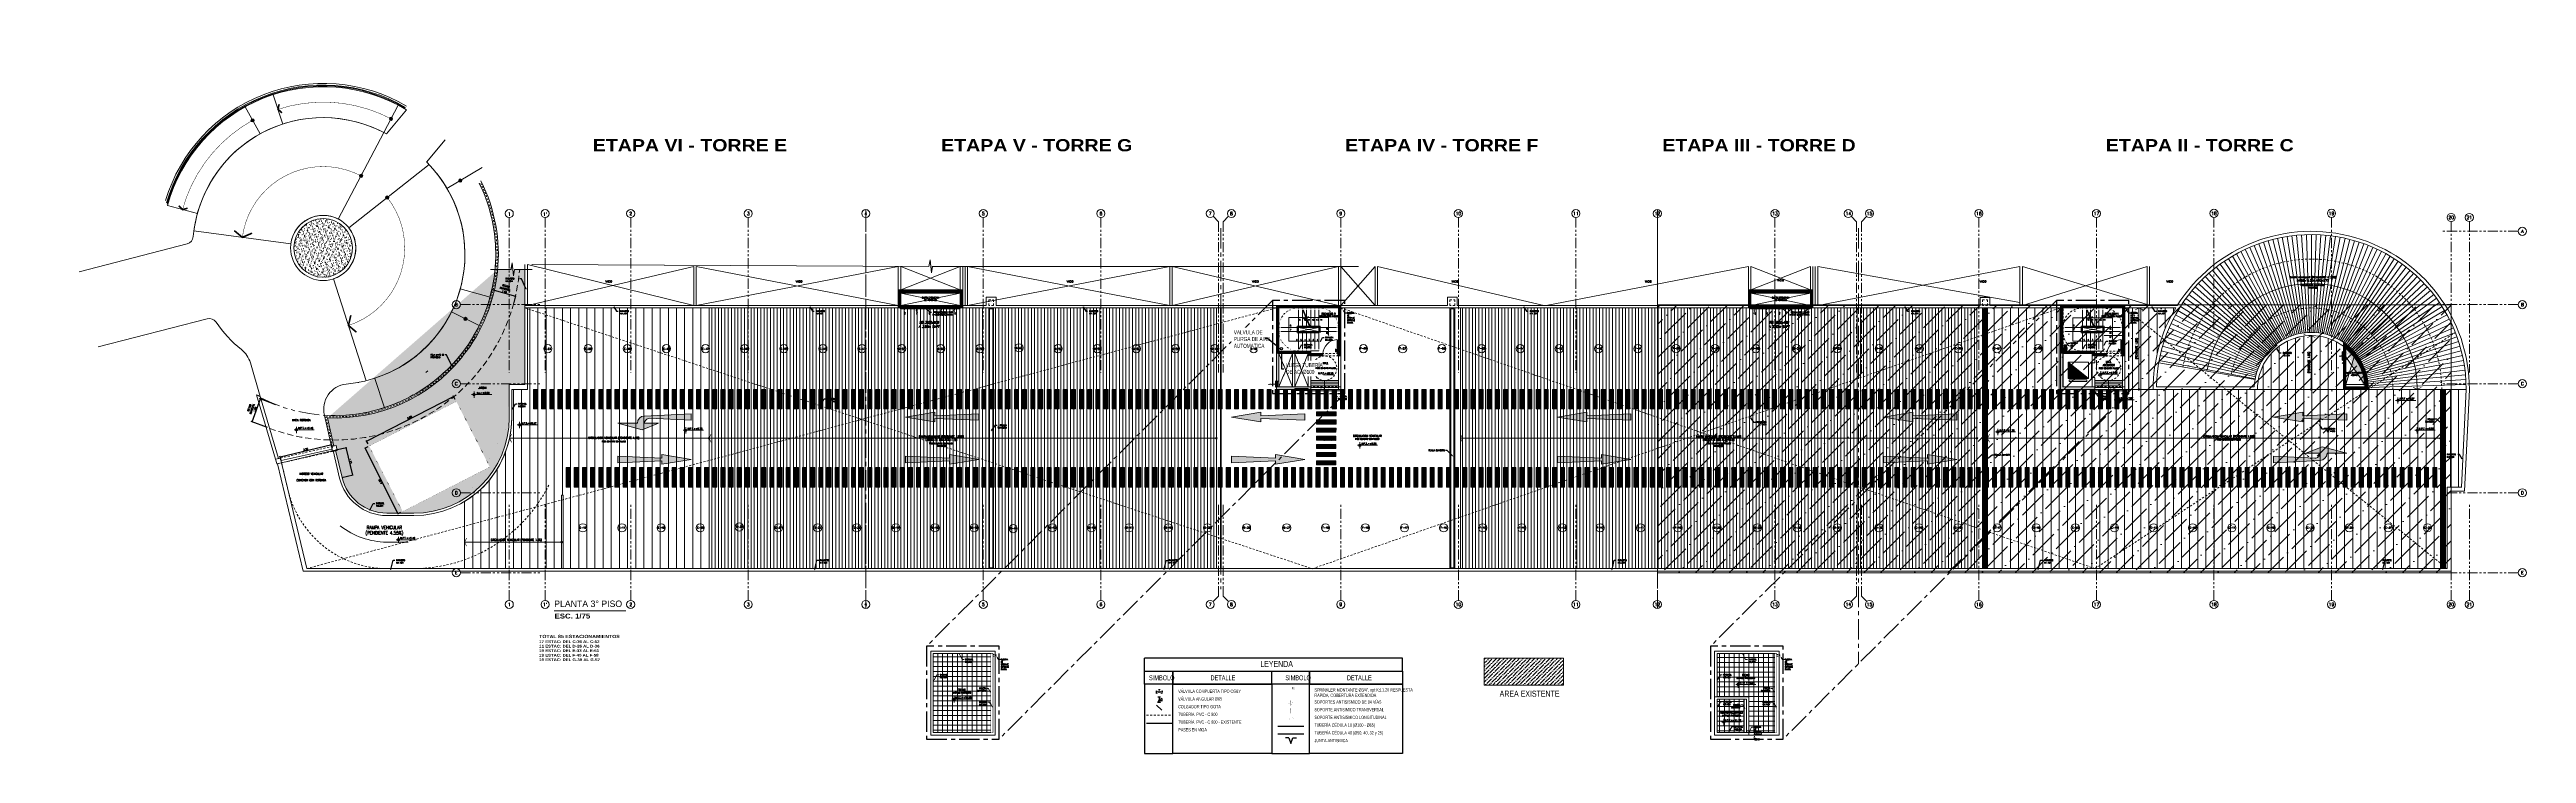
# Model space of a CAD drawing. Header units: millimetres. Extents: x 2085 to 2829, y 1352 to 1631.
# Drawn here: x 2085 to 2236.9, y 1351.7 to 1394.9 of the extents above; entities that cross this region are included whole.
import ezdxf
from ezdxf import colors
from ezdxf.entities.mleader import LeaderData, LeaderLine
from ezdxf.enums import TextEntityAlignment as Align
from ezdxf.math import Vec2, Vec3

# ---------------------------------------------------------------- set-up
doc = ezdxf.new("R2010")
doc.units = ezdxf.units.MM
doc.set_wipeout_variables(frame=1)
for name, pattern in [('CENTER', [2, 1.25, -0.25, 0.25, -0.25]), ('DASHED2', [0.375, 0.25, -0.125]), ('HIDDEN', [0.375, 0.25, -0.125]), ('HIDDEN2', [0.1875, 0.125, -0.0625]), ('PHANTOM', [2.5, 1.25, -0.25, 0.25, -0.25, 0.25, -0.25]), ('PHANTOM2', [1.25, 0.625, -0.125, 0.125, -0.125, 0.125, -0.125])]:
    doc.linetypes.add(name, pattern=pattern)
doc.layers.get('0').update_dxf_attribs({"color": 251, "lineweight": 9})
doc.layers.get('DEFPOINTS').update_dxf_attribs({"color": 251, "lineweight": 9})
for name, color, linetype, lineweight in [('- APPIA - PLANTA - MUROS', 251, 'Continuous', 13), ('000 SOS 911 - ACCESORIOS ACI', 3, 'Continuous', 20), ('000 SOS 911 ACCESORIOS', 3, 'Continuous', 20), ('000 SOS 911 Membrete', 7, 'Continuous', 25), ('000 SOS 911 ROCIADORES', 5, 'Continuous', 25), ('000 SOS 911 SOPORTES ACI', 3, 'Continuous', 25), ('000 SOS 911 TEXTOS ACI', 7, 'Continuous', 9), ('000 SOS 911 TUB. ENTERRADA  ACI', 5, 'DASHED2', 25), ('000 SOS 911 TUBERIA ACI', 3, 'Continuous', 25), ('000 SOS 911 TUBERIA ENTERRADA', 5, 'HIDDEN', 0), ('A-BARANDAS', 251, 'Continuous', 9), ('A-EJES', 251, 'PHANTOM', 9), ('A-EQUIPAMIENTO', 251, 'Continuous', 13), ('A-ESTRUCTURA-HATCH', 251, 'Continuous', 13), ('A-ESTRUCTURA-PLACAS', 251, 'Continuous', 13), ('A-ESTRUCTURA-VIGAS', 251, 'HIDDEN2', 13), ('A-HATCH', 251, 'Continuous', 9), ('A-LINEAS', 251, 'Continuous', 9), ('A-MURO ALTO', 251, 'Continuous', 13), ('A-MURO BAJO', 251, 'Continuous', 9), ('A-MUROS', 251, 'Continuous', 9), ('A-NIVELES-NPT', 251, 'Continuous', 9), ('A-NUMERO ESTAC', 251, 'Continuous', 13), ('A-PROYECCIONES', 251, 'HIDDEN2', 9), ('A-PUERTAS', 251, 'Continuous', 9), ('A-TEXTO-ACABADO PISO', 251, 'Continuous', 13), ('A-TEXTO-AMBIENTES', 251, 'Continuous', 9), ('A-TEXTO-INDICACIONES', 251, 'Continuous', 13), ('A-TEXTO-TITULOS', 251, 'Continuous', 9), ('A_20_Barandas', 251, 'Continuous', 13), ('A_30_Extractores', 251, 'Continuous', 13), ('A_50_CortesElev', 251, 'CENTER', 13), ('A_50_CotasInt', 251, 'Continuous', 13), ('A_50_Proyecciones', 251, 'HIDDEN2', 13), ('A_50_Simbologia', 251, 'Continuous', 13), ('AUDIT_D_230315173324-1', 251, 'Continuous', 13), ('CIRCULACION PEATONAL', 251, 'Continuous', 13), ('Cotas', 251, 'Continuous', 13), ('DLP_MURO BAJO', 251, 'Continuous', 13), ('DLP_TEXTO AMBIENTE', 251, 'Continuous', 13), ('HATCH', 251, 'Continuous', 13), ('L-03_EQUIP-ACCES', 251, 'Continuous', 13), ('L-04_EQ-MED-CONT', 251, 'Continuous', 13), ('L-06_EQ-FIN-CONT', 251, 'Continuous', 13), ('L3 Equipos y Ductos', 251, 'Continuous', 13), ('L4 Linea mediana', 251, 'Continuous', 13), ('L6 Linea fina', 251, 'Continuous', 13), ('Layer1', 1, 'Continuous', 9), ('MURO CF 120', 251, 'Continuous', 13), ('MURO-BAJO', 251, 'Continuous', 13), ('VEGETACION', 251, 'Continuous', 13)]:
    doc.layers.add(name, color=color, linetype=linetype, lineweight=lineweight)
doc.layers.add('A-ETAPAS', color=251, linetype='Continuous', lineweight=9, plot=False)
doc.layers.add('A_50_Vigas Chata', color=251, linetype='HIDDEN', lineweight=13, plot=False)
doc.styles.add('APPIA -TEXTOS-GENERALES', font='isocp.shx', dxfattribs={"oblique": 15})
doc.styles.add('ESC-50', font='romans.shx', dxfattribs={"width": 0.9, "height": 0.1})
doc.styles.add('JNV ING', font='romans.shx', dxfattribs={"width": 0.7, "oblique": 8, "height": 0.15})
doc.styles.add('PIPE', font='ARIALN.TTF', dxfattribs={"width": 0.8})
doc.styles.add('R100-200', font='romans.shx', dxfattribs={"width": 0.8, "height": 0.3})
doc.styles.add('R160-75', font='ariblk.ttf', dxfattribs={"height": 0.6})
doc.styles.add('R175-75', font='GOTHIC.TTF', dxfattribs={"height": 0.4})
doc.styles.add('R80', font='romans.shx', dxfattribs={"width": 0.8, "oblique": 15, "height": 0.1})
doc.styles.add('ROMANS', font='romans.shx', dxfattribs={"width": 0.8})
doc.styles.add('TXT_COTAS', font='romans.shx', dxfattribs={"width": 0.8})
doc.linetypes.add('Fire-50-Wall', pattern='A,0.5,-0.075,["I",ESC-50,S=1,R=0,X=-0.03,Y=-0.05],-0.05', length=0.625)
doc.dimstyles.new('COTA-75-I', dxfattribs={"dimtxt": 0.11, "dimasz": 0.075, "dimexe": 0.05, "dimexo": 0.15, "dimgap": 0.03, "dimtad": 1, "dimzin": 4, "dimdsep": 46, "dimtxsty": 'ROMANS', "dimblk": 'ARCHTICK', "dimcen": 0.09, "dimclrd": 7, "dimclre": 7, "dimclrt": 2, "dimadec": 0, "dimazin": 0, "dimtfac": 1.2, "dimtix": 1, "dimtmove": 2, "dimatfit": 3, "dimfxl": 0.05, "dimtolj": 1, "dimtzin": 4, "dimarcsym": 0})
pattern_1 = [(45, (-1.249632, 0), (-0.0265165, 0.0265165), [])]
pattern_2 = [(45, (-0.749632, 0), (-0.0265165, 0.0265165), [])]
pattern_3 = [(45, (-0.249632, 0), (-0.0265165, 0.0265165), [])]
pattern_4 = [(45, (0.250368, 0), (-0.0265165, 0.0265165), [])]
pattern_5 = [(45, (0.750368, 0), (-0.0265165, 0.0265165), [])]
pattern_6 = [(45, (1.250368, 0), (-0.0265165, 0.0265165), [])]
pattern_7 = [(45, (1.750368, 0), (-0.0265165, 0.0265165), [])]
pattern_8 = [(45, (2.250368, 0), (-0.0265165, 0.0265165), [])]
pattern_9 = [(45, (2.750368, 0), (-0.0265165, 0.0265165), [])]
pattern_10 = [(45, (3.250368, 0), (-0.0265165, 0.0265165), [])]
pattern_11 = [(45, (3.750368, 0), (-0.0265165, 0.0265165), [])]
pattern_12 = [(45, (4.250368, 0), (-0.0265165, 0.0265165), [])]
pattern_13 = [(45, (4.750368, 0), (-0.0265165, 0.0265165), [])]
pattern_14 = [(45, (5.250368, 0), (-0.0265165, 0.0265165), [])]
pattern_15 = [(45, (5.750368, 0), (-0.0265165, 0.0265165), [])]
pattern_16 = [(45, (6.250368, 0), (-0.0265165, 0.0265165), [])]
pattern_17 = [(45, (6.750368, 0), (-0.0265165, 0.0265165), [])]
pattern_18 = [(45, (7.250368, 0), (-0.0265165, 0.0265165), [])]
pattern_19 = [(45, (7.750368, 0), (-0.0265165, 0.0265165), [])]
pattern_20 = [(45, (8.250368, 0), (-0.0265165, 0.0265165), [])]
pattern_21 = [(45, (8.750368, 0), (-0.0265165, 0.0265165), [])]
pattern_22 = [(45, (9.250368, 0), (-0.0265165, 0.0265165), [])]
pattern_23 = [(45, (9.750368, 0), (-0.0265165, 0.0265165), [])]
pattern_24 = [(45, (10.250368, 0), (-0.0265165, 0.0265165), [])]
pattern_25 = [(45, (10.750368, 0), (-0.0265165, 0.0265165), [])]
pattern_26 = [(45, (11.250368, 0), (-0.0265165, 0.0265165), [])]
pattern_27 = [(45, (11.750368, 0), (-0.0265165, 0.0265165), [])]
pattern_28 = [(45, (12.250368, 0), (-0.0265165, 0.0265165), [])]
pattern_29 = [(45, (12.750368, 0), (-0.0265165, 0.0265165), [])]
pattern_30 = [(45, (13.250368, 0), (-0.0265165, 0.0265165), [])]
pattern_31 = [(45, (13.750368, 0), (-0.0265165, 0.0265165), [])]
pattern_32 = [(45, (14.250368, 0), (-0.0265165, 0.0265165), [])]
pattern_33 = [(45, (14.750368, 0), (-0.0265165, 0.0265165), [])]
pattern_34 = [(45, (15.250368, 0), (-0.0265165, 0.0265165), [])]
pattern_35 = [(45, (15.750368, 0), (-0.0265165, 0.0265165), [])]
pattern_36 = [(45, (16.250368, 0), (-0.0265165, 0.0265165), [])]
pattern_37 = [(45, (16.750368, 0), (-0.0265165, 0.0265165), [])]
pattern_38 = [(45, (17.250368, 0), (-0.0265165, 0.0265165), [])]
pattern_39 = [(45, (17.750368, 0), (-0.0265165, 0.0265165), [])]
pattern_40 = [(45, (18.250368, 0), (-0.0265165, 0.0265165), [])]
pattern_41 = [(45, (18.750368, 0), (-0.0265165, 0.0265165), [])]
pattern_42 = [(45, (19.250368, 0), (-0.0265165, 0.0265165), [])]
pattern_43 = [(45, (19.750368, 0), (-0.0265165, 0.0265165), [])]
pattern_44 = [(45, (20.250368, 0), (-0.0265165, 0.0265165), [])]
pattern_45 = [(45, (20.750368, 0), (-0.0265165, 0.0265165), [])]
pattern_46 = [(45, (21.250368, 0), (-0.0265165, 0.0265165), [])]
pattern_47 = [(45, (21.750368, 0), (-0.0265165, 0.0265165), [])]
pattern_48 = [(45, (22.250368, 0), (-0.0265165, 0.0265165), [])]
pattern_49 = [(45, (22.750368, 0), (-0.0265165, 0.0265165), [])]
pattern_50 = [(45, (23.250368, 0), (-0.0265165, 0.0265165), [])]
pattern_51 = [(45, (23.750368, 0), (-0.0265165, 0.0265165), [])]
pattern_52 = [(45, (24.250368, 0), (-0.0265165, 0.0265165), [])]
pattern_53 = [(45, (24.750368, 0), (-0.0265165, 0.0265165), [])]
pattern_54 = [(45, (25.250368, 0), (-0.0265165, 0.0265165), [])]
pattern_55 = [(45, (25.750368, 0), (-0.0265165, 0.0265165), [])]
pattern_56 = [(45, (26.250368, 0), (-0.0265165, 0.0265165), [])]
pattern_57 = [(45, (26.750368, 0), (-0.0265165, 0.0265165), [])]
pattern_58 = [(45, (27.250368, 0), (-0.0265165, 0.0265165), [])]
pattern_59 = [(45, (27.750368, 0), (-0.0265165, 0.0265165), [])]
pattern_60 = [(45, (28.250368, 0), (-0.0265165, 0.0265165), [])]
pattern_61 = [(45, (28.750368, 0), (-0.0265165, 0.0265165), [])]
pattern_62 = [(45, (29.250368, 0), (-0.0265165, 0.0265165), [])]
pattern_63 = [(45, (29.750368, 0), (-0.0265165, 0.0265165), [])]
pattern_64 = [(45, (30.250368, 0), (-0.0265165, 0.0265165), [])]
pattern_65 = [(45, (30.750368, 0), (-0.0265165, 0.0265165), [])]
pattern_66 = [(45, (31.250368, 0), (-0.0265165, 0.0265165), [])]
pattern_67 = [(45, (31.750368, 0), (-0.0265165, 0.0265165), [])]
pattern_68 = [(45, (32.250368, 0), (-0.0265165, 0.0265165), [])]
pattern_69 = [(45, (32.750368, 0), (-0.0265165, 0.0265165), [])]
pattern_70 = [(45, (33.250368, 0), (-0.0265165, 0.0265165), [])]
pattern_71 = [(45, (33.750368, 0), (-0.0265165, 0.0265165), [])]
pattern_72 = [(45, (34.250368, 0), (-0.0265165, 0.0265165), [])]
pattern_73 = [(45, (34.750368, 0), (-0.0265165, 0.0265165), [])]
pattern_74 = [(45, (35.250368, 0), (-0.0265165, 0.0265165), [])]
pattern_75 = [(45, (35.750368, 0), (-0.0265165, 0.0265165), [])]
pattern_76 = [(45, (36.250368, 0), (-0.0265165, 0.0265165), [])]
pattern_77 = [(45, (36.750368, 0), (-0.0265165, 0.0265165), [])]
pattern_78 = [(45, (37.250368, 0), (-0.0265165, 0.0265165), [])]
pattern_79 = [(45, (37.750368, 0), (-0.0265165, 0.0265165), [])]
pattern_80 = [(45, (38.250368, 0), (-0.0265165, 0.0265165), [])]
pattern_81 = [(45, (38.750368, 0), (-0.0265165, 0.0265165), [])]
pattern_82 = [(45, (39.250368, 0), (-0.0265165, 0.0265165), [])]
pattern_83 = [(45, (39.750368, 0), (-0.0265165, 0.0265165), [])]
pattern_84 = [(45, (40.250368, 0), (-0.0265165, 0.0265165), [])]
pattern_85 = [(45, (40.750368, 0), (-0.0265165, 0.0265165), [])]
pattern_86 = [(45, (41.250368, 0), (-0.0265165, 0.0265165), [])]
pattern_87 = [(45, (41.750368, 0), (-0.0265165, 0.0265165), [])]
pattern_88 = [(45, (42.250368, 0), (-0.0265165, 0.0265165), [])]
pattern_89 = [(45, (42.750368, 0), (-0.0265165, 0.0265165), [])]
pattern_90 = [(45, (43.250368, 0), (-0.0265165, 0.0265165), [])]
pattern_91 = [(45, (43.750368, 0), (-0.0265165, 0.0265165), [])]
pattern_92 = [(45, (44.250368, 0), (-0.0265165, 0.0265165), [])]
pattern_93 = [(45, (44.750368, 0), (-0.0265165, 0.0265165), [])]
pattern_94 = [(45, (45.250368, 0), (-0.0265165, 0.0265165), [])]
pattern_95 = [(45, (45.750368, 0), (-0.0265165, 0.0265165), [])]
pattern_96 = [(45, (46.250368, 0), (-0.0265165, 0.0265165), [])]
pattern_97 = [(45, (46.750368, 0), (-0.0265165, 0.0265165), [])]
pattern_98 = [(45, (47.250368, 0), (-0.0265165, 0.0265165), [])]
pattern_99 = [(45, (47.750368, 0), (-0.0265165, 0.0265165), [])]
pattern_100 = [(45, (48.250368, 0), (-0.0265165, 0.0265165), [])]
pattern_101 = [(45, (48.750368, 0), (-0.0265165, 0.0265165), [])]
pattern_102 = [(45, (49.250368, 0), (-0.0265165, 0.0265165), [])]
pattern_103 = [(45, (49.750368, 0), (-0.0265165, 0.0265165), [])]
pattern_104 = [(45, (50.250368, 0), (-0.0265165, 0.0265165), [])]
pattern_105 = [(45, (50.750368, 0), (-0.0265165, 0.0265165), [])]
pattern_106 = [(45, (51.250368, 0), (-0.0265165, 0.0265165), [])]
pattern_107 = [(45, (51.750368, 0), (-0.0265165, 0.0265165), [])]
pattern_108 = [(45, (52.250368, 0), (-0.0265165, 0.0265165), [])]
pattern_109 = [(45, (52.750368, 0), (-0.0265165, 0.0265165), [])]
pattern_110 = [(45, (53.250368, 0), (-0.0265165, 0.0265165), [])]
pattern_111 = [(45, (53.750368, 0), (-0.0265165, 0.0265165), [])]
pattern_112 = [(45, (54.250368, 0), (-0.0265165, 0.0265165), [])]
pattern_113 = [(45, (54.750368, 0), (-0.0265165, 0.0265165), [])]
pattern_114 = [(45, (55.250368, 0), (-0.0265165, 0.0265165), [])]
pattern_115 = [(45, (55.750368, 0), (-0.0265165, 0.0265165), [])]
pattern_116 = [(45, (56.250368, 0), (-0.0265165, 0.0265165), [])]
pattern_117 = [(45, (56.750368, 0), (-0.0265165, 0.0265165), [])]
pattern_118 = [(45, (57.250368, 0), (-0.0265165, 0.0265165), [])]
pattern_119 = [(45, (57.750368, 0), (-0.0265165, 0.0265165), [])]
pattern_120 = [(45, (58.250368, 0), (-0.0265165, 0.0265165), [])]
pattern_121 = [(45, (58.750368, 0), (-0.0265165, 0.0265165), [])]
pattern_122 = [(45, (59.250368, 0), (-0.0265165, 0.0265165), [])]
pattern_123 = [(45, (59.750368, 0), (-0.0265165, 0.0265165), [])]
pattern_124 = [(45, (60.250368, 0), (-0.0265165, 0.0265165), [])]
pattern_125 = [(45, (60.750368, 0), (-0.0265165, 0.0265165), [])]
pattern_126 = [(45, (61.250368, 0), (-0.0265165, 0.0265165), [])]
pattern_127 = [(45, (61.750368, 0), (-0.0265165, 0.0265165), [])]
pattern_128 = [(45, (62.250368, 0), (-0.0265165, 0.0265165), [])]
pattern_129 = [(45, (62.750368, 0), (-0.0265165, 0.0265165), [])]
pattern_130 = [(45, (63.250368, 0), (-0.0265165, 0.0265165), [])]
pattern_131 = [(45, (63.750368, 0), (-0.0265165, 0.0265165), [])]
pattern_132 = [(45, (64.250368, 0), (-0.0265165, 0.0265165), [])]
pattern_133 = [(45, (64.750368, 0), (-0.0265165, 0.0265165), [])]
pattern_134 = [(45, (65.250368, 0), (-0.0265165, 0.0265165), [])]
pattern_135 = [(45, (65.750368, 0), (-0.0265165, 0.0265165), [])]
pattern_136 = [(45, (66.250368, 0), (-0.0265165, 0.0265165), [])]
pattern_137 = [(45, (66.750368, 0), (-0.0265165, 0.0265165), [])]
pattern_138 = [(45, (67.250368, 0), (-0.0265165, 0.0265165), [])]
pattern_139 = [(45, (67.750368, 0), (-0.0265165, 0.0265165), [])]
pattern_140 = [(45, (68.250368, 0), (-0.0265165, 0.0265165), [])]
pattern_141 = [(45, (68.750368, 0), (-0.0265165, 0.0265165), [])]
pattern_142 = [(45, (69.250368, 0), (-0.0265165, 0.0265165), [])]
pattern_143 = [(45, (69.750368, 0), (-0.0265165, 0.0265165), [])]
pattern_144 = [(45, (70.250368, 0), (-0.0265165, 0.0265165), [])]
pattern_145 = [(45, (70.750368, 0), (-0.0265165, 0.0265165), [])]
pattern_146 = [(45, (71.250368, 0), (-0.0265165, 0.0265165), [])]
pattern_147 = [(45, (71.750368, 0), (-0.0265165, 0.0265165), [])]
pattern_148 = [(45, (72.250368, 0), (-0.0265165, 0.0265165), [])]
pattern_149 = [(45, (72.750368, 0), (-0.0265165, 0.0265165), [])]
pattern_150 = [(45, (73.250368, 0), (-0.0265165, 0.0265165), [])]
pattern_151 = [(45, (73.750368, 0), (-0.0265165, 0.0265165), [])]
pattern_152 = [(45, (74.250368, 0), (-0.0265165, 0.0265165), [])]
pattern_153 = [(45, (74.750368, 0), (-0.0265165, 0.0265165), [])]
pattern_154 = [(45, (75.250368, 0), (-0.0265165, 0.0265165), [])]
pattern_155 = [(45, (75.750368, 0), (-0.0265165, 0.0265165), [])]
pattern_156 = [(45, (76.250368, 0), (-0.0265165, 0.0265165), [])]
pattern_157 = [(45, (76.750368, 0), (-0.0265165, 0.0265165), [])]
pattern_158 = [(45, (77.250368, 0), (-0.0265165, 0.0265165), [])]
pattern_159 = [(45, (77.750368, 0), (-0.0265165, 0.0265165), [])]
pattern_160 = [(45, (78.250368, 0), (-0.0265165, 0.0265165), [])]
pattern_161 = [(45, (78.750368, 0), (-0.0265165, 0.0265165), [])]
pattern_162 = [(45, (79.250368, 0), (-0.0265165, 0.0265165), [])]
pattern_163 = [(45, (79.750368, 0), (-0.0265165, 0.0265165), [])]
pattern_164 = [(45, (80.250368, 0), (-0.0265165, 0.0265165), [])]
pattern_165 = [(45, (80.750368, 0), (-0.0265165, 0.0265165), [])]
pattern_166 = [(45, (81.250368, 0), (-0.0265165, 0.0265165), [])]
pattern_167 = [(45, (81.750368, 0), (-0.0265165, 0.0265165), [])]
pattern_168 = [(45, (82.250368, 0), (-0.0265165, 0.0265165), [])]
pattern_169 = [(45, (82.750368, 0), (-0.0265165, 0.0265165), [])]
pattern_170 = [(45, (83.250368, 0), (-0.0265165, 0.0265165), [])]
pattern_171 = [(45, (83.750368, 0), (-0.0265165, 0.0265165), [])]
pattern_172 = [(45, (84.250368, 0), (-0.0265165, 0.0265165), [])]
pattern_173 = [(45, (84.750368, 0), (-0.0265165, 0.0265165), [])]
pattern_174 = [(45, (85.250368, 0), (-0.0265165, 0.0265165), [])]
pattern_175 = [(45, (85.750368, 0), (-0.0265165, 0.0265165), [])]
pattern_176 = [(45, (86.250368, 0), (-0.0265165, 0.0265165), [])]
pattern_177 = [(45, (86.750368, 0), (-0.0265165, 0.0265165), [])]
pattern_178 = [(45, (87.250368, 0), (-0.0265165, 0.0265165), [])]
pattern_179 = [(45, (87.750368, 0), (-0.0265165, 0.0265165), [])]
pattern_180 = [(45, (88.250368, 0), (-0.0265165, 0.0265165), [])]
pattern_181 = [(45, (88.750368, 0), (-0.0265165, 0.0265165), [])]
pattern_182 = [(45, (89.250368, 0), (-0.0265165, 0.0265165), [])]
pattern_183 = [(45, (89.750368, 0), (-0.0265165, 0.0265165), [])]
pattern_184 = [(45, (90.250368, 0), (-0.0265165, 0.0265165), [])]
pattern_185 = [(45, (90.750368, 0), (-0.0265165, 0.0265165), [])]
pattern_186 = [(45, (91.250368, 0), (-0.0265165, 0.0265165), [])]
pattern_187 = [(45, (91.750368, 0), (-0.0265165, 0.0265165), [])]
pattern_188 = [(45, (92.250368, 0), (-0.0265165, 0.0265165), [])]
pattern_189 = [(45, (92.750368, 0), (-0.0265165, 0.0265165), [])]
pattern_190 = [(45, (93.250368, 0), (-0.0265165, 0.0265165), [])]
pattern_191 = [(45, (93.750368, 0), (-0.0265165, 0.0265165), [])]
pattern_192 = [(45, (94.250368, 0), (-0.0265165, 0.0265165), [])]
pattern_193 = [(45, (94.750368, 0), (-0.0265165, 0.0265165), [])]
pattern_194 = [(45, (95.250368, 0), (-0.0265165, 0.0265165), [])]
pattern_195 = [(45, (95.750368, 0), (-0.0265165, 0.0265165), [])]
pattern_196 = [(45, (96.250368, 0), (-0.0265165, 0.0265165), [])]
pattern_197 = [(45, (-224229.89413, -8186788.8217), (-0.03535533905933, 0.03535533905933), [])]
pattern_198 = [(45, (2210.24796, 1454.23795), (-0.03535534, 0.03535534), [])]
pattern_199 = [(45, (2210.22296, 1374.23795), (-0.03535534, 0.03535534), [])]

# ---------------------------------------------------------------- blocks, each defined once
blk = doc.blocks.new('Soporte Longitudinal')
at = {"layer": '000 SOS 911 SOPORTES ACI', "const_width": 0.02}
blk.add_lwpolyline([(-0.14, -0.15), (-0.4, 0), (0.4, 0), (0.2, 0.16)], dxfattribs=at)
blk = doc.blocks.new('015')
at = {"layer": '000 SOS 911 - ACCESORIOS ACI', "lineweight": 30}
for p, q in [((1808.368, 1494.473), (1808.473, 1494.421)), ((1808.368, 1494.473), (1808.368, 1494.369)), ((1808.368, 1494.369), (1808.473, 1494.421)), ((1808.42, 1494.525), (1808.525, 1494.525)), ((1808.42, 1494.317), (1808.473, 1494.421)), ((1808.42, 1494.317), (1808.525, 1494.317)), ((1808.525, 1494.317), (1808.473, 1494.421))]:
    blk.add_line(p, q, dxfattribs=at)
blk.add_lwpolyline([(1808.473, 1494.525), (1808.473, 1494.421)], dxfattribs=at)
blk = doc.blocks.new('005')
at = {"layer": '000 SOS 911 ACCESORIOS'}
for p, q in [((1806.761, 1494.128), (1806.978, 1494.012)), ((1806.978, 1494.128), (1806.761, 1494.012)), ((1806.761, 1494.012), (1806.761, 1494.128)), ((1806.84, 1494.172), (1806.9, 1494.172)), ((1806.87, 1494.07), (1806.87, 1494.187)), ((1806.978, 1494.012), (1806.978, 1494.128))]:
    blk.add_line(p, q, dxfattribs=at)
blk = doc.blocks.new('002')
at = {"layer": '000 SOS 911 ROCIADORES', "color": 5, "style": 'PIPE', "width": 0.641273}
blk.add_text('EC', height=0.147, dxfattribs=at).set_placement((2884.57, 1470.26, 0), (2884.72, 1470.26, 0), align=Align.FIT)
blk = doc.blocks.new('JUNTA ANTI')
at = {"layer": '000 SOS 911 TUBERIA ACI', "color": 1}
for p, q in [((157.27, 103.3, 0), (157.03, 104.04, 0)), ((157.52, 104.04, 0), (157.27, 103.3, 0))]:
    blk.add_line(p, q, dxfattribs=at)
at = {"layer": '000 SOS 911 TUBERIA ACI', "color": 1, "ltscale": 0.25, "elevation": 0}
for points in [[(157.03, 104.04), (156.55, 104.04)], [(157.52, 104.04), (157.99, 104.04)]]:
    blk.add_lwpolyline(points, dxfattribs=at)
blk = doc.blocks.new('ESTRUCTURAS PISO 3')
at = {"layer": 'A-ESTRUCTURA-HATCH'}
h = blk.add_hatch(color=256, dxfattribs=at)
h.dxf.hatch_style = 1
h.paths.add_polyline_path([(40.46, 16.15), (40.46, 17.25), (36.51, 17.25), (36.51, 16.15), (36.66, 16.15), (36.66, 17.05), (40.31, 17.05), (40.31, 16.15)])
h = blk.add_hatch(color=256, dxfattribs=at)
h.dxf.hatch_style = 1
h.paths.add_polyline_path([(92.61, 16.15), (92.61, 17.25), (88.66, 17.25), (88.66, 16.15), (88.81, 16.15), (88.81, 17.05), (92.46, 17.05), (92.46, 16.15)])
h = blk.add_hatch(color=256, dxfattribs=at)
h.dxf.hatch_style = 1
h.paths.add_polyline_path([(63.66, 16.3), (59.71, 16.3), (59.71, 16.15), (63.51, 16.15), (63.51, 13.2), (63.66, 13.2)])
h.paths.add_polyline_path([(61.81, 13.5), (59.71, 13.5), (59.71, 11.15), (61.81, 11.15), (61.81, 11.3), (59.86, 11.3), (59.86, 13.35), (61.81, 13.35)])
h = blk.add_hatch(color=256, dxfattribs=at)
h.dxf.hatch_style = 1
h.paths.add_polyline_path([(111.76, 16.3), (107.81, 16.3), (107.81, 16.15), (111.61, 16.15), (111.61, 13.2), (111.76, 13.2)])
h.paths.add_polyline_path([(109.91, 13.5), (107.81, 13.5), (107.81, 11.15), (109.91, 11.15), (109.91, 11.3), (107.96, 11.3), (107.96, 13.35), (109.91, 13.35)])
h = blk.add_hatch(color=256, dxfattribs=at)
h.dxf.hatch_style = 1
edge = h.paths.add_edge_path()
edge.add_line((125.16, 14.04), (125.16, 13.32))
edge.add_line((125.16, 13.32), (125.16, 11.15))
edge.add_line((125.16, 11.15), (125.31, 11.15))
edge.add_line((125.31, 11.15), (125.31, 13.68))
edge.add_arc((123.19, 11.15), 3.3, 0.0011, 49.9941, ccw=False)
edge.add_line((126.49, 11.15), (126.69, 11.15))
edge.add_arc((123.19, 11.15), 3.5, 0.001, 55.7177)
at = {"layer": 'A-ESTRUCTURA-PLACAS', "elevation": 0}
for points in [[(40.46, 16.15), (40.46, 17.25), (36.51, 17.25), (36.51, 16.15), (36.66, 16.15), (36.66, 17.05), (40.31, 17.05), (40.31, 16.15)], [(92.61, 16.15), (92.61, 17.25), (88.66, 17.25), (88.66, 16.15), (88.81, 16.15), (88.81, 17.05), (92.46, 17.05), (92.46, 16.15)], [(63.66, 16.3), (59.71, 16.3), (59.71, 16.15), (63.51, 16.15), (63.51, 13.2), (63.66, 13.2)], [(61.81, 13.5), (59.71, 13.5), (59.71, 11.15), (61.81, 11.15), (61.81, 11.3), (59.86, 11.3), (59.86, 13.35), (61.81, 13.35)]]:
    blk.add_lwpolyline(points, close=True, dxfattribs=at)
at = {"layer": 'A-ESTRUCTURA-PLACAS'}
for points in [[(111.76, 16.3), (107.81, 16.3), (107.81, 16.15), (111.61, 16.15), (111.61, 13.2), (111.76, 13.2)], [(109.91, 13.5), (107.81, 13.5), (107.81, 11.15), (109.91, 11.15), (109.91, 11.3), (107.96, 11.3), (107.96, 13.35), (109.91, 13.35)]]:
    blk.add_lwpolyline(points, close=True, dxfattribs=at)
blk.add_lwpolyline([(125.16, 14.04), (125.16, 13.32), (125.16, 11.15), (125.31, 11.15), (125.31, 13.68, -0.221663), (126.49, 11.15), (126.69, 11.15, 0.248015)], format="xyb", close=True, dxfattribs=at)
at = {"layer": 'A-ESTRUCTURA-VIGAS'}
for p, q in [((59.71, 13.5, 0), (59.71, 16.15, 0)), ((59.86, 16.15, 0), (59.86, 13.5, 0)), ((107.81, 16.15), (107.81, 13.5)), ((107.96, 13.5), (107.96, 16.15))]:
    blk.add_line(p, q, dxfattribs=at)
at = {"layer": 'A-ESTRUCTURA-VIGAS', "elevation": 0}
for points in [[(36.66, 16.3), (40.31, 16.3)], [(36.66, 16.15), (40.31, 16.15)], [(88.81, 16.3), (92.46, 16.3)], [(88.81, 16.15), (92.46, 16.15)], [(61.66, 11.3), (61.66, 13.35)], [(61.81, 13.35), (63.51, 13.35)], [(61.81, 11.3), (61.81, 13.35)], [(61.81, 13.2), (63.51, 13.2)], [(61.81, 11.15), (63.66, 11.15), (63.66, 11.3), (61.81, 11.3)]]:
    blk.add_lwpolyline(points, dxfattribs=at)
at = {"layer": 'A-ESTRUCTURA-VIGAS'}
for points in [[(109.91, 13.5), (111.61, 13.5)], [(109.91, 13.35), (111.61, 13.35)], [(109.91, 11.15), (111.76, 11.15), (111.76, 11.3), (109.91, 11.3)], [(125.31, 11.3), (126.49, 11.3)], [(125.31, 11.15), (126.49, 11.15)]]:
    blk.add_lwpolyline(points, dxfattribs=at)
at = {"layer": 'A_50_Vigas Chata', "char_height": 0.1, "attachment_point": 5, "style": 'APPIA -TEXTOS-GENERALES'}
for s, insert in [('(.15x.50)', (38.49, 16.22)), ('(.15x.50)', (90.64, 16.23, 0)), ('(.15x.55)', (62.64, 13.27, 0)), ('(.15x.60)', (110.76, 13.42)), ('(.15x.55)', (62.64, 11.23, 0)), ('(.15x.60)', (110.95, 11.22)), ('(.15x.50)', (125.91, 11.22))]:
    blk.add_mtext(s, dxfattribs=dict(at, insert=insert))
at = {"layer": 'A_50_Vigas Chata', "char_height": 0.1, "attachment_point": 5, "rotation": 90, "style": 'APPIA -TEXTOS-GENERALES'}
for s, insert in [('(.15x.50)', (59.79, 14.82, 0)), ('(.15x.50)', (107.88, 14.82)), ('(.15x.55)', (61.74, 12.35, 0))]:
    blk.add_mtext(s, dxfattribs=dict(at, insert=insert))
blk = doc.blocks.new('d')
for p, q in [((1.32, 3.24), (3.58, 8.8)), ((1.37, 3.22), (3.73, 8.74, 0)), ((1.47, 3.17), (4, 8.62, 0)), ((1.57, 3.13), (4.27, 8.49, 0)), ((1.67, 3.08), (4.54, 8.35, 0)), ((1.77, 3.02), (4.79, 8.2, 0)), ((1.86, 2.96), (5.05, 8.05, 0)), ((1.95, 2.9), (5.3, 7.88, 0)), ((2.04, 2.84), (5.55, 7.71, 0)), ((2.13, 2.78), (5.79, 7.54, 0)), ((2.22, 2.71), (6.02, 7.35, 0)), ((2.3, 2.64), (6.25, 7.16, 0)), ((2.38, 2.56), (6.47, 6.96, 0)), ((2.46, 2.49), (6.68, 6.75, 0)), ((2.54, 2.41), (6.89, 6.54, 0)), ((2.61, 2.33), (7.09, 6.32, 0)), ((2.69, 2.24), (7.29, 6.09, 0)), ((2.76, 2.16), (7.48, 5.86, 0)), ((2.82, 2.07), (7.66, 5.62, 0)), ((2.89, 1.98), (7.83, 5.38, 0)), ((2.95, 1.89), (8, 5.13, 0)), ((3, 1.8), (8.15, 4.88, 0)), ((3.06, 1.7), (8.3, 4.62, 0)), ((3.11, 1.6), (8.44, 4.36, 0)), ((3.16, 1.51), (8.58, 4.09, 0)), ((3.21, 1.41), (8.7, 3.82, 0)), ((3.25, 1.3), (8.82, 3.54, 0)), ((3.29, 1.2), (8.92, 3.26, 0)), ((3.32, 1.1), (9.02, 2.98, 0)), ((3.36, 0.99), (9.11, 2.7, 0)), ((3.39, 0.89), (9.19, 2.41, 0)), ((3.41, 0.78), (9.26, 2.12, 0)), ((3.44, 0.67), (9.32, 1.83, 0)), ((3.45, 0.56), (9.38, 1.53, 0)), ((3.47, 0.46), (9.42, 1.24, 0)), ((3.48, 0.35), (9.45, 0.94, 0)), ((3.49, 0.24), (9.48, 0.64, 0)), ((3.5, 0.13), (9.49, 0.35, 0)), ((3.5, 0.02), (9.5, 0.05, 0)), ((3.17, -1.47), (8.62, -4, 0)), ((3.22, -1.37), (8.74, -3.73, 0)), ((3.26, -1.27), (8.85, -3.45, 0)), ((3.3, -1.17), (8.95, -3.17, 0)), ((3.33, -1.07), (9.05, -2.89, 0)), ((3.37, -0.96), (9.14, -2.6, 0)), ((3.39, -0.85), (9.21, -2.32, 0)), ((3.42, -0.75), (9.28, -2.03, 0)), ((3.44, -0.64), (9.34, -1.73, 0)), ((3.46, -0.53), (9.39, -1.44, 0)), ((3.47, -0.42), (9.43, -1.14, 0)), ((3.49, -0.2), (9.48, -0.55, 0)), ((3.49, -0.31), (9.46, -0.85, 0)), ((3.5, -0.09), (9.5, -0.25, 0)), ((1.8, -3), (4.88, -8.15, 0)), ((1.89, -2.95), (5.13, -8, 0)), ((1.98, -2.89), (5.38, -7.83, 0)), ((2.07, -2.82), (5.62, -7.66, 0)), ((2.16, -2.76), (5.86, -7.48, 0)), ((2.24, -2.69), (6.09, -7.29, 0)), ((2.33, -2.61), (6.32, -7.09, 0)), ((2.41, -2.54), (6.54, -6.89, 0)), ((2.49, -2.46), (6.75, -6.68, 0)), ((2.56, -2.38), (6.96, -6.47, 0)), ((2.64, -2.3), (7.16, -6.25, 0)), ((2.71, -2.22), (7.35, -6.02, 0)), ((2.78, -2.13), (7.54, -5.79, 0)), ((2.84, -2.04), (7.71, -5.55, 0)), ((2.9, -1.95), (7.88, -5.3, 0)), ((2.96, -1.86), (8.05, -5.05, 0)), ((3.02, -1.77), (8.2, -4.79, 0)), ((3.08, -1.67), (8.35, -4.54, 0)), ((3.13, -1.57), (8.49, -4.27, 0)), ((-0.75, -3.42), (-2.03, -9.28, 0)), ((-0.64, -3.44), (-1.73, -9.34, 0)), ((-0.53, -3.46), (-1.44, -9.39, 0)), ((-0.42, -3.47), (-1.14, -9.43, 0)), ((-0.31, -3.49), (-0.85, -9.46, 0)), ((-0.2, -3.49), (-0.55, -9.48, 0)), ((-0.09, -3.5), (-0.25, -9.5, 0)), ((0.02, -3.5), (0.05, -9.5, 0)), ((0.13, -3.5), (0.35, -9.49, 0)), ((0.24, -3.49), (0.64, -9.48, 0)), ((0.35, -3.48), (0.94, -9.45, 0)), ((0.46, -3.47), (1.24, -9.42, 0)), ((0.56, -3.45), (1.53, -9.38, 0)), ((0.67, -3.44), (1.83, -9.32, 0)), ((0.78, -3.41), (2.12, -9.26, 0)), ((0.89, -3.39), (2.41, -9.19, 0)), ((0.99, -3.36), (2.7, -9.11, 0)), ((1.1, -3.32), (2.98, -9.02, 0)), ((1.2, -3.29), (3.26, -8.92, 0)), ((1.3, -3.25), (3.54, -8.82, 0)), ((1.41, -3.21), (3.82, -8.7, 0)), ((1.51, -3.16), (4.09, -8.58, 0)), ((1.6, -3.11), (4.36, -8.44, 0)), ((1.7, -3.06), (4.62, -8.3, 0))]:
    blk.add_line(p, q)
blk = doc.blocks.new('*U116')
at = {"layer": 'CIRCULACION PEATONAL'}
h = blk.add_hatch(dxfattribs=at)
h.set_pattern_fill('ANSI31', color=256, scale=0.3)
h.set_pattern_definition(pattern_1)
h.paths.add_polyline_path([(-0.95, 0.23), (-1.2, 0.23), (-1.2, -0.97), (-0.95, -0.97)])
h = blk.add_hatch(dxfattribs=at)
h.set_pattern_fill('ANSI31', color=256, scale=0.3)
h.set_pattern_definition(pattern_2)
h.paths.add_polyline_path([(-0.45, 0.23), (-0.7, 0.23), (-0.7, -0.97), (-0.45, -0.97)])
h = blk.add_hatch(dxfattribs=at)
h.set_pattern_fill('ANSI31', color=256, scale=0.3)
h.set_pattern_definition(pattern_3)
h.paths.add_polyline_path([(0.05, 0.23), (-0.2, 0.23), (-0.2, -0.97), (0.05, -0.97)])
h = blk.add_hatch(dxfattribs=at)
h.set_pattern_fill('ANSI31', color=256, scale=0.3)
h.set_pattern_definition(pattern_4)
h.paths.add_polyline_path([(0.55, 0.23), (0.3, 0.23), (0.3, -0.97), (0.55, -0.97)])
h = blk.add_hatch(dxfattribs=at)
h.set_pattern_fill('ANSI31', color=256, scale=0.3)
h.set_pattern_definition(pattern_5)
h.paths.add_polyline_path([(1.05, 0.23), (0.8, 0.23), (0.8, -0.97), (1.05, -0.97)])
h = blk.add_hatch(dxfattribs=at)
h.set_pattern_fill('ANSI31', color=256, scale=0.3)
h.set_pattern_definition(pattern_6)
h.paths.add_polyline_path([(1.55, 0.23), (1.3, 0.23), (1.3, -0.97), (1.55, -0.97)])
h = blk.add_hatch(dxfattribs=at)
h.set_pattern_fill('ANSI31', color=256, scale=0.3)
h.set_pattern_definition(pattern_7)
h.paths.add_polyline_path([(2.05, 0.23), (1.8, 0.23), (1.8, -0.97), (2.05, -0.97)])
h = blk.add_hatch(dxfattribs=at)
h.set_pattern_fill('ANSI31', color=256, scale=0.3)
h.set_pattern_definition(pattern_8)
h.paths.add_polyline_path([(2.55, 0.23), (2.3, 0.23), (2.3, -0.97), (2.55, -0.97)])
h = blk.add_hatch(dxfattribs=at)
h.set_pattern_fill('ANSI31', color=256, scale=0.3)
h.set_pattern_definition(pattern_9)
h.paths.add_polyline_path([(3.05, 0.23), (2.8, 0.23), (2.8, -0.97), (3.05, -0.97)])
h = blk.add_hatch(dxfattribs=at)
h.set_pattern_fill('ANSI31', color=256, scale=0.3)
h.set_pattern_definition(pattern_10)
h.paths.add_polyline_path([(3.55, 0.23), (3.3, 0.23), (3.3, -0.97), (3.55, -0.97)])
h = blk.add_hatch(dxfattribs=at)
h.set_pattern_fill('ANSI31', color=256, scale=0.3)
h.set_pattern_definition(pattern_11)
h.paths.add_polyline_path([(4.05, 0.23), (3.8, 0.23), (3.8, -0.97), (4.05, -0.97)])
h = blk.add_hatch(dxfattribs=at)
h.set_pattern_fill('ANSI31', color=256, scale=0.3)
h.set_pattern_definition(pattern_12)
h.paths.add_polyline_path([(4.55, 0.23), (4.3, 0.23), (4.3, -0.97), (4.55, -0.97)])
h = blk.add_hatch(dxfattribs=at)
h.set_pattern_fill('ANSI31', color=256, scale=0.3)
h.set_pattern_definition(pattern_13)
h.paths.add_polyline_path([(5.05, 0.23), (4.8, 0.23), (4.8, -0.97), (5.05, -0.97)])
h = blk.add_hatch(dxfattribs=at)
h.set_pattern_fill('ANSI31', color=256, scale=0.3)
h.set_pattern_definition(pattern_14)
h.paths.add_polyline_path([(5.55, 0.23), (5.3, 0.23), (5.3, -0.97), (5.55, -0.97)])
h = blk.add_hatch(dxfattribs=at)
h.set_pattern_fill('ANSI31', color=256, scale=0.3)
h.set_pattern_definition(pattern_15)
h.paths.add_polyline_path([(6.05, 0.23), (5.8, 0.23), (5.8, -0.97), (6.05, -0.97)])
h = blk.add_hatch(dxfattribs=at)
h.set_pattern_fill('ANSI31', color=256, scale=0.3)
h.set_pattern_definition(pattern_16)
h.paths.add_polyline_path([(6.55, 0.23), (6.3, 0.23), (6.3, -0.97), (6.55, -0.97)])
h = blk.add_hatch(dxfattribs=at)
h.set_pattern_fill('ANSI31', color=256, scale=0.3)
h.set_pattern_definition(pattern_17)
h.paths.add_polyline_path([(7.05, 0.23), (6.8, 0.23), (6.8, -0.97), (7.05, -0.97)])
h = blk.add_hatch(dxfattribs=at)
h.set_pattern_fill('ANSI31', color=256, scale=0.3)
h.set_pattern_definition(pattern_18)
h.paths.add_polyline_path([(7.55, 0.23), (7.3, 0.23), (7.3, -0.97), (7.55, -0.97)])
h = blk.add_hatch(dxfattribs=at)
h.set_pattern_fill('ANSI31', color=256, scale=0.3)
h.set_pattern_definition(pattern_19)
h.paths.add_polyline_path([(8.05, 0.23), (7.8, 0.23), (7.8, -0.97), (8.05, -0.97)])
h = blk.add_hatch(dxfattribs=at)
h.set_pattern_fill('ANSI31', color=256, scale=0.3)
h.set_pattern_definition(pattern_20)
h.paths.add_polyline_path([(8.55, 0.23), (8.3, 0.23), (8.3, -0.97), (8.55, -0.97)])
h = blk.add_hatch(dxfattribs=at)
h.set_pattern_fill('ANSI31', color=256, scale=0.3)
h.set_pattern_definition(pattern_21)
h.paths.add_polyline_path([(9.05, 0.23), (8.8, 0.23), (8.8, -0.97), (9.05, -0.97)])
h = blk.add_hatch(dxfattribs=at)
h.set_pattern_fill('ANSI31', color=256, scale=0.3)
h.set_pattern_definition(pattern_22)
h.paths.add_polyline_path([(9.55, 0.23), (9.3, 0.23), (9.3, -0.97), (9.55, -0.97)])
h = blk.add_hatch(dxfattribs=at)
h.set_pattern_fill('ANSI31', color=256, scale=0.3)
h.set_pattern_definition(pattern_23)
h.paths.add_polyline_path([(10.05, 0.23), (9.8, 0.23), (9.8, -0.97), (10.05, -0.97)])
h = blk.add_hatch(dxfattribs=at)
h.set_pattern_fill('ANSI31', color=256, scale=0.3)
h.set_pattern_definition(pattern_24)
h.paths.add_polyline_path([(10.55, 0.23), (10.3, 0.23), (10.3, -0.97), (10.55, -0.97)])
h = blk.add_hatch(dxfattribs=at)
h.set_pattern_fill('ANSI31', color=256, scale=0.3)
h.set_pattern_definition(pattern_25)
h.paths.add_polyline_path([(11.05, 0.23), (10.8, 0.23), (10.8, -0.97), (11.05, -0.97)])
h = blk.add_hatch(dxfattribs=at)
h.set_pattern_fill('ANSI31', color=256, scale=0.3)
h.set_pattern_definition(pattern_26)
h.paths.add_polyline_path([(11.55, 0.23), (11.3, 0.23), (11.3, -0.97), (11.55, -0.97)])
h = blk.add_hatch(dxfattribs=at)
h.set_pattern_fill('ANSI31', color=256, scale=0.3)
h.set_pattern_definition(pattern_27)
h.paths.add_polyline_path([(12.05, 0.23), (11.8, 0.23), (11.8, -0.97), (12.05, -0.97)])
h = blk.add_hatch(dxfattribs=at)
h.set_pattern_fill('ANSI31', color=256, scale=0.3)
h.set_pattern_definition(pattern_28)
h.paths.add_polyline_path([(12.55, 0.23), (12.3, 0.23), (12.3, -0.97), (12.55, -0.97)])
h = blk.add_hatch(dxfattribs=at)
h.set_pattern_fill('ANSI31', color=256, scale=0.3)
h.set_pattern_definition(pattern_29)
h.paths.add_polyline_path([(13.05, 0.23), (12.8, 0.23), (12.8, -0.97), (13.05, -0.97)])
h = blk.add_hatch(dxfattribs=at)
h.set_pattern_fill('ANSI31', color=256, scale=0.3)
h.set_pattern_definition(pattern_30)
h.paths.add_polyline_path([(13.55, 0.23), (13.3, 0.23), (13.3, -0.97), (13.55, -0.97)])
h = blk.add_hatch(dxfattribs=at)
h.set_pattern_fill('ANSI31', color=256, scale=0.3)
h.set_pattern_definition(pattern_31)
h.paths.add_polyline_path([(14.05, 0.23), (13.8, 0.23), (13.8, -0.97), (14.05, -0.97)])
h = blk.add_hatch(dxfattribs=at)
h.set_pattern_fill('ANSI31', color=256, scale=0.3)
h.set_pattern_definition(pattern_32)
h.paths.add_polyline_path([(14.55, 0.23), (14.3, 0.23), (14.3, -0.97), (14.55, -0.97)])
h = blk.add_hatch(dxfattribs=at)
h.set_pattern_fill('ANSI31', color=256, scale=0.3)
h.set_pattern_definition(pattern_33)
h.paths.add_polyline_path([(15.05, 0.23), (14.8, 0.23), (14.8, -0.97), (15.05, -0.97)])
h = blk.add_hatch(dxfattribs=at)
h.set_pattern_fill('ANSI31', color=256, scale=0.3)
h.set_pattern_definition(pattern_34)
h.paths.add_polyline_path([(15.55, 0.23), (15.3, 0.23), (15.3, -0.97), (15.55, -0.97)])
h = blk.add_hatch(dxfattribs=at)
h.set_pattern_fill('ANSI31', color=256, scale=0.3)
h.set_pattern_definition(pattern_35)
h.paths.add_polyline_path([(16.05, 0.23), (15.8, 0.23), (15.8, -0.97), (16.05, -0.97)])
h = blk.add_hatch(dxfattribs=at)
h.set_pattern_fill('ANSI31', color=256, scale=0.3)
h.set_pattern_definition(pattern_36)
h.paths.add_polyline_path([(16.55, 0.23), (16.3, 0.23), (16.3, -0.97), (16.55, -0.97)])
h = blk.add_hatch(dxfattribs=at)
h.set_pattern_fill('ANSI31', color=256, scale=0.3)
h.set_pattern_definition(pattern_37)
h.paths.add_polyline_path([(17.05, 0.23), (16.8, 0.23), (16.8, -0.97), (17.05, -0.97)])
h = blk.add_hatch(dxfattribs=at)
h.set_pattern_fill('ANSI31', color=256, scale=0.3)
h.set_pattern_definition(pattern_38)
h.paths.add_polyline_path([(17.55, 0.23), (17.3, 0.23), (17.3, -0.97), (17.55, -0.97)])
h = blk.add_hatch(dxfattribs=at)
h.set_pattern_fill('ANSI31', color=256, scale=0.3)
h.set_pattern_definition(pattern_39)
h.paths.add_polyline_path([(18.05, 0.23), (17.8, 0.23), (17.8, -0.97), (18.05, -0.97)])
h = blk.add_hatch(dxfattribs=at)
h.set_pattern_fill('ANSI31', color=256, scale=0.3)
h.set_pattern_definition(pattern_40)
h.paths.add_polyline_path([(18.55, 0.23), (18.3, 0.23), (18.3, -0.97), (18.55, -0.97)])
h = blk.add_hatch(dxfattribs=at)
h.set_pattern_fill('ANSI31', color=256, scale=0.3)
h.set_pattern_definition(pattern_41)
h.paths.add_polyline_path([(19.05, 0.23), (18.8, 0.23), (18.8, -0.97), (19.05, -0.97)])
h = blk.add_hatch(dxfattribs=at)
h.set_pattern_fill('ANSI31', color=256, scale=0.3)
h.set_pattern_definition(pattern_42)
h.paths.add_polyline_path([(19.55, 0.23), (19.3, 0.23), (19.3, -0.97), (19.55, -0.97)])
h = blk.add_hatch(dxfattribs=at)
h.set_pattern_fill('ANSI31', color=256, scale=0.3)
h.set_pattern_definition(pattern_43)
h.paths.add_polyline_path([(20.05, 0.23), (19.8, 0.23), (19.8, -0.97), (20.05, -0.97)])
h = blk.add_hatch(dxfattribs=at)
h.set_pattern_fill('ANSI31', color=256, scale=0.3)
h.set_pattern_definition(pattern_44)
h.paths.add_polyline_path([(20.55, 0.23), (20.3, 0.23), (20.3, -0.97), (20.55, -0.97)])
h = blk.add_hatch(dxfattribs=at)
h.set_pattern_fill('ANSI31', color=256, scale=0.3)
h.set_pattern_definition(pattern_45)
h.paths.add_polyline_path([(21.05, 0.23), (20.8, 0.23), (20.8, -0.97), (21.05, -0.97)])
h = blk.add_hatch(dxfattribs=at)
h.set_pattern_fill('ANSI31', color=256, scale=0.3)
h.set_pattern_definition(pattern_46)
h.paths.add_polyline_path([(21.55, 0.23), (21.3, 0.23), (21.3, -0.97), (21.55, -0.97)])
h = blk.add_hatch(dxfattribs=at)
h.set_pattern_fill('ANSI31', color=256, scale=0.3)
h.set_pattern_definition(pattern_47)
h.paths.add_polyline_path([(22.05, 0.23), (21.8, 0.23), (21.8, -0.97), (22.05, -0.97)])
h = blk.add_hatch(dxfattribs=at)
h.set_pattern_fill('ANSI31', color=256, scale=0.3)
h.set_pattern_definition(pattern_48)
h.paths.add_polyline_path([(22.55, 0.23), (22.3, 0.23), (22.3, -0.97), (22.55, -0.97)])
h = blk.add_hatch(dxfattribs=at)
h.set_pattern_fill('ANSI31', color=256, scale=0.3)
h.set_pattern_definition(pattern_49)
h.paths.add_polyline_path([(23.05, 0.23), (22.8, 0.23), (22.8, -0.97), (23.05, -0.97)])
h = blk.add_hatch(dxfattribs=at)
h.set_pattern_fill('ANSI31', color=256, scale=0.3)
h.set_pattern_definition(pattern_50)
h.paths.add_polyline_path([(23.55, 0.23), (23.3, 0.23), (23.3, -0.97), (23.55, -0.97)])
h = blk.add_hatch(dxfattribs=at)
h.set_pattern_fill('ANSI31', color=256, scale=0.3)
h.set_pattern_definition(pattern_51)
h.paths.add_polyline_path([(24.05, 0.23), (23.8, 0.23), (23.8, -0.97), (24.05, -0.97)])
h = blk.add_hatch(dxfattribs=at)
h.set_pattern_fill('ANSI31', color=256, scale=0.3)
h.set_pattern_definition(pattern_52)
h.paths.add_polyline_path([(24.55, 0.23), (24.3, 0.23), (24.3, -0.97), (24.55, -0.97)])
h = blk.add_hatch(dxfattribs=at)
h.set_pattern_fill('ANSI31', color=256, scale=0.3)
h.set_pattern_definition(pattern_53)
h.paths.add_polyline_path([(25.05, 0.23), (24.8, 0.23), (24.8, -0.97), (25.05, -0.97)])
h = blk.add_hatch(dxfattribs=at)
h.set_pattern_fill('ANSI31', color=256, scale=0.3)
h.set_pattern_definition(pattern_54)
h.paths.add_polyline_path([(25.55, 0.23), (25.3, 0.23), (25.3, -0.97), (25.55, -0.97)])
h = blk.add_hatch(dxfattribs=at)
h.set_pattern_fill('ANSI31', color=256, scale=0.3)
h.set_pattern_definition(pattern_55)
h.paths.add_polyline_path([(26.05, 0.23), (25.8, 0.23), (25.8, -0.97), (26.05, -0.97)])
h = blk.add_hatch(dxfattribs=at)
h.set_pattern_fill('ANSI31', color=256, scale=0.3)
h.set_pattern_definition(pattern_56)
h.paths.add_polyline_path([(26.55, 0.23), (26.3, 0.23), (26.3, -0.97), (26.55, -0.97)])
h = blk.add_hatch(dxfattribs=at)
h.set_pattern_fill('ANSI31', color=256, scale=0.3)
h.set_pattern_definition(pattern_57)
h.paths.add_polyline_path([(27.05, 0.23), (26.8, 0.23), (26.8, -0.97), (27.05, -0.97)])
h = blk.add_hatch(dxfattribs=at)
h.set_pattern_fill('ANSI31', color=256, scale=0.3)
h.set_pattern_definition(pattern_58)
h.paths.add_polyline_path([(27.55, 0.23), (27.3, 0.23), (27.3, -0.97), (27.55, -0.97)])
h = blk.add_hatch(dxfattribs=at)
h.set_pattern_fill('ANSI31', color=256, scale=0.3)
h.set_pattern_definition(pattern_59)
h.paths.add_polyline_path([(28.05, 0.23), (27.8, 0.23), (27.8, -0.97), (28.05, -0.97)])
h = blk.add_hatch(dxfattribs=at)
h.set_pattern_fill('ANSI31', color=256, scale=0.3)
h.set_pattern_definition(pattern_60)
h.paths.add_polyline_path([(28.55, 0.23), (28.3, 0.23), (28.3, -0.97), (28.55, -0.97)])
h = blk.add_hatch(dxfattribs=at)
h.set_pattern_fill('ANSI31', color=256, scale=0.3)
h.set_pattern_definition(pattern_61)
h.paths.add_polyline_path([(29.05, 0.23), (28.8, 0.23), (28.8, -0.97), (29.05, -0.97)])
h = blk.add_hatch(dxfattribs=at)
h.set_pattern_fill('ANSI31', color=256, scale=0.3)
h.set_pattern_definition(pattern_62)
h.paths.add_polyline_path([(29.55, 0.23), (29.3, 0.23), (29.3, -0.97), (29.55, -0.97)])
h = blk.add_hatch(dxfattribs=at)
h.set_pattern_fill('ANSI31', color=256, scale=0.3)
h.set_pattern_definition(pattern_63)
h.paths.add_polyline_path([(30.05, 0.23), (29.8, 0.23), (29.8, -0.97), (30.05, -0.97)])
h = blk.add_hatch(dxfattribs=at)
h.set_pattern_fill('ANSI31', color=256, scale=0.3)
h.set_pattern_definition(pattern_64)
h.paths.add_polyline_path([(30.55, 0.23), (30.3, 0.23), (30.3, -0.97), (30.55, -0.97)])
h = blk.add_hatch(dxfattribs=at)
h.set_pattern_fill('ANSI31', color=256, scale=0.3)
h.set_pattern_definition(pattern_65)
h.paths.add_polyline_path([(31.05, 0.23), (30.8, 0.23), (30.8, -0.97), (31.05, -0.97)])
h = blk.add_hatch(dxfattribs=at)
h.set_pattern_fill('ANSI31', color=256, scale=0.3)
h.set_pattern_definition(pattern_66)
h.paths.add_polyline_path([(31.55, 0.23), (31.3, 0.23), (31.3, -0.97), (31.55, -0.97)])
h = blk.add_hatch(dxfattribs=at)
h.set_pattern_fill('ANSI31', color=256, scale=0.3)
h.set_pattern_definition(pattern_67)
h.paths.add_polyline_path([(32.05, 0.23), (31.8, 0.23), (31.8, -0.97), (32.05, -0.97)])
h = blk.add_hatch(dxfattribs=at)
h.set_pattern_fill('ANSI31', color=256, scale=0.3)
h.set_pattern_definition(pattern_68)
h.paths.add_polyline_path([(32.55, 0.23), (32.3, 0.23), (32.3, -0.97), (32.55, -0.97)])
h = blk.add_hatch(dxfattribs=at)
h.set_pattern_fill('ANSI31', color=256, scale=0.3)
h.set_pattern_definition(pattern_69)
h.paths.add_polyline_path([(33.05, 0.23), (32.8, 0.23), (32.8, -0.97), (33.05, -0.97)])
h = blk.add_hatch(dxfattribs=at)
h.set_pattern_fill('ANSI31', color=256, scale=0.3)
h.set_pattern_definition(pattern_70)
h.paths.add_polyline_path([(33.55, 0.23), (33.3, 0.23), (33.3, -0.97), (33.55, -0.97)])
h = blk.add_hatch(dxfattribs=at)
h.set_pattern_fill('ANSI31', color=256, scale=0.3)
h.set_pattern_definition(pattern_71)
h.paths.add_polyline_path([(34.05, 0.23), (33.8, 0.23), (33.8, -0.97), (34.05, -0.97)])
h = blk.add_hatch(dxfattribs=at)
h.set_pattern_fill('ANSI31', color=256, scale=0.3)
h.set_pattern_definition(pattern_72)
h.paths.add_polyline_path([(34.55, 0.23), (34.3, 0.23), (34.3, -0.97), (34.55, -0.97)])
h = blk.add_hatch(dxfattribs=at)
h.set_pattern_fill('ANSI31', color=256, scale=0.3)
h.set_pattern_definition(pattern_73)
h.paths.add_polyline_path([(35.05, 0.23), (34.8, 0.23), (34.8, -0.97), (35.05, -0.97)])
h = blk.add_hatch(dxfattribs=at)
h.set_pattern_fill('ANSI31', color=256, scale=0.3)
h.set_pattern_definition(pattern_74)
h.paths.add_polyline_path([(35.55, 0.23), (35.3, 0.23), (35.3, -0.97), (35.55, -0.97)])
h = blk.add_hatch(dxfattribs=at)
h.set_pattern_fill('ANSI31', color=256, scale=0.3)
h.set_pattern_definition(pattern_75)
h.paths.add_polyline_path([(36.05, 0.23), (35.8, 0.23), (35.8, -0.97), (36.05, -0.97)])
h = blk.add_hatch(dxfattribs=at)
h.set_pattern_fill('ANSI31', color=256, scale=0.3)
h.set_pattern_definition(pattern_76)
h.paths.add_polyline_path([(36.55, 0.23), (36.3, 0.23), (36.3, -0.97), (36.55, -0.97)])
h = blk.add_hatch(dxfattribs=at)
h.set_pattern_fill('ANSI31', color=256, scale=0.3)
h.set_pattern_definition(pattern_77)
h.paths.add_polyline_path([(37.05, 0.23), (36.8, 0.23), (36.8, -0.97), (37.05, -0.97)])
h = blk.add_hatch(dxfattribs=at)
h.set_pattern_fill('ANSI31', color=256, scale=0.3)
h.set_pattern_definition(pattern_78)
h.paths.add_polyline_path([(37.55, 0.23), (37.3, 0.23), (37.3, -0.97), (37.55, -0.97)])
h = blk.add_hatch(dxfattribs=at)
h.set_pattern_fill('ANSI31', color=256, scale=0.3)
h.set_pattern_definition(pattern_79)
h.paths.add_polyline_path([(38.05, 0.23), (37.8, 0.23), (37.8, -0.97), (38.05, -0.97)])
h = blk.add_hatch(dxfattribs=at)
h.set_pattern_fill('ANSI31', color=256, scale=0.3)
h.set_pattern_definition(pattern_80)
h.paths.add_polyline_path([(38.55, 0.23), (38.3, 0.23), (38.3, -0.97), (38.55, -0.97)])
h = blk.add_hatch(dxfattribs=at)
h.set_pattern_fill('ANSI31', color=256, scale=0.3)
h.set_pattern_definition(pattern_81)
h.paths.add_polyline_path([(39.05, 0.23), (38.8, 0.23), (38.8, -0.97), (39.05, -0.97)])
h = blk.add_hatch(dxfattribs=at)
h.set_pattern_fill('ANSI31', color=256, scale=0.3)
h.set_pattern_definition(pattern_82)
h.paths.add_polyline_path([(39.55, 0.23), (39.3, 0.23), (39.3, -0.97), (39.55, -0.97)])
h = blk.add_hatch(dxfattribs=at)
h.set_pattern_fill('ANSI31', color=256, scale=0.3)
h.set_pattern_definition(pattern_83)
h.paths.add_polyline_path([(40.05, 0.23), (39.8, 0.23), (39.8, -0.97), (40.05, -0.97)])
h = blk.add_hatch(dxfattribs=at)
h.set_pattern_fill('ANSI31', color=256, scale=0.3)
h.set_pattern_definition(pattern_84)
h.paths.add_polyline_path([(40.55, 0.23), (40.3, 0.23), (40.3, -0.97), (40.55, -0.97)])
h = blk.add_hatch(dxfattribs=at)
h.set_pattern_fill('ANSI31', color=256, scale=0.3)
h.set_pattern_definition(pattern_85)
h.paths.add_polyline_path([(41.05, 0.23), (40.8, 0.23), (40.8, -0.97), (41.05, -0.97)])
h = blk.add_hatch(dxfattribs=at)
h.set_pattern_fill('ANSI31', color=256, scale=0.3)
h.set_pattern_definition(pattern_86)
h.paths.add_polyline_path([(41.55, 0.23), (41.3, 0.23), (41.3, -0.97), (41.55, -0.97)])
h = blk.add_hatch(dxfattribs=at)
h.set_pattern_fill('ANSI31', color=256, scale=0.3)
h.set_pattern_definition(pattern_87)
h.paths.add_polyline_path([(42.05, 0.23), (41.8, 0.23), (41.8, -0.97), (42.05, -0.97)])
h = blk.add_hatch(dxfattribs=at)
h.set_pattern_fill('ANSI31', color=256, scale=0.3)
h.set_pattern_definition(pattern_88)
h.paths.add_polyline_path([(42.55, 0.23), (42.3, 0.23), (42.3, -0.97), (42.55, -0.97)])
h = blk.add_hatch(dxfattribs=at)
h.set_pattern_fill('ANSI31', color=256, scale=0.3)
h.set_pattern_definition(pattern_89)
h.paths.add_polyline_path([(43.05, 0.23), (42.8, 0.23), (42.8, -0.97), (43.05, -0.97)])
h = blk.add_hatch(dxfattribs=at)
h.set_pattern_fill('ANSI31', color=256, scale=0.3)
h.set_pattern_definition(pattern_90)
h.paths.add_polyline_path([(43.55, 0.23), (43.3, 0.23), (43.3, -0.97), (43.55, -0.97)])
h = blk.add_hatch(dxfattribs=at)
h.set_pattern_fill('ANSI31', color=256, scale=0.3)
h.set_pattern_definition(pattern_91)
h.paths.add_polyline_path([(44.05, 0.23), (43.8, 0.23), (43.8, -0.97), (44.05, -0.97)])
h = blk.add_hatch(dxfattribs=at)
h.set_pattern_fill('ANSI31', color=256, scale=0.3)
h.set_pattern_definition(pattern_92)
h.paths.add_polyline_path([(44.55, 0.23), (44.3, 0.23), (44.3, -0.97), (44.55, -0.97)])
h = blk.add_hatch(dxfattribs=at)
h.set_pattern_fill('ANSI31', color=256, scale=0.3)
h.set_pattern_definition(pattern_93)
h.paths.add_polyline_path([(45.05, 0.23), (44.8, 0.23), (44.8, -0.97), (45.05, -0.97)])
h = blk.add_hatch(dxfattribs=at)
h.set_pattern_fill('ANSI31', color=256, scale=0.3)
h.set_pattern_definition(pattern_94)
h.paths.add_polyline_path([(45.55, 0.23), (45.3, 0.23), (45.3, -0.97), (45.55, -0.97)])
h = blk.add_hatch(dxfattribs=at)
h.set_pattern_fill('ANSI31', color=256, scale=0.3)
h.set_pattern_definition(pattern_95)
h.paths.add_polyline_path([(46.05, 0.23), (45.8, 0.23), (45.8, -0.97), (46.05, -0.97)])
h = blk.add_hatch(dxfattribs=at)
h.set_pattern_fill('ANSI31', color=256, scale=0.3)
h.set_pattern_definition(pattern_96)
h.paths.add_polyline_path([(46.55, 0.23), (46.3, 0.23), (46.3, -0.97), (46.55, -0.97)])
h = blk.add_hatch(dxfattribs=at)
h.set_pattern_fill('ANSI31', color=256, scale=0.3)
h.set_pattern_definition(pattern_97)
h.paths.add_polyline_path([(47.05, 0.23), (46.8, 0.23), (46.8, -0.97), (47.05, -0.97)])
h = blk.add_hatch(dxfattribs=at)
h.set_pattern_fill('ANSI31', color=256, scale=0.3)
h.set_pattern_definition(pattern_98)
h.paths.add_polyline_path([(47.55, 0.23), (47.3, 0.23), (47.3, -0.97), (47.55, -0.97)])
h = blk.add_hatch(dxfattribs=at)
h.set_pattern_fill('ANSI31', color=256, scale=0.3)
h.set_pattern_definition(pattern_99)
h.paths.add_polyline_path([(48.05, 0.23), (47.8, 0.23), (47.8, -0.97), (48.05, -0.97)])
h = blk.add_hatch(dxfattribs=at)
h.set_pattern_fill('ANSI31', color=256, scale=0.3)
h.set_pattern_definition(pattern_100)
h.paths.add_polyline_path([(48.55, 0.23), (48.3, 0.23), (48.3, -0.97), (48.55, -0.97)])
h = blk.add_hatch(dxfattribs=at)
h.set_pattern_fill('ANSI31', color=256, scale=0.3)
h.set_pattern_definition(pattern_101)
h.paths.add_polyline_path([(49.05, 0.23), (48.8, 0.23), (48.8, -0.97), (49.05, -0.97)])
h = blk.add_hatch(dxfattribs=at)
h.set_pattern_fill('ANSI31', color=256, scale=0.3)
h.set_pattern_definition(pattern_102)
h.paths.add_polyline_path([(49.55, 0.23), (49.3, 0.23), (49.3, -0.97), (49.55, -0.97)])
h = blk.add_hatch(dxfattribs=at)
h.set_pattern_fill('ANSI31', color=256, scale=0.3)
h.set_pattern_definition(pattern_103)
h.paths.add_polyline_path([(50.05, 0.23), (49.8, 0.23), (49.8, -0.97), (50.05, -0.97)])
h = blk.add_hatch(dxfattribs=at)
h.set_pattern_fill('ANSI31', color=256, scale=0.3)
h.set_pattern_definition(pattern_104)
h.paths.add_polyline_path([(50.55, 0.23), (50.3, 0.23), (50.3, -0.97), (50.55, -0.97)])
h = blk.add_hatch(dxfattribs=at)
h.set_pattern_fill('ANSI31', color=256, scale=0.3)
h.set_pattern_definition(pattern_105)
h.paths.add_polyline_path([(51.05, 0.23), (50.8, 0.23), (50.8, -0.97), (51.05, -0.97)])
h = blk.add_hatch(dxfattribs=at)
h.set_pattern_fill('ANSI31', color=256, scale=0.3)
h.set_pattern_definition(pattern_106)
h.paths.add_polyline_path([(51.55, 0.23), (51.3, 0.23), (51.3, -0.97), (51.55, -0.97)])
h = blk.add_hatch(dxfattribs=at)
h.set_pattern_fill('ANSI31', color=256, scale=0.3)
h.set_pattern_definition(pattern_107)
h.paths.add_polyline_path([(52.05, 0.23), (51.8, 0.23), (51.8, -0.97), (52.05, -0.97)])
h = blk.add_hatch(dxfattribs=at)
h.set_pattern_fill('ANSI31', color=256, scale=0.3)
h.set_pattern_definition(pattern_108)
h.paths.add_polyline_path([(52.55, 0.23), (52.3, 0.23), (52.3, -0.97), (52.55, -0.97)])
h = blk.add_hatch(dxfattribs=at)
h.set_pattern_fill('ANSI31', color=256, scale=0.3)
h.set_pattern_definition(pattern_109)
h.paths.add_polyline_path([(53.05, 0.23), (52.8, 0.23), (52.8, -0.97), (53.05, -0.97)])
h = blk.add_hatch(dxfattribs=at)
h.set_pattern_fill('ANSI31', color=256, scale=0.3)
h.set_pattern_definition(pattern_110)
h.paths.add_polyline_path([(53.55, 0.23), (53.3, 0.23), (53.3, -0.97), (53.55, -0.97)])
h = blk.add_hatch(dxfattribs=at)
h.set_pattern_fill('ANSI31', color=256, scale=0.3)
h.set_pattern_definition(pattern_111)
h.paths.add_polyline_path([(54.05, 0.23), (53.8, 0.23), (53.8, -0.97), (54.05, -0.97)])
h = blk.add_hatch(dxfattribs=at)
h.set_pattern_fill('ANSI31', color=256, scale=0.3)
h.set_pattern_definition(pattern_112)
h.paths.add_polyline_path([(54.55, 0.23), (54.3, 0.23), (54.3, -0.97), (54.55, -0.97)])
h = blk.add_hatch(dxfattribs=at)
h.set_pattern_fill('ANSI31', color=256, scale=0.3)
h.set_pattern_definition(pattern_113)
h.paths.add_polyline_path([(55.05, 0.23), (54.8, 0.23), (54.8, -0.97), (55.05, -0.97)])
h = blk.add_hatch(dxfattribs=at)
h.set_pattern_fill('ANSI31', color=256, scale=0.3)
h.set_pattern_definition(pattern_114)
h.paths.add_polyline_path([(55.55, 0.23), (55.3, 0.23), (55.3, -0.97), (55.55, -0.97)])
h = blk.add_hatch(dxfattribs=at)
h.set_pattern_fill('ANSI31', color=256, scale=0.3)
h.set_pattern_definition(pattern_115)
h.paths.add_polyline_path([(56.05, 0.23), (55.8, 0.23), (55.8, -0.97), (56.05, -0.97)])
h = blk.add_hatch(dxfattribs=at)
h.set_pattern_fill('ANSI31', color=256, scale=0.3)
h.set_pattern_definition(pattern_116)
h.paths.add_polyline_path([(56.55, 0.23), (56.3, 0.23), (56.3, -0.97), (56.55, -0.97)])
h = blk.add_hatch(dxfattribs=at)
h.set_pattern_fill('ANSI31', color=256, scale=0.3)
h.set_pattern_definition(pattern_117)
h.paths.add_polyline_path([(57.05, 0.23), (56.8, 0.23), (56.8, -0.97), (57.05, -0.97)])
h = blk.add_hatch(dxfattribs=at)
h.set_pattern_fill('ANSI31', color=256, scale=0.3)
h.set_pattern_definition(pattern_118)
h.paths.add_polyline_path([(57.55, 0.23), (57.3, 0.23), (57.3, -0.97), (57.55, -0.97)])
h = blk.add_hatch(dxfattribs=at)
h.set_pattern_fill('ANSI31', color=256, scale=0.3)
h.set_pattern_definition(pattern_119)
h.paths.add_polyline_path([(58.05, 0.23), (57.8, 0.23), (57.8, -0.97), (58.05, -0.97)])
h = blk.add_hatch(dxfattribs=at)
h.set_pattern_fill('ANSI31', color=256, scale=0.3)
h.set_pattern_definition(pattern_120)
h.paths.add_polyline_path([(58.55, 0.23), (58.3, 0.23), (58.3, -0.97), (58.55, -0.97)])
h = blk.add_hatch(dxfattribs=at)
h.set_pattern_fill('ANSI31', color=256, scale=0.3)
h.set_pattern_definition(pattern_121)
h.paths.add_polyline_path([(59.05, 0.23), (58.8, 0.23), (58.8, -0.97), (59.05, -0.97)])
h = blk.add_hatch(dxfattribs=at)
h.set_pattern_fill('ANSI31', color=256, scale=0.3)
h.set_pattern_definition(pattern_122)
h.paths.add_polyline_path([(59.55, 0.23), (59.3, 0.23), (59.3, -0.97), (59.55, -0.97)])
h = blk.add_hatch(dxfattribs=at)
h.set_pattern_fill('ANSI31', color=256, scale=0.3)
h.set_pattern_definition(pattern_123)
h.paths.add_polyline_path([(60.05, 0.23), (59.8, 0.23), (59.8, -0.97), (60.05, -0.97)])
h = blk.add_hatch(dxfattribs=at)
h.set_pattern_fill('ANSI31', color=256, scale=0.3)
h.set_pattern_definition(pattern_124)
h.paths.add_polyline_path([(60.55, 0.23), (60.3, 0.23), (60.3, -0.97), (60.55, -0.97)])
h = blk.add_hatch(dxfattribs=at)
h.set_pattern_fill('ANSI31', color=256, scale=0.3)
h.set_pattern_definition(pattern_125)
h.paths.add_polyline_path([(61.05, 0.23), (60.8, 0.23), (60.8, -0.97), (61.05, -0.97)])
h = blk.add_hatch(dxfattribs=at)
h.set_pattern_fill('ANSI31', color=256, scale=0.3)
h.set_pattern_definition(pattern_126)
h.paths.add_polyline_path([(61.55, 0.23), (61.3, 0.23), (61.3, -0.97), (61.55, -0.97)])
h = blk.add_hatch(dxfattribs=at)
h.set_pattern_fill('ANSI31', color=256, scale=0.3)
h.set_pattern_definition(pattern_127)
h.paths.add_polyline_path([(62.05, 0.23), (61.8, 0.23), (61.8, -0.97), (62.05, -0.97)])
h = blk.add_hatch(dxfattribs=at)
h.set_pattern_fill('ANSI31', color=256, scale=0.3)
h.set_pattern_definition(pattern_128)
h.paths.add_polyline_path([(62.55, 0.23), (62.3, 0.23), (62.3, -0.97), (62.55, -0.97)])
h = blk.add_hatch(dxfattribs=at)
h.set_pattern_fill('ANSI31', color=256, scale=0.3)
h.set_pattern_definition(pattern_129)
h.paths.add_polyline_path([(63.05, 0.23), (62.8, 0.23), (62.8, -0.97), (63.05, -0.97)])
h = blk.add_hatch(dxfattribs=at)
h.set_pattern_fill('ANSI31', color=256, scale=0.3)
h.set_pattern_definition(pattern_130)
h.paths.add_polyline_path([(63.55, 0.23), (63.3, 0.23), (63.3, -0.97), (63.55, -0.97)])
h = blk.add_hatch(dxfattribs=at)
h.set_pattern_fill('ANSI31', color=256, scale=0.3)
h.set_pattern_definition(pattern_131)
h.paths.add_polyline_path([(64.05, 0.23), (63.8, 0.23), (63.8, -0.97), (64.05, -0.97)])
h = blk.add_hatch(dxfattribs=at)
h.set_pattern_fill('ANSI31', color=256, scale=0.3)
h.set_pattern_definition(pattern_132)
h.paths.add_polyline_path([(64.55, 0.23), (64.3, 0.23), (64.3, -0.97), (64.55, -0.97)])
h = blk.add_hatch(dxfattribs=at)
h.set_pattern_fill('ANSI31', color=256, scale=0.3)
h.set_pattern_definition(pattern_133)
h.paths.add_polyline_path([(65.05, 0.23), (64.8, 0.23), (64.8, -0.97), (65.05, -0.97)])
h = blk.add_hatch(dxfattribs=at)
h.set_pattern_fill('ANSI31', color=256, scale=0.3)
h.set_pattern_definition(pattern_134)
h.paths.add_polyline_path([(65.55, 0.23), (65.3, 0.23), (65.3, -0.97), (65.55, -0.97)])
h = blk.add_hatch(dxfattribs=at)
h.set_pattern_fill('ANSI31', color=256, scale=0.3)
h.set_pattern_definition(pattern_135)
h.paths.add_polyline_path([(66.05, 0.23), (65.8, 0.23), (65.8, -0.97), (66.05, -0.97)])
h = blk.add_hatch(dxfattribs=at)
h.set_pattern_fill('ANSI31', color=256, scale=0.3)
h.set_pattern_definition(pattern_136)
h.paths.add_polyline_path([(66.55, 0.23), (66.3, 0.23), (66.3, -0.97), (66.55, -0.97)])
h = blk.add_hatch(dxfattribs=at)
h.set_pattern_fill('ANSI31', color=256, scale=0.3)
h.set_pattern_definition(pattern_137)
h.paths.add_polyline_path([(67.05, 0.23), (66.8, 0.23), (66.8, -0.97), (67.05, -0.97)])
h = blk.add_hatch(dxfattribs=at)
h.set_pattern_fill('ANSI31', color=256, scale=0.3)
h.set_pattern_definition(pattern_138)
h.paths.add_polyline_path([(67.55, 0.23), (67.3, 0.23), (67.3, -0.97), (67.55, -0.97)])
h = blk.add_hatch(dxfattribs=at)
h.set_pattern_fill('ANSI31', color=256, scale=0.3)
h.set_pattern_definition(pattern_139)
h.paths.add_polyline_path([(68.05, 0.23), (67.8, 0.23), (67.8, -0.97), (68.05, -0.97)])
h = blk.add_hatch(dxfattribs=at)
h.set_pattern_fill('ANSI31', color=256, scale=0.3)
h.set_pattern_definition(pattern_140)
h.paths.add_polyline_path([(68.55, 0.23), (68.3, 0.23), (68.3, -0.97), (68.55, -0.97)])
h = blk.add_hatch(dxfattribs=at)
h.set_pattern_fill('ANSI31', color=256, scale=0.3)
h.set_pattern_definition(pattern_141)
h.paths.add_polyline_path([(69.05, 0.23), (68.8, 0.23), (68.8, -0.97), (69.05, -0.97)])
h = blk.add_hatch(dxfattribs=at)
h.set_pattern_fill('ANSI31', color=256, scale=0.3)
h.set_pattern_definition(pattern_142)
h.paths.add_polyline_path([(69.55, 0.23), (69.3, 0.23), (69.3, -0.97), (69.55, -0.97)])
h = blk.add_hatch(dxfattribs=at)
h.set_pattern_fill('ANSI31', color=256, scale=0.3)
h.set_pattern_definition(pattern_143)
h.paths.add_polyline_path([(70.05, 0.23), (69.8, 0.23), (69.8, -0.97), (70.05, -0.97)])
h = blk.add_hatch(dxfattribs=at)
h.set_pattern_fill('ANSI31', color=256, scale=0.3)
h.set_pattern_definition(pattern_144)
h.paths.add_polyline_path([(70.55, 0.23), (70.3, 0.23), (70.3, -0.97), (70.55, -0.97)])
h = blk.add_hatch(dxfattribs=at)
h.set_pattern_fill('ANSI31', color=256, scale=0.3)
h.set_pattern_definition(pattern_145)
h.paths.add_polyline_path([(71.05, 0.23), (70.8, 0.23), (70.8, -0.97), (71.05, -0.97)])
h = blk.add_hatch(dxfattribs=at)
h.set_pattern_fill('ANSI31', color=256, scale=0.3)
h.set_pattern_definition(pattern_146)
h.paths.add_polyline_path([(71.55, 0.23), (71.3, 0.23), (71.3, -0.97), (71.55, -0.97)])
h = blk.add_hatch(dxfattribs=at)
h.set_pattern_fill('ANSI31', color=256, scale=0.3)
h.set_pattern_definition(pattern_147)
h.paths.add_polyline_path([(72.05, 0.23), (71.8, 0.23), (71.8, -0.97), (72.05, -0.97)])
h = blk.add_hatch(dxfattribs=at)
h.set_pattern_fill('ANSI31', color=256, scale=0.3)
h.set_pattern_definition(pattern_148)
h.paths.add_polyline_path([(72.55, 0.23), (72.3, 0.23), (72.3, -0.97), (72.55, -0.97)])
h = blk.add_hatch(dxfattribs=at)
h.set_pattern_fill('ANSI31', color=256, scale=0.3)
h.set_pattern_definition(pattern_149)
h.paths.add_polyline_path([(73.05, 0.23), (72.8, 0.23), (72.8, -0.97), (73.05, -0.97)])
h = blk.add_hatch(dxfattribs=at)
h.set_pattern_fill('ANSI31', color=256, scale=0.3)
h.set_pattern_definition(pattern_150)
h.paths.add_polyline_path([(73.55, 0.23), (73.3, 0.23), (73.3, -0.97), (73.55, -0.97)])
h = blk.add_hatch(dxfattribs=at)
h.set_pattern_fill('ANSI31', color=256, scale=0.3)
h.set_pattern_definition(pattern_151)
h.paths.add_polyline_path([(74.05, 0.23), (73.8, 0.23), (73.8, -0.97), (74.05, -0.97)])
h = blk.add_hatch(dxfattribs=at)
h.set_pattern_fill('ANSI31', color=256, scale=0.3)
h.set_pattern_definition(pattern_152)
h.paths.add_polyline_path([(74.55, 0.23), (74.3, 0.23), (74.3, -0.97), (74.55, -0.97)])
h = blk.add_hatch(dxfattribs=at)
h.set_pattern_fill('ANSI31', color=256, scale=0.3)
h.set_pattern_definition(pattern_153)
h.paths.add_polyline_path([(75.05, 0.23), (74.8, 0.23), (74.8, -0.97), (75.05, -0.97)])
h = blk.add_hatch(dxfattribs=at)
h.set_pattern_fill('ANSI31', color=256, scale=0.3)
h.set_pattern_definition(pattern_154)
h.paths.add_polyline_path([(75.55, 0.23), (75.3, 0.23), (75.3, -0.97), (75.55, -0.97)])
h = blk.add_hatch(dxfattribs=at)
h.set_pattern_fill('ANSI31', color=256, scale=0.3)
h.set_pattern_definition(pattern_155)
h.paths.add_polyline_path([(76.05, 0.23), (75.8, 0.23), (75.8, -0.97), (76.05, -0.97)])
h = blk.add_hatch(dxfattribs=at)
h.set_pattern_fill('ANSI31', color=256, scale=0.3)
h.set_pattern_definition(pattern_156)
h.paths.add_polyline_path([(76.55, 0.23), (76.3, 0.23), (76.3, -0.97), (76.55, -0.97)])
h = blk.add_hatch(dxfattribs=at)
h.set_pattern_fill('ANSI31', color=256, scale=0.3)
h.set_pattern_definition(pattern_157)
h.paths.add_polyline_path([(77.05, 0.23), (76.8, 0.23), (76.8, -0.97), (77.05, -0.97)])
h = blk.add_hatch(dxfattribs=at)
h.set_pattern_fill('ANSI31', color=256, scale=0.3)
h.set_pattern_definition(pattern_158)
h.paths.add_polyline_path([(77.55, 0.23), (77.3, 0.23), (77.3, -0.97), (77.55, -0.97)])
h = blk.add_hatch(dxfattribs=at)
h.set_pattern_fill('ANSI31', color=256, scale=0.3)
h.set_pattern_definition(pattern_159)
h.paths.add_polyline_path([(78.05, 0.23), (77.8, 0.23), (77.8, -0.97), (78.05, -0.97)])
h = blk.add_hatch(dxfattribs=at)
h.set_pattern_fill('ANSI31', color=256, scale=0.3)
h.set_pattern_definition(pattern_160)
h.paths.add_polyline_path([(78.55, 0.23), (78.3, 0.23), (78.3, -0.97), (78.55, -0.97)])
h = blk.add_hatch(dxfattribs=at)
h.set_pattern_fill('ANSI31', color=256, scale=0.3)
h.set_pattern_definition(pattern_161)
h.paths.add_polyline_path([(79.05, 0.23), (78.8, 0.23), (78.8, -0.97), (79.05, -0.97)])
h = blk.add_hatch(dxfattribs=at)
h.set_pattern_fill('ANSI31', color=256, scale=0.3)
h.set_pattern_definition(pattern_162)
h.paths.add_polyline_path([(79.55, 0.23), (79.3, 0.23), (79.3, -0.97), (79.55, -0.97)])
h = blk.add_hatch(dxfattribs=at)
h.set_pattern_fill('ANSI31', color=256, scale=0.3)
h.set_pattern_definition(pattern_163)
h.paths.add_polyline_path([(80.05, 0.23), (79.8, 0.23), (79.8, -0.97), (80.05, -0.97)])
h = blk.add_hatch(dxfattribs=at)
h.set_pattern_fill('ANSI31', color=256, scale=0.3)
h.set_pattern_definition(pattern_164)
h.paths.add_polyline_path([(80.55, 0.23), (80.3, 0.23), (80.3, -0.97), (80.55, -0.97)])
h = blk.add_hatch(dxfattribs=at)
h.set_pattern_fill('ANSI31', color=256, scale=0.3)
h.set_pattern_definition(pattern_165)
h.paths.add_polyline_path([(81.05, 0.23), (80.8, 0.23), (80.8, -0.97), (81.05, -0.97)])
h = blk.add_hatch(dxfattribs=at)
h.set_pattern_fill('ANSI31', color=256, scale=0.3)
h.set_pattern_definition(pattern_166)
h.paths.add_polyline_path([(81.55, 0.23), (81.3, 0.23), (81.3, -0.97), (81.55, -0.97)])
h = blk.add_hatch(dxfattribs=at)
h.set_pattern_fill('ANSI31', color=256, scale=0.3)
h.set_pattern_definition(pattern_167)
h.paths.add_polyline_path([(82.05, 0.23), (81.8, 0.23), (81.8, -0.97), (82.05, -0.97)])
h = blk.add_hatch(dxfattribs=at)
h.set_pattern_fill('ANSI31', color=256, scale=0.3)
h.set_pattern_definition(pattern_168)
h.paths.add_polyline_path([(82.55, 0.23), (82.3, 0.23), (82.3, -0.97), (82.55, -0.97)])
h = blk.add_hatch(dxfattribs=at)
h.set_pattern_fill('ANSI31', color=256, scale=0.3)
h.set_pattern_definition(pattern_169)
h.paths.add_polyline_path([(83.05, 0.23), (82.8, 0.23), (82.8, -0.97), (83.05, -0.97)])
h = blk.add_hatch(dxfattribs=at)
h.set_pattern_fill('ANSI31', color=256, scale=0.3)
h.set_pattern_definition(pattern_170)
h.paths.add_polyline_path([(83.55, 0.23), (83.3, 0.23), (83.3, -0.97), (83.55, -0.97)])
h = blk.add_hatch(dxfattribs=at)
h.set_pattern_fill('ANSI31', color=256, scale=0.3)
h.set_pattern_definition(pattern_171)
h.paths.add_polyline_path([(84.05, 0.23), (83.8, 0.23), (83.8, -0.97), (84.05, -0.97)])
h = blk.add_hatch(dxfattribs=at)
h.set_pattern_fill('ANSI31', color=256, scale=0.3)
h.set_pattern_definition(pattern_172)
h.paths.add_polyline_path([(84.55, 0.23), (84.3, 0.23), (84.3, -0.97), (84.55, -0.97)])
h = blk.add_hatch(dxfattribs=at)
h.set_pattern_fill('ANSI31', color=256, scale=0.3)
h.set_pattern_definition(pattern_173)
h.paths.add_polyline_path([(85.05, 0.23), (84.8, 0.23), (84.8, -0.97), (85.05, -0.97)])
h = blk.add_hatch(dxfattribs=at)
h.set_pattern_fill('ANSI31', color=256, scale=0.3)
h.set_pattern_definition(pattern_174)
h.paths.add_polyline_path([(85.55, 0.23), (85.3, 0.23), (85.3, -0.97), (85.55, -0.97)])
h = blk.add_hatch(dxfattribs=at)
h.set_pattern_fill('ANSI31', color=256, scale=0.3)
h.set_pattern_definition(pattern_175)
h.paths.add_polyline_path([(86.05, 0.23), (85.8, 0.23), (85.8, -0.97), (86.05, -0.97)])
h = blk.add_hatch(dxfattribs=at)
h.set_pattern_fill('ANSI31', color=256, scale=0.3)
h.set_pattern_definition(pattern_176)
h.paths.add_polyline_path([(86.55, 0.23), (86.3, 0.23), (86.3, -0.97), (86.55, -0.97)])
h = blk.add_hatch(dxfattribs=at)
h.set_pattern_fill('ANSI31', color=256, scale=0.3)
h.set_pattern_definition(pattern_177)
h.paths.add_polyline_path([(87.05, 0.23), (86.8, 0.23), (86.8, -0.97), (87.05, -0.97)])
h = blk.add_hatch(dxfattribs=at)
h.set_pattern_fill('ANSI31', color=256, scale=0.3)
h.set_pattern_definition(pattern_178)
h.paths.add_polyline_path([(87.55, 0.23), (87.3, 0.23), (87.3, -0.97), (87.55, -0.97)])
h = blk.add_hatch(dxfattribs=at)
h.set_pattern_fill('ANSI31', color=256, scale=0.3)
h.set_pattern_definition(pattern_179)
h.paths.add_polyline_path([(88.05, 0.23), (87.8, 0.23), (87.8, -0.97), (88.05, -0.97)])
h = blk.add_hatch(dxfattribs=at)
h.set_pattern_fill('ANSI31', color=256, scale=0.3)
h.set_pattern_definition(pattern_180)
h.paths.add_polyline_path([(88.55, 0.23), (88.3, 0.23), (88.3, -0.97), (88.55, -0.97)])
h = blk.add_hatch(dxfattribs=at)
h.set_pattern_fill('ANSI31', color=256, scale=0.3)
h.set_pattern_definition(pattern_181)
h.paths.add_polyline_path([(89.05, 0.23), (88.8, 0.23), (88.8, -0.97), (89.05, -0.97)])
h = blk.add_hatch(dxfattribs=at)
h.set_pattern_fill('ANSI31', color=256, scale=0.3)
h.set_pattern_definition(pattern_182)
h.paths.add_polyline_path([(89.55, 0.23), (89.3, 0.23), (89.3, -0.97), (89.55, -0.97)])
h = blk.add_hatch(dxfattribs=at)
h.set_pattern_fill('ANSI31', color=256, scale=0.3)
h.set_pattern_definition(pattern_183)
h.paths.add_polyline_path([(90.05, 0.23), (89.8, 0.23), (89.8, -0.97), (90.05, -0.97)])
h = blk.add_hatch(dxfattribs=at)
h.set_pattern_fill('ANSI31', color=256, scale=0.3)
h.set_pattern_definition(pattern_184)
h.paths.add_polyline_path([(90.55, 0.23), (90.3, 0.23), (90.3, -0.97), (90.55, -0.97)])
h = blk.add_hatch(dxfattribs=at)
h.set_pattern_fill('ANSI31', color=256, scale=0.3)
h.set_pattern_definition(pattern_185)
h.paths.add_polyline_path([(91.05, 0.23), (90.8, 0.23), (90.8, -0.97), (91.05, -0.97)])
h = blk.add_hatch(dxfattribs=at)
h.set_pattern_fill('ANSI31', color=256, scale=0.3)
h.set_pattern_definition(pattern_186)
h.paths.add_polyline_path([(91.55, 0.23), (91.3, 0.23), (91.3, -0.97), (91.55, -0.97)])
h = blk.add_hatch(dxfattribs=at)
h.set_pattern_fill('ANSI31', color=256, scale=0.3)
h.set_pattern_definition(pattern_187)
h.paths.add_polyline_path([(92.05, 0.23), (91.8, 0.23), (91.8, -0.97), (92.05, -0.97)])
h = blk.add_hatch(dxfattribs=at)
h.set_pattern_fill('ANSI31', color=256, scale=0.3)
h.set_pattern_definition(pattern_188)
h.paths.add_polyline_path([(92.55, 0.23), (92.3, 0.23), (92.3, -0.97), (92.55, -0.97)])
h = blk.add_hatch(dxfattribs=at)
h.set_pattern_fill('ANSI31', color=256, scale=0.3)
h.set_pattern_definition(pattern_189)
h.paths.add_polyline_path([(93.05, 0.23), (92.8, 0.23), (92.8, -0.97), (93.05, -0.97)])
h = blk.add_hatch(dxfattribs=at)
h.set_pattern_fill('ANSI31', color=256, scale=0.3)
h.set_pattern_definition(pattern_190)
h.paths.add_polyline_path([(93.55, 0.23), (93.3, 0.23), (93.3, -0.97), (93.55, -0.97)])
h = blk.add_hatch(dxfattribs=at)
h.set_pattern_fill('ANSI31', color=256, scale=0.3)
h.set_pattern_definition(pattern_191)
h.paths.add_polyline_path([(94.05, 0.23), (93.8, 0.23), (93.8, -0.97), (94.05, -0.97)])
h = blk.add_hatch(dxfattribs=at)
h.set_pattern_fill('ANSI31', color=256, scale=0.3)
h.set_pattern_definition(pattern_192)
h.paths.add_polyline_path([(94.55, 0.23), (94.3, 0.23), (94.3, -0.97), (94.55, -0.97)])
h = blk.add_hatch(dxfattribs=at)
h.set_pattern_fill('ANSI31', color=256, scale=0.3)
h.set_pattern_definition(pattern_193)
h.paths.add_polyline_path([(95.05, 0.23), (94.8, 0.23), (94.8, -0.97), (95.05, -0.97)])
h = blk.add_hatch(dxfattribs=at)
h.set_pattern_fill('ANSI31', color=256, scale=0.3)
h.set_pattern_definition(pattern_194)
h.paths.add_polyline_path([(95.55, 0.23), (95.3, 0.23), (95.3, -0.97), (95.55, -0.97)])
h = blk.add_hatch(dxfattribs=at)
h.set_pattern_fill('ANSI31', color=256, scale=0.3)
h.set_pattern_definition(pattern_195)
h.paths.add_polyline_path([(96.05, 0.23), (95.8, 0.23), (95.8, -0.97), (96.05, -0.97)])
h = blk.add_hatch(dxfattribs=at)
h.set_pattern_fill('ANSI31', color=256, scale=0.3)
h.set_pattern_definition(pattern_196)
h.paths.add_polyline_path([(96.55, 0.23), (96.3, 0.23), (96.3, -0.97), (96.55, -0.97)])
h = blk.add_hatch(dxfattribs=at)
h.set_pattern_fill('ANSI31', color=256, scale=0.3)
h.set_pattern_definition([(45, (96.750368, 0), (-0.0265165, 0.0265165), [])])
h.paths.add_polyline_path([(97.05, 0.23), (96.8, 0.23), (96.8, -0.97), (97.05, -0.97)])
h = blk.add_hatch(dxfattribs=at)
h.set_pattern_fill('ANSI31', color=256, scale=0.3)
h.set_pattern_definition([(45, (97.250368, 0), (-0.0265165, 0.0265165), [])])
h.paths.add_polyline_path([(97.55, 0.23), (97.3, 0.23), (97.3, -0.97), (97.55, -0.97)])
h = blk.add_hatch(dxfattribs=at)
h.set_pattern_fill('ANSI31', color=256, scale=0.3)
h.set_pattern_definition([(45, (97.750368, 0), (-0.0265165, 0.0265165), [])])
h.paths.add_polyline_path([(98.05, 0.23), (97.8, 0.23), (97.8, -0.97), (98.05, -0.97)])
h = blk.add_hatch(dxfattribs=at)
h.set_pattern_fill('ANSI31', color=256, scale=0.3)
h.set_pattern_definition([(45, (98.250368, 0), (-0.0265165, 0.0265165), [])])
h.paths.add_polyline_path([(98.55, 0.23), (98.3, 0.23), (98.3, -0.97), (98.55, -0.97)])
h = blk.add_hatch(dxfattribs=at)
h.set_pattern_fill('ANSI31', color=256, scale=0.3)
h.set_pattern_definition([(45, (98.750368, 0), (-0.0265165, 0.0265165), [])])
h.paths.add_polyline_path([(99.05, 0.23), (98.8, 0.23), (98.8, -0.97), (99.05, -0.97)])
h = blk.add_hatch(dxfattribs=at)
h.set_pattern_fill('ANSI31', color=256, scale=0.3)
h.set_pattern_definition([(45, (99.250368, 0), (-0.0265165, 0.0265165), [])])
h.paths.add_polyline_path([(99.55, 0.23), (99.3, 0.23), (99.3, -0.97), (99.55, -0.97)])
h = blk.add_hatch(dxfattribs=at)
h.set_pattern_fill('ANSI31', color=256, scale=0.3)
h.set_pattern_definition([(45, (99.750368, 0), (-0.0265165, 0.0265165), [])])
h.paths.add_polyline_path([(100.05, 0.23), (99.8, 0.23), (99.8, -0.97), (100.05, -0.97)])
h = blk.add_hatch(dxfattribs=at)
h.set_pattern_fill('ANSI31', color=256, scale=0.3)
h.set_pattern_definition([(45, (100.250368, 0), (-0.0265165, 0.0265165), [])])
h.paths.add_polyline_path([(100.55, 0.23), (100.3, 0.23), (100.3, -0.97), (100.55, -0.97)])
h = blk.add_hatch(dxfattribs=at)
h.set_pattern_fill('ANSI31', color=256, scale=0.3)
h.set_pattern_definition([(45, (100.750368, 0), (-0.0265165, 0.0265165), [])])
h.paths.add_polyline_path([(101.05, 0.23), (100.8, 0.23), (100.8, -0.97), (101.05, -0.97)])
h = blk.add_hatch(dxfattribs=at)
h.set_pattern_fill('ANSI31', color=256, scale=0.3)
h.set_pattern_definition([(45, (101.250368, 0), (-0.0265165, 0.0265165), [])])
h.paths.add_polyline_path([(101.55, 0.23), (101.3, 0.23), (101.3, -0.97), (101.55, -0.97)])
h = blk.add_hatch(dxfattribs=at)
h.set_pattern_fill('ANSI31', color=256, scale=0.3)
h.set_pattern_definition([(45, (101.750368, 0), (-0.0265165, 0.0265165), [])])
h.paths.add_polyline_path([(102.05, 0.23), (101.8, 0.23), (101.8, -0.97), (102.05, -0.97)])
h = blk.add_hatch(dxfattribs=at)
h.set_pattern_fill('ANSI31', color=256, scale=0.3)
h.set_pattern_definition([(45, (102.250368, 0), (-0.0265165, 0.0265165), [])])
h.paths.add_polyline_path([(102.55, 0.23), (102.3, 0.23), (102.3, -0.97), (102.55, -0.97)])
h = blk.add_hatch(dxfattribs=at)
h.set_pattern_fill('ANSI31', color=256, scale=0.3)
h.set_pattern_definition([(45, (102.750368, 0), (-0.0265165, 0.0265165), [])])
h.paths.add_polyline_path([(103.05, 0.23), (102.8, 0.23), (102.8, -0.97), (103.05, -0.97)])
h = blk.add_hatch(dxfattribs=at)
h.set_pattern_fill('ANSI31', color=256, scale=0.3)
h.set_pattern_definition([(45, (103.250368, 0), (-0.0265165, 0.0265165), [])])
h.paths.add_polyline_path([(103.55, 0.23), (103.3, 0.23), (103.3, -0.97), (103.55, -0.97)])
h = blk.add_hatch(dxfattribs=at)
h.set_pattern_fill('ANSI31', color=256, scale=0.3)
h.set_pattern_definition([(45, (103.750368, 0), (-0.0265165, 0.0265165), [])])
h.paths.add_polyline_path([(104.05, 0.23), (103.8, 0.23), (103.8, -0.97), (104.05, -0.97)])
h = blk.add_hatch(dxfattribs=at)
h.set_pattern_fill('ANSI31', color=256, scale=0.3)
h.set_pattern_definition([(45, (104.250368, 0), (-0.0265165, 0.0265165), [])])
h.paths.add_polyline_path([(104.55, 0.23), (104.3, 0.23), (104.3, -0.97), (104.55, -0.97)])
h = blk.add_hatch(dxfattribs=at)
h.set_pattern_fill('ANSI31', color=256, scale=0.3)
h.set_pattern_definition([(45, (104.750368, 0), (-0.0265165, 0.0265165), [])])
h.paths.add_polyline_path([(105.05, 0.23), (104.8, 0.23), (104.8, -0.97), (105.05, -0.97)])
h = blk.add_hatch(dxfattribs=at)
h.set_pattern_fill('ANSI31', color=256, scale=0.3)
h.set_pattern_definition([(45, (105.250368, 0), (-0.0265165, 0.0265165), [])])
h.paths.add_polyline_path([(105.55, 0.23), (105.3, 0.23), (105.3, -0.97), (105.55, -0.97)])
h = blk.add_hatch(dxfattribs=at)
h.set_pattern_fill('ANSI31', color=256, scale=0.3)
h.set_pattern_definition([(45, (105.750368, 0), (-0.0265165, 0.0265165), [])])
h.paths.add_polyline_path([(106.05, 0.23), (105.8, 0.23), (105.8, -0.97), (106.05, -0.97)])
h = blk.add_hatch(dxfattribs=at)
h.set_pattern_fill('ANSI31', color=256, scale=0.3)
h.set_pattern_definition([(45, (106.250368, 0), (-0.0265165, 0.0265165), [])])
h.paths.add_polyline_path([(106.55, 0.23), (106.3, 0.23), (106.3, -0.97), (106.55, -0.97)])
h = blk.add_hatch(dxfattribs=at)
h.set_pattern_fill('ANSI31', color=256, scale=0.3)
h.set_pattern_definition([(45, (106.750368, 0), (-0.0265165, 0.0265165), [])])
h.paths.add_polyline_path([(107.05, 0.23), (106.8, 0.23), (106.8, -0.97), (107.05, -0.97)])
h = blk.add_hatch(dxfattribs=at)
h.set_pattern_fill('ANSI31', color=256, scale=0.3)
h.set_pattern_definition([(45, (107.250368, 0), (-0.0265165, 0.0265165), [])])
h.paths.add_polyline_path([(107.55, 0.23), (107.3, 0.23), (107.3, -0.97), (107.55, -0.97)])
h = blk.add_hatch(dxfattribs=at)
h.set_pattern_fill('ANSI31', color=256, scale=0.3)
h.set_pattern_definition([(45, (107.750368, 0), (-0.0265165, 0.0265165), [])])
h.paths.add_polyline_path([(108.05, 0.23), (107.8, 0.23), (107.8, -0.97), (108.05, -0.97)])
h = blk.add_hatch(dxfattribs=at)
h.set_pattern_fill('ANSI31', color=256, scale=0.3)
h.set_pattern_definition([(45, (108.250368, 0), (-0.0265165, 0.0265165), [])])
h.paths.add_polyline_path([(108.55, 0.23), (108.3, 0.23), (108.3, -0.97), (108.55, -0.97)])
h = blk.add_hatch(dxfattribs=at)
h.set_pattern_fill('ANSI31', color=256, scale=0.3)
h.set_pattern_definition([(45, (108.750368, 0), (-0.0265165, 0.0265165), [])])
h.paths.add_polyline_path([(109.05, 0.23), (108.8, 0.23), (108.8, -0.97), (109.05, -0.97)])
h = blk.add_hatch(dxfattribs=at)
h.set_pattern_fill('ANSI31', color=256, scale=0.3)
h.set_pattern_definition([(45, (109.250368, 0), (-0.0265165, 0.0265165), [])])
h.paths.add_polyline_path([(109.55, 0.23), (109.3, 0.23), (109.3, -0.97), (109.55, -0.97)])
h = blk.add_hatch(dxfattribs=at)
h.set_pattern_fill('ANSI31', color=256, scale=0.3)
h.set_pattern_definition([(45, (109.750368, 0), (-0.0265165, 0.0265165), [])])
h.paths.add_polyline_path([(110.05, 0.23), (109.8, 0.23), (109.8, -0.97), (110.05, -0.97)])
h = blk.add_hatch(dxfattribs=at)
h.set_pattern_fill('ANSI31', color=256, scale=0.3)
h.set_pattern_definition([(45, (110.250368, 0), (-0.0265165, 0.0265165), [])])
h.paths.add_polyline_path([(110.55, 0.23), (110.3, 0.23), (110.3, -0.97), (110.55, -0.97)])
h = blk.add_hatch(dxfattribs=at)
h.set_pattern_fill('ANSI31', color=256, scale=0.3)
h.set_pattern_definition([(45, (110.750368, 0), (-0.0265165, 0.0265165), [])])
h.paths.add_polyline_path([(111.05, 0.23), (110.8, 0.23), (110.8, -0.97), (111.05, -0.97)])
h = blk.add_hatch(dxfattribs=at)
h.set_pattern_fill('ANSI31', color=256, scale=0.3)
h.set_pattern_definition([(45, (111.250368, 0), (-0.0265165, 0.0265165), [])])
h.paths.add_polyline_path([(111.55, 0.23), (111.3, 0.23), (111.3, -0.97), (111.55, -0.97)])
h = blk.add_hatch(dxfattribs=at)
h.set_pattern_fill('ANSI31', color=256, scale=0.3)
h.set_pattern_definition([(45, (111.750368, 0), (-0.0265165, 0.0265165), [])])
h.paths.add_polyline_path([(112.05, 0.23), (111.8, 0.23), (111.8, -0.97), (112.05, -0.97)])
h = blk.add_hatch(dxfattribs=at)
h.set_pattern_fill('ANSI31', color=256, scale=0.3)
h.set_pattern_definition([(45, (112.250368, 0), (-0.0265165, 0.0265165), [])])
h.paths.add_polyline_path([(112.55, 0.23), (112.3, 0.23), (112.3, -0.97), (112.55, -0.97)])
h = blk.add_hatch(dxfattribs=at)
h.set_pattern_fill('ANSI31', color=256, scale=0.3)
h.set_pattern_definition([(45, (112.750368, 0), (-0.0265165, 0.0265165), [])])
h.paths.add_polyline_path([(113.05, 0.23), (112.8, 0.23), (112.8, -0.97), (113.05, -0.97)])
h = blk.add_hatch(dxfattribs=at)
h.set_pattern_fill('ANSI31', color=256, scale=0.3)
h.set_pattern_definition([(45, (113.250368, 0), (-0.0265165, 0.0265165), [])])
h.paths.add_polyline_path([(113.55, 0.23), (113.3, 0.23), (113.3, -0.97), (113.55, -0.97)])
for points in [[(-1.2, -0.97), (-0.95, -0.97), (-0.95, 0.23), (-1.2, 0.23)], [(-0.7, -0.97), (-0.45, -0.97), (-0.45, 0.23), (-0.7, 0.23)], [(-0.2, -0.97), (0.05, -0.97), (0.05, 0.23), (-0.2, 0.23)], [(0.3, -0.97), (0.55, -0.97), (0.55, 0.23), (0.3, 0.23)], [(0.8, -0.97), (1.05, -0.97), (1.05, 0.23), (0.8, 0.23)], [(1.3, -0.97), (1.55, -0.97), (1.55, 0.23), (1.3, 0.23)], [(1.8, -0.97), (2.05, -0.97), (2.05, 0.23), (1.8, 0.23)], [(2.3, -0.97), (2.55, -0.97), (2.55, 0.23), (2.3, 0.23)], [(2.8, -0.97), (3.05, -0.97), (3.05, 0.23), (2.8, 0.23)], [(3.3, -0.97), (3.55, -0.97), (3.55, 0.23), (3.3, 0.23)], [(3.8, -0.97), (4.05, -0.97), (4.05, 0.23), (3.8, 0.23)], [(4.3, -0.97), (4.55, -0.97), (4.55, 0.23), (4.3, 0.23)], [(4.8, -0.97), (5.05, -0.97), (5.05, 0.23), (4.8, 0.23)], [(5.3, -0.97), (5.55, -0.97), (5.55, 0.23), (5.3, 0.23)], [(5.8, -0.97), (6.05, -0.97), (6.05, 0.23), (5.8, 0.23)], [(6.3, -0.97), (6.55, -0.97), (6.55, 0.23), (6.3, 0.23)], [(6.8, -0.97), (7.05, -0.97), (7.05, 0.23), (6.8, 0.23)], [(7.3, -0.97), (7.55, -0.97), (7.55, 0.23), (7.3, 0.23)], [(7.8, -0.97), (8.05, -0.97), (8.05, 0.23), (7.8, 0.23)], [(8.3, -0.97), (8.55, -0.97), (8.55, 0.23), (8.3, 0.23)], [(8.8, -0.97), (9.05, -0.97), (9.05, 0.23), (8.8, 0.23)], [(9.3, -0.97), (9.55, -0.97), (9.55, 0.23), (9.3, 0.23)], [(9.8, -0.97), (10.05, -0.97), (10.05, 0.23), (9.8, 0.23)], [(10.3, -0.97), (10.55, -0.97), (10.55, 0.23), (10.3, 0.23)], [(10.8, -0.97), (11.05, -0.97), (11.05, 0.23), (10.8, 0.23)], [(11.3, -0.97), (11.55, -0.97), (11.55, 0.23), (11.3, 0.23)], [(11.8, -0.97), (12.05, -0.97), (12.05, 0.23), (11.8, 0.23)], [(12.3, -0.97), (12.55, -0.97), (12.55, 0.23), (12.3, 0.23)], [(12.8, -0.97), (13.05, -0.97), (13.05, 0.23), (12.8, 0.23)], [(13.3, -0.97), (13.55, -0.97), (13.55, 0.23), (13.3, 0.23)], [(13.8, -0.97), (14.05, -0.97), (14.05, 0.23), (13.8, 0.23)], [(14.3, -0.97), (14.55, -0.97), (14.55, 0.23), (14.3, 0.23)], [(14.8, -0.97), (15.05, -0.97), (15.05, 0.23), (14.8, 0.23)], [(15.3, -0.97), (15.55, -0.97), (15.55, 0.23), (15.3, 0.23)], [(15.8, -0.97), (16.05, -0.97), (16.05, 0.23), (15.8, 0.23)], [(16.3, -0.97), (16.55, -0.97), (16.55, 0.23), (16.3, 0.23)], [(16.8, -0.97), (17.05, -0.97), (17.05, 0.23), (16.8, 0.23)], [(17.3, -0.97), (17.55, -0.97), (17.55, 0.23), (17.3, 0.23)], [(17.8, -0.97), (18.05, -0.97), (18.05, 0.23), (17.8, 0.23)], [(18.3, -0.97), (18.55, -0.97), (18.55, 0.23), (18.3, 0.23)], [(18.8, -0.97), (19.05, -0.97), (19.05, 0.23), (18.8, 0.23)], [(19.3, -0.97), (19.55, -0.97), (19.55, 0.23), (19.3, 0.23)], [(19.8, -0.97), (20.05, -0.97), (20.05, 0.23), (19.8, 0.23)], [(20.3, -0.97), (20.55, -0.97), (20.55, 0.23), (20.3, 0.23)], [(20.8, -0.97), (21.05, -0.97), (21.05, 0.23), (20.8, 0.23)], [(21.3, -0.97), (21.55, -0.97), (21.55, 0.23), (21.3, 0.23)], [(21.8, -0.97), (22.05, -0.97), (22.05, 0.23), (21.8, 0.23)], [(22.3, -0.97), (22.55, -0.97), (22.55, 0.23), (22.3, 0.23)], [(22.8, -0.97), (23.05, -0.97), (23.05, 0.23), (22.8, 0.23)], [(23.3, -0.97), (23.55, -0.97), (23.55, 0.23), (23.3, 0.23)], [(23.8, -0.97), (24.05, -0.97), (24.05, 0.23), (23.8, 0.23)], [(24.3, -0.97), (24.55, -0.97), (24.55, 0.23), (24.3, 0.23)], [(24.8, -0.97), (25.05, -0.97), (25.05, 0.23), (24.8, 0.23)], [(25.3, -0.97), (25.55, -0.97), (25.55, 0.23), (25.3, 0.23)], [(25.8, -0.97), (26.05, -0.97), (26.05, 0.23), (25.8, 0.23)], [(26.3, -0.97), (26.55, -0.97), (26.55, 0.23), (26.3, 0.23)], [(26.8, -0.97), (27.05, -0.97), (27.05, 0.23), (26.8, 0.23)], [(27.3, -0.97), (27.55, -0.97), (27.55, 0.23), (27.3, 0.23)], [(27.8, -0.97), (28.05, -0.97), (28.05, 0.23), (27.8, 0.23)], [(28.3, -0.97), (28.55, -0.97), (28.55, 0.23), (28.3, 0.23)], [(28.8, -0.97), (29.05, -0.97), (29.05, 0.23), (28.8, 0.23)], [(29.3, -0.97), (29.55, -0.97), (29.55, 0.23), (29.3, 0.23)], [(29.8, -0.97), (30.05, -0.97), (30.05, 0.23), (29.8, 0.23)], [(30.3, -0.97), (30.55, -0.97), (30.55, 0.23), (30.3, 0.23)], [(30.8, -0.97), (31.05, -0.97), (31.05, 0.23), (30.8, 0.23)], [(31.3, -0.97), (31.55, -0.97), (31.55, 0.23), (31.3, 0.23)], [(31.8, -0.97), (32.05, -0.97), (32.05, 0.23), (31.8, 0.23)], [(32.3, -0.97), (32.55, -0.97), (32.55, 0.23), (32.3, 0.23)], [(32.8, -0.97), (33.05, -0.97), (33.05, 0.23), (32.8, 0.23)], [(33.3, -0.97), (33.55, -0.97), (33.55, 0.23), (33.3, 0.23)], [(33.8, -0.97), (34.05, -0.97), (34.05, 0.23), (33.8, 0.23)], [(34.3, -0.97), (34.55, -0.97), (34.55, 0.23), (34.3, 0.23)], [(34.8, -0.97), (35.05, -0.97), (35.05, 0.23), (34.8, 0.23)], [(35.3, -0.97), (35.55, -0.97), (35.55, 0.23), (35.3, 0.23)], [(35.8, -0.97), (36.05, -0.97), (36.05, 0.23), (35.8, 0.23)], [(36.3, -0.97), (36.55, -0.97), (36.55, 0.23), (36.3, 0.23)], [(36.8, -0.97), (37.05, -0.97), (37.05, 0.23), (36.8, 0.23)], [(37.3, -0.97), (37.55, -0.97), (37.55, 0.23), (37.3, 0.23)], [(37.8, -0.97), (38.05, -0.97), (38.05, 0.23), (37.8, 0.23)], [(38.3, -0.97), (38.55, -0.97), (38.55, 0.23), (38.3, 0.23)], [(38.8, -0.97), (39.05, -0.97), (39.05, 0.23), (38.8, 0.23)], [(39.3, -0.97), (39.55, -0.97), (39.55, 0.23), (39.3, 0.23)], [(39.8, -0.97), (40.05, -0.97), (40.05, 0.23), (39.8, 0.23)], [(40.3, -0.97), (40.55, -0.97), (40.55, 0.23), (40.3, 0.23)], [(40.8, -0.97), (41.05, -0.97), (41.05, 0.23), (40.8, 0.23)], [(41.3, -0.97), (41.55, -0.97), (41.55, 0.23), (41.3, 0.23)], [(41.8, -0.97), (42.05, -0.97), (42.05, 0.23), (41.8, 0.23)], [(42.3, -0.97), (42.55, -0.97), (42.55, 0.23), (42.3, 0.23)], [(42.8, -0.97), (43.05, -0.97), (43.05, 0.23), (42.8, 0.23)], [(43.3, -0.97), (43.55, -0.97), (43.55, 0.23), (43.3, 0.23)], [(43.8, -0.97), (44.05, -0.97), (44.05, 0.23), (43.8, 0.23)], [(44.3, -0.97), (44.55, -0.97), (44.55, 0.23), (44.3, 0.23)], [(44.8, -0.97), (45.05, -0.97), (45.05, 0.23), (44.8, 0.23)], [(45.3, -0.97), (45.55, -0.97), (45.55, 0.23), (45.3, 0.23)], [(45.8, -0.97), (46.05, -0.97), (46.05, 0.23), (45.8, 0.23)], [(46.3, -0.97), (46.55, -0.97), (46.55, 0.23), (46.3, 0.23)], [(46.8, -0.97), (47.05, -0.97), (47.05, 0.23), (46.8, 0.23)], [(47.3, -0.97), (47.55, -0.97), (47.55, 0.23), (47.3, 0.23)], [(47.8, -0.97), (48.05, -0.97), (48.05, 0.23), (47.8, 0.23)], [(48.3, -0.97), (48.55, -0.97), (48.55, 0.23), (48.3, 0.23)], [(48.8, -0.97), (49.05, -0.97), (49.05, 0.23), (48.8, 0.23)], [(49.3, -0.97), (49.55, -0.97), (49.55, 0.23), (49.3, 0.23)], [(49.8, -0.97), (50.05, -0.97), (50.05, 0.23), (49.8, 0.23)], [(50.3, -0.97), (50.55, -0.97), (50.55, 0.23), (50.3, 0.23)], [(50.8, -0.97), (51.05, -0.97), (51.05, 0.23), (50.8, 0.23)], [(51.3, -0.97), (51.55, -0.97), (51.55, 0.23), (51.3, 0.23)], [(51.8, -0.97), (52.05, -0.97), (52.05, 0.23), (51.8, 0.23)], [(52.3, -0.97), (52.55, -0.97), (52.55, 0.23), (52.3, 0.23)], [(52.8, -0.97), (53.05, -0.97), (53.05, 0.23), (52.8, 0.23)], [(53.3, -0.97), (53.55, -0.97), (53.55, 0.23), (53.3, 0.23)], [(53.8, -0.97), (54.05, -0.97), (54.05, 0.23), (53.8, 0.23)], [(54.3, -0.97), (54.55, -0.97), (54.55, 0.23), (54.3, 0.23)], [(54.8, -0.97), (55.05, -0.97), (55.05, 0.23), (54.8, 0.23)], [(55.3, -0.97), (55.55, -0.97), (55.55, 0.23), (55.3, 0.23)], [(55.8, -0.97), (56.05, -0.97), (56.05, 0.23), (55.8, 0.23)], [(56.3, -0.97), (56.55, -0.97), (56.55, 0.23), (56.3, 0.23)], [(56.8, -0.97), (57.05, -0.97), (57.05, 0.23), (56.8, 0.23)], [(57.3, -0.97), (57.55, -0.97), (57.55, 0.23), (57.3, 0.23)], [(57.8, -0.97), (58.05, -0.97), (58.05, 0.23), (57.8, 0.23)], [(58.3, -0.97), (58.55, -0.97), (58.55, 0.23), (58.3, 0.23)], [(58.8, -0.97), (59.05, -0.97), (59.05, 0.23), (58.8, 0.23)], [(59.3, -0.97), (59.55, -0.97), (59.55, 0.23), (59.3, 0.23)], [(59.8, -0.97), (60.05, -0.97), (60.05, 0.23), (59.8, 0.23)], [(60.3, -0.97), (60.55, -0.97), (60.55, 0.23), (60.3, 0.23)], [(60.8, -0.97), (61.05, -0.97), (61.05, 0.23), (60.8, 0.23)], [(61.3, -0.97), (61.55, -0.97), (61.55, 0.23), (61.3, 0.23)], [(61.8, -0.97), (62.05, -0.97), (62.05, 0.23), (61.8, 0.23)], [(62.3, -0.97), (62.55, -0.97), (62.55, 0.23), (62.3, 0.23)], [(62.8, -0.97), (63.05, -0.97), (63.05, 0.23), (62.8, 0.23)], [(63.3, -0.97), (63.55, -0.97), (63.55, 0.23), (63.3, 0.23)], [(63.8, -0.97), (64.05, -0.97), (64.05, 0.23), (63.8, 0.23)], [(64.3, -0.97), (64.55, -0.97), (64.55, 0.23), (64.3, 0.23)], [(64.8, -0.97), (65.05, -0.97), (65.05, 0.23), (64.8, 0.23)], [(65.3, -0.97), (65.55, -0.97), (65.55, 0.23), (65.3, 0.23)], [(65.8, -0.97), (66.05, -0.97), (66.05, 0.23), (65.8, 0.23)], [(66.3, -0.97), (66.55, -0.97), (66.55, 0.23), (66.3, 0.23)], [(66.8, -0.97), (67.05, -0.97), (67.05, 0.23), (66.8, 0.23)], [(67.3, -0.97), (67.55, -0.97), (67.55, 0.23), (67.3, 0.23)], [(67.8, -0.97), (68.05, -0.97), (68.05, 0.23), (67.8, 0.23)], [(68.3, -0.97), (68.55, -0.97), (68.55, 0.23), (68.3, 0.23)], [(68.8, -0.97), (69.05, -0.97), (69.05, 0.23), (68.8, 0.23)], [(69.3, -0.97), (69.55, -0.97), (69.55, 0.23), (69.3, 0.23)], [(69.8, -0.97), (70.05, -0.97), (70.05, 0.23), (69.8, 0.23)], [(70.3, -0.97), (70.55, -0.97), (70.55, 0.23), (70.3, 0.23)], [(70.8, -0.97), (71.05, -0.97), (71.05, 0.23), (70.8, 0.23)], [(71.3, -0.97), (71.55, -0.97), (71.55, 0.23), (71.3, 0.23)], [(71.8, -0.97), (72.05, -0.97), (72.05, 0.23), (71.8, 0.23)], [(72.3, -0.97), (72.55, -0.97), (72.55, 0.23), (72.3, 0.23)], [(72.8, -0.97), (73.05, -0.97), (73.05, 0.23), (72.8, 0.23)], [(73.3, -0.97), (73.55, -0.97), (73.55, 0.23), (73.3, 0.23)], [(73.8, -0.97), (74.05, -0.97), (74.05, 0.23), (73.8, 0.23)], [(74.3, -0.97), (74.55, -0.97), (74.55, 0.23), (74.3, 0.23)], [(74.8, -0.97), (75.05, -0.97), (75.05, 0.23), (74.8, 0.23)], [(75.3, -0.97), (75.55, -0.97), (75.55, 0.23), (75.3, 0.23)], [(75.8, -0.97), (76.05, -0.97), (76.05, 0.23), (75.8, 0.23)], [(76.3, -0.97), (76.55, -0.97), (76.55, 0.23), (76.3, 0.23)], [(76.8, -0.97), (77.05, -0.97), (77.05, 0.23), (76.8, 0.23)], [(77.3, -0.97), (77.55, -0.97), (77.55, 0.23), (77.3, 0.23)], [(77.8, -0.97), (78.05, -0.97), (78.05, 0.23), (77.8, 0.23)], [(78.3, -0.97), (78.55, -0.97), (78.55, 0.23), (78.3, 0.23)], [(78.8, -0.97), (79.05, -0.97), (79.05, 0.23), (78.8, 0.23)], [(79.3, -0.97), (79.55, -0.97), (79.55, 0.23), (79.3, 0.23)], [(79.8, -0.97), (80.05, -0.97), (80.05, 0.23), (79.8, 0.23)], [(80.3, -0.97), (80.55, -0.97), (80.55, 0.23), (80.3, 0.23)], [(80.8, -0.97), (81.05, -0.97), (81.05, 0.23), (80.8, 0.23)], [(81.3, -0.97), (81.55, -0.97), (81.55, 0.23), (81.3, 0.23)], [(81.8, -0.97), (82.05, -0.97), (82.05, 0.23), (81.8, 0.23)], [(82.3, -0.97), (82.55, -0.97), (82.55, 0.23), (82.3, 0.23)], [(82.8, -0.97), (83.05, -0.97), (83.05, 0.23), (82.8, 0.23)], [(83.3, -0.97), (83.55, -0.97), (83.55, 0.23), (83.3, 0.23)], [(83.8, -0.97), (84.05, -0.97), (84.05, 0.23), (83.8, 0.23)], [(84.3, -0.97), (84.55, -0.97), (84.55, 0.23), (84.3, 0.23)], [(84.8, -0.97), (85.05, -0.97), (85.05, 0.23), (84.8, 0.23)], [(85.3, -0.97), (85.55, -0.97), (85.55, 0.23), (85.3, 0.23)], [(85.8, -0.97), (86.05, -0.97), (86.05, 0.23), (85.8, 0.23)], [(86.3, -0.97), (86.55, -0.97), (86.55, 0.23), (86.3, 0.23)], [(86.8, -0.97), (87.05, -0.97), (87.05, 0.23), (86.8, 0.23)], [(87.3, -0.97), (87.55, -0.97), (87.55, 0.23), (87.3, 0.23)], [(87.8, -0.97), (88.05, -0.97), (88.05, 0.23), (87.8, 0.23)], [(88.3, -0.97), (88.55, -0.97), (88.55, 0.23), (88.3, 0.23)], [(88.8, -0.97), (89.05, -0.97), (89.05, 0.23), (88.8, 0.23)], [(89.3, -0.97), (89.55, -0.97), (89.55, 0.23), (89.3, 0.23)], [(89.8, -0.97), (90.05, -0.97), (90.05, 0.23), (89.8, 0.23)], [(90.3, -0.97), (90.55, -0.97), (90.55, 0.23), (90.3, 0.23)], [(90.8, -0.97), (91.05, -0.97), (91.05, 0.23), (90.8, 0.23)], [(91.3, -0.97), (91.55, -0.97), (91.55, 0.23), (91.3, 0.23)], [(91.8, -0.97), (92.05, -0.97), (92.05, 0.23), (91.8, 0.23)], [(92.3, -0.97), (92.55, -0.97), (92.55, 0.23), (92.3, 0.23)], [(92.8, -0.97), (93.05, -0.97), (93.05, 0.23), (92.8, 0.23)], [(93.3, -0.97), (93.55, -0.97), (93.55, 0.23), (93.3, 0.23)], [(93.8, -0.97), (94.05, -0.97), (94.05, 0.23), (93.8, 0.23)], [(94.3, -0.97), (94.55, -0.97), (94.55, 0.23), (94.3, 0.23)], [(94.8, -0.97), (95.05, -0.97), (95.05, 0.23), (94.8, 0.23)], [(95.3, -0.97), (95.55, -0.97), (95.55, 0.23), (95.3, 0.23)], [(95.8, -0.97), (96.05, -0.97), (96.05, 0.23), (95.8, 0.23)], [(96.3, -0.97), (96.55, -0.97), (96.55, 0.23), (96.3, 0.23)], [(96.8, -0.97), (97.05, -0.97), (97.05, 0.23), (96.8, 0.23)], [(97.3, -0.97), (97.55, -0.97), (97.55, 0.23), (97.3, 0.23)], [(97.8, -0.97), (98.05, -0.97), (98.05, 0.23), (97.8, 0.23)], [(98.3, -0.97), (98.55, -0.97), (98.55, 0.23), (98.3, 0.23)], [(98.8, -0.97), (99.05, -0.97), (99.05, 0.23), (98.8, 0.23)], [(99.3, -0.97), (99.55, -0.97), (99.55, 0.23), (99.3, 0.23)], [(99.8, -0.97), (100.05, -0.97), (100.05, 0.23), (99.8, 0.23)], [(100.3, -0.97), (100.55, -0.97), (100.55, 0.23), (100.3, 0.23)], [(100.8, -0.97), (101.05, -0.97), (101.05, 0.23), (100.8, 0.23)], [(101.3, -0.97), (101.55, -0.97), (101.55, 0.23), (101.3, 0.23)], [(101.8, -0.97), (102.05, -0.97), (102.05, 0.23), (101.8, 0.23)], [(102.3, -0.97), (102.55, -0.97), (102.55, 0.23), (102.3, 0.23)], [(102.8, -0.97), (103.05, -0.97), (103.05, 0.23), (102.8, 0.23)], [(103.3, -0.97), (103.55, -0.97), (103.55, 0.23), (103.3, 0.23)], [(103.8, -0.97), (104.05, -0.97), (104.05, 0.23), (103.8, 0.23)], [(104.3, -0.97), (104.55, -0.97), (104.55, 0.23), (104.3, 0.23)], [(104.8, -0.97), (105.05, -0.97), (105.05, 0.23), (104.8, 0.23)], [(105.3, -0.97), (105.55, -0.97), (105.55, 0.23), (105.3, 0.23)], [(105.8, -0.97), (106.05, -0.97), (106.05, 0.23), (105.8, 0.23)], [(106.3, -0.97), (106.55, -0.97), (106.55, 0.23), (106.3, 0.23)], [(106.8, -0.97), (107.05, -0.97), (107.05, 0.23), (106.8, 0.23)], [(107.3, -0.97), (107.55, -0.97), (107.55, 0.23), (107.3, 0.23)], [(107.8, -0.97), (108.05, -0.97), (108.05, 0.23), (107.8, 0.23)], [(108.3, -0.97), (108.55, -0.97), (108.55, 0.23), (108.3, 0.23)], [(108.8, -0.97), (109.05, -0.97), (109.05, 0.23), (108.8, 0.23)], [(109.3, -0.97), (109.55, -0.97), (109.55, 0.23), (109.3, 0.23)], [(109.8, -0.97), (110.05, -0.97), (110.05, 0.23), (109.8, 0.23)], [(110.3, -0.97), (110.55, -0.97), (110.55, 0.23), (110.3, 0.23)], [(110.8, -0.97), (111.05, -0.97), (111.05, 0.23), (110.8, 0.23)], [(111.3, -0.97), (111.55, -0.97), (111.55, 0.23), (111.3, 0.23)], [(111.8, -0.97), (112.05, -0.97), (112.05, 0.23), (111.8, 0.23)], [(112.3, -0.97), (112.55, -0.97), (112.55, 0.23), (112.3, 0.23)], [(112.8, -0.97), (113.05, -0.97), (113.05, 0.23), (112.8, 0.23)], [(113.3, -0.97), (113.55, -0.97), (113.55, 0.23), (113.3, 0.23)]]:
    blk.add_lwpolyline(points, close=True, dxfattribs=at)
blk = doc.blocks.new('EJES 1P')
at = {"layer": 'A-EJES', "linetype": 'PHANTOM2'}
for p, q in [((40.95, 5.42), (41.27, 5.09)), ((41.9, 5.42), (41.57, 5.09)), ((80.09, 5.42), (80.41, 5.09)), ((81.04, 5.42), (80.71, 5.09)), ((40.95, -18.22), (41.27, -17.9)), ((41.9, -18.22), (41.57, -17.9)), ((80.09, -18.22), (80.41, -17.9)), ((81.04, -18.22), (80.71, -17.9))]:
    blk.add_line(p, q, dxfattribs=at)
for points in [[(-2.23, 5.35), (-2.23, -4.16)], [(-0.03, 5.35), (-0.03, -4.16)], [(5.22, 5.35), (5.22, -4.16)], [(12.43, 5.35), (12.43, -4.16)], [(19.64, 5.35), (19.64, -4.16)], [(26.85, 5.35), (26.85, -4.16)], [(34.06, 5.35), (34.06, -4.16)], [(41.27, 5.09), (41.27, -4.16)], [(41.57, 5.09), (41.57, -4.16)], [(48.78, 5.35), (48.78, -4.16)], [(55.99, 5.35), (55.99, -4.16)], [(63.2, 5.35), (63.2, -4.16)], [(68.2, 5.35), (68.2, -4.16)], [(75.41, 5.35), (75.41, -4.16)], [(80.41, 5.09), (80.41, -4.16)], [(80.71, 5.09), (80.71, -4.16)], [(87.92, 5.35), (87.92, -4.16)], [(95.13, 5.35), (95.13, -4.16)], [(102.34, 5.35), (102.34, -1.51)], [(109.55, 5.35), (109.55, -4.16)], [(116.89, 5.1), (116.89, -1.12)], [(118.01, 5.1), (118.01, -4.16)], [(121.01, 4.5), (116.26, 4.5)], [(121.01, 0), (116.26, 0)], [(-5.23, 0), (-0.23, 0)], [(-5.23, -4.85), (-0.23, -4.85)], [(121.01, -4.85), (116.26, -4.85)], [(-5.23, -11.55), (-0.23, -11.55)], [(121.01, -11.55), (116.26, -11.55)], [(-2.23, -18.15), (-2.23, -12.29)], [(-0.03, -18.15), (-0.03, -12.29)], [(5.22, -18.15), (5.22, -12.29)], [(12.43, -18.15), (12.43, -12.29)], [(19.64, -18.15), (19.64, -12.29)], [(26.85, -18.15), (26.85, -12.29)], [(34.06, -18.15), (34.06, -12.29)], [(41.27, -17.9), (41.27, -12.29)], [(41.57, -17.9), (41.57, -12.29)], [(48.78, -18.15), (48.78, -12.29)], [(55.99, -18.15), (55.99, -12.29)], [(63.2, -18.15), (63.2, -12.29)], [(68.2, -18.15), (68.2, -12.29)], [(75.41, -18.15), (75.41, -12.29)], [(80.41, -17.9), (80.41, -12.29)], [(80.71, -17.9), (80.71, -12.29)], [(87.92, -18.15), (87.92, -12.29)], [(95.13, -18.15), (95.13, -12.29)], [(102.34, -18.15), (102.34, -12.29)], [(109.55, -18.15), (109.55, -12.29)], [(116.89, -18.15), (116.89, -12.29)], [(118.01, -18.15), (118.01, -12.29)], [(-5.23, -16.45), (-0.23, -16.45)], [(121.01, -16.45), (116.26, -16.45)]]:
    blk.add_lwpolyline(points, dxfattribs=at)
at = {"layer": 'A-EJES', "linetype": 'Continuous'}
for centre in [(-2.23, 5.59), (-0.03, 5.59), (5.22, 5.59), (12.43, 5.59), (19.64, 5.59), (26.85, 5.59), (34.06, 5.59), (40.77, 5.59), (42.07, 5.59), (48.78, 5.59), (55.99, 5.59), (63.2, 5.59), (68.2, 5.59), (75.41, 5.59), (79.91, 5.59), (81.21, 5.59), (87.92, 5.59), (95.13, 5.59), (102.34, 5.6), (109.55, 5.6), (116.89, 5.35), (118.01, 5.35), (121.26, 4.5), (-5.48, 0), (121.26, 0), (-5.48, -4.85), (121.26, -4.85), (-5.48, -11.55), (121.26, -11.55), (-5.48, -16.45), (121.26, -16.45), (-2.23, -18.4), (-0.03, -18.4), (5.22, -18.4), (12.43, -18.4), (19.64, -18.4), (26.85, -18.4), (34.06, -18.4), (40.77, -18.4), (42.07, -18.4), (48.78, -18.4), (55.99, -18.4), (63.2, -18.4), (68.2, -18.4), (75.41, -18.4), (79.91, -18.4), (81.21, -18.4), (87.92, -18.4), (95.13, -18.4), (102.34, -18.4), (109.55, -18.4), (116.89, -18.4), (118.01, -18.4)]:
    blk.add_circle(centre, 0.25, dxfattribs=at)
at = {"layer": 'A-EJES', "linetype": 'Continuous', "style": 'ROMANS'}
for s, p in [('1', (-2.23, 5.55)), ("1'", (-0.03, 5.55)), ('2', (5.22, 5.59)), ('3', (12.43, 5.59)), ('4', (19.64, 5.59)), ('5', (26.85, 5.59)), ('6', (34.06, 5.59)), ('7', (40.77, 5.59)), ('8', (42.07, 5.59)), ('9', (48.78, 5.59)), ('10', (55.99, 5.59)), ('11', (63.2, 5.59)), ('12', (68.2, 5.59)), ('13', (75.41, 5.59)), ('14', (79.91, 5.59)), ('15', (81.21, 5.59)), ('16', (87.92, 5.59)), ('17', (95.13, 5.59)), ('18', (102.34, 5.6)), ('19', (109.55, 5.6)), ('20', (116.89, 5.35)), ('21', (118.01, 5.35)), ('A', (121.26, 4.5)), ('B', (-5.48, 0)), ('B', (121.26, 0)), ('C', (-5.48, -4.85)), ('C', (121.26, -4.85)), ('D', (-5.48, -11.55)), ('D', (121.26, -11.55)), ('E', (-5.48, -16.45)), ('E', (121.26, -16.45)), ('1', (-2.23, -18.4)), ("1'", (-0.03, -18.4)), ('2', (5.22, -18.4)), ('3', (12.43, -18.4)), ('4', (19.64, -18.4)), ('5', (26.85, -18.4)), ('6', (34.06, -18.4)), ('7', (40.77, -18.4)), ('8', (42.07, -18.4)), ('9', (48.78, -18.4)), ('10', (55.99, -18.4)), ('11', (63.2, -18.4)), ('12', (68.2, -18.4)), ('13', (75.41, -18.4)), ('14', (79.91, -18.4)), ('15', (81.21, -18.4)), ('16', (87.92, -18.4)), ('17', (95.13, -18.4)), ('18', (102.34, -18.4)), ('19', (109.55, -18.4)), ('20', (116.89, -18.4)), ('21', (118.01, -18.4))]:
    blk.add_text(s, height=0.2, dxfattribs=at).set_placement(p, align=Align.MIDDLE_CENTER)
blk = doc.blocks.new('ESC.3')
at = {"layer": 'A-LINEAS'}
blk.add_line((0.6, 0.72, 0), (-1.25, 0.72), dxfattribs=at)
at = {"layer": 'A-LINEAS', "linetype": 'Continuous'}
for p, q in [((-1.25, 0.12), (0, -0.13)), ((-1.25, -0.13), (0, 0.12))]:
    blk.add_line(p, q, dxfattribs=at)
at = {"layer": 'A-LINEAS', "color": 4, "const_width": 0.005}
for points in [[(-1.7, 0.31), (-1.85, 0.36), (-2, 0.31)], [(-0.26, -0.58), (-0.31, -0.73), (-0.26, -0.87)]]:
    blk.add_lwpolyline(points, dxfattribs=at)
at = {"layer": 'A-LINEAS', "linetype": 'Continuous'}
blk.add_lwpolyline([(-1.85, 0.36), (-1.85, -0.73), (-0.57, -0.73)], dxfattribs=at)
at = {"layer": 'A-LINEAS'}
blk.add_lwpolyline([(-0.31, -0.73), (0.6, -0.73), (0.6, 0.72)], dxfattribs=at)
at = {"layer": 'A-LINEAS', "linetype": 'Continuous'}
for centre in [(-1, 0.72), (-0.75, 0.72), (-0.5, 0.72), (0, 0.72), (0.6, 0.12), (-1.25, -0.73), (-1, -0.73), (-0.75, -0.73), (0, -0.73), (0.6, -0.13)]:
    blk.add_circle(centre, 0.02, dxfattribs=at)
at = {"layer": 'A-MURO BAJO'}
for p, q in [((-1.25, 0.12), (-1.25, 1.32)), ((-1.25, 1.32), (-0.75, 1.32)), ((-1.25, 0.12), (0, 0.12)), ((-1.25, -0.13), (-1.25, 0.12)), ((-1, 0.12), (-1, 1.32)), ((-0.75, 0.12), (-0.75, 1.32)), ((-0.5, 0.12), (-0.5, 1.32)), ((-0.25, 0.12), (-0.25, 1.32)), ((-0.25, 0.12), (1.2, 0.12)), ((0, 0.12), (0, 1.32)), ((0, -0.13), (0, 0.12)), ((-2.45, -0.13), (-1.25, -0.13)), ((-1.25, -0.13), (0, -0.13)), ((-1.25, -1.33), (-1.25, -0.13)), ((-1, -1.33), (-1, -0.13)), ((-0.75, -1.33), (-0.75, -0.13)), ((-0.5, -1.33), (-0.5, -0.13)), ((-0.25, -1.33), (-0.25, -0.13)), ((0, -0.13), (1.2, -0.13)), ((0, -1.33), (0, -0.13))]:
    blk.add_line(p, q, dxfattribs=at)
at = {"layer": 'A-PROYECCIONES'}
for centre, start, end in [((0, 0.12), 0, 90), ((-1.25, -0.13), 180, 270), ((0, -0.13), 270, 0)]:
    blk.add_arc(centre, 1.2, start, end, dxfattribs=at)
blk.add_wipeout([(-1.28, -0.15), (-1.33, -0.2), (0.08, -0.2), (0.08, 0.2), (-1.33, 0.2), (-1.33, -0.2), (-1.28, -0.15), (-1.28, 0.15), (0.03, 0.15), (0.03, -0.15)]).translate(0, 0, 0).dxf.layer = 'A-BARANDAS'
at = {"layer": 'A-BARANDAS', "elevation": 0}
for points in [[(-1.33, 0.2), (-1.33, -0.2), (0.08, -0.2), (0.08, 0.2)], [(0.03, -0.15), (-1.28, -0.15), (-1.28, 0.15), (0.03, 0.15)]]:
    blk.add_lwpolyline(points, close=True, dxfattribs=at)
at = {"layer": 'A-LINEAS', "linetype": 'Continuous'}
for points in [[(-0.75, -0.13), (-0.52, -0.68), (-0.64, -0.78), (-0.36, -0.67), (-0.48, -0.77), (-0.25, -1.33)], [(-0.7, -0.13), (-0.47, -0.68), (-0.59, -0.78), (-0.31, -0.67), (-0.43, -0.77), (-0.2, -1.33)]]:
    blk.add_lwpolyline(points, dxfattribs=at)
for centre in [(-1.85, 0.12), (-0.25, 0.72), (-1.85, -0.13)]:
    blk.add_circle(centre, 0.02, dxfattribs=at)
at = {"layer": 'A-MURO BAJO'}
blk.add_line((-2.45, 0.12), (-1.25, 0.12), dxfattribs=at)
blk.add_wipeout([(-2.4, 0.2), (-2.35, 0.2), (-2.35, -1.22), (1.1, -1.22), (1.1, 0.72), (0.6, 1.22), (-1.25, 1.22), (-1.25, 1.27), (0.62, 1.27), (1.15, 0.74), (1.15, -1.28), (-2.4, -1.28)]).translate(0, 0, 0).dxf.layer = 'A-BARANDAS'
blk.add_wipeout([(-1.28, 0.2), (-1.28, 1.22), (-1.25, 1.22), (-1.25, 1.27), (-1.33, 1.27), (-1.33, 0.2)]).translate(0, 0, 0).dxf.layer = 'A-BARANDAS'
blk = doc.blocks.new('A$C5E423DB2')
at = {"layer": 'A-PUERTAS', "linetype": 'Continuous'}
for p, q in [((0, 0), (0, 0.1)), ((0, 0.1), (0.03, 0.1)), ((0.03, 0.04), (0.03, 0.1)), ((0.04, 0.04), (0.03, 0.04)), ((0.04, 0), (0.04, 0.04)), ((0.76, 0), (0.76, 0.04)), ((0.76, 0.04), (0.77, 0.04)), ((0.8, 0.1), (0.77, 0.1)), ((0.77, 0.04), (0.77, 0.1)), ((0.8, 0), (0.8, 0.1)), ((0, 0), (0.04, 0)), ((0.8, 0), (0.76, 0))]:
    blk.add_line(p, q, dxfattribs=at)
at = {"layer": 'A-PUERTAS'}
for p, q in [((0.04, 0.1), (0.04, 0.8)), ((0.04, 0.8), (0.07, 0.8)), ((0.04, 0.1), (0.07, 0.1)), ((0.07, 0.8), (0.07, 0.1))]:
    blk.add_line(p, q, dxfattribs=at)
at = {"layer": 'A-PUERTAS', "color": 7, "linetype": 'Continuous'}
blk.add_arc((0.04, 0.08), 0.722, 1.6403, 87.0968, dxfattribs=at)
blk = doc.blocks.new('ASCENSOR_01')
h = blk.add_hatch()
h.set_pattern_fill('_U', color=256, scale=0.025, angle=450, style=0, pattern_type=0)
h.set_pattern_definition([(90, (1.21241, -1e-07), (-0.025, -4e-11), [])])
h.paths.add_polyline_path([(1.11, 1.28), (0.11, 0.03), (1.11, 0.03)])
blk.add_line((1.11, 1.28, -0.07), (0.11, 0.03, -0.03))
for points in [[(0.11, 0.03), (0.11, 1.28), (1.11, 1.28), (1.11, 0.03)], [(1.18, 0.1), (1.18, 1.17), (1.28, 1.17), (1.28, 0.1)]]:
    blk.add_lwpolyline(points, close=True)
blk = doc.blocks.new('*U167')
at = {"true_color": 0xfa0000}
for points in [[(587.14, -118.87, 1), (587.14, -119.15, 1)], [(587.06, -119.25, 0.414214), (587.05, -119.25), (587.05, -119.31, 0.414214), (587.06, -119.32), (587.22, -119.32, 0.414214), (587.23, -119.31), (587.23, -119.25, 0.414214), (587.22, -119.25)]]:
    blk.add_hatch(color=1, dxfattribs=at).paths.add_polyline_path(points)
for p, q in [((587.06, -119.16), (587.06, -119.23)), ((587.22, -119.16), (587.22, -119.23))]:
    blk.add_line(p, q)
for points in [[(587.25, -119.25), (587.25, -119.31, -0.414214), (587.22, -119.34), (587.06, -119.34, -0.414214), (587.03, -119.31), (587.03, -119.25, -0.414214), (587.06, -119.23), (587.22, -119.23, -0.414214)], [(587.23, -119.25), (587.23, -119.31, -0.414214), (587.22, -119.32), (587.06, -119.32, -0.414214), (587.05, -119.31), (587.05, -119.25, -0.414214), (587.06, -119.25), (587.22, -119.25, -0.414214)]]:
    blk.add_lwpolyline(points, format="xyb", close=True)
for radius in [0.164, 0.14]:
    blk.add_circle((587.14, -119.01), radius)
blk = doc.blocks.new('*U115')
at = {"layer": 'CIRCULACION PEATONAL'}
h = blk.add_hatch(dxfattribs=at)
h.set_pattern_fill('ANSI31', color=256, scale=0.3)
h.set_pattern_definition(pattern_1)
h.paths.add_polyline_path([(-0.95, 0.23), (-1.2, 0.23), (-1.2, -0.97), (-0.95, -0.97)])
h = blk.add_hatch(dxfattribs=at)
h.set_pattern_fill('ANSI31', color=256, scale=0.3)
h.set_pattern_definition(pattern_2)
h.paths.add_polyline_path([(-0.45, 0.23), (-0.7, 0.23), (-0.7, -0.97), (-0.45, -0.97)])
h = blk.add_hatch(dxfattribs=at)
h.set_pattern_fill('ANSI31', color=256, scale=0.3)
h.set_pattern_definition(pattern_3)
h.paths.add_polyline_path([(0.05, 0.23), (-0.2, 0.23), (-0.2, -0.97), (0.05, -0.97)])
h = blk.add_hatch(dxfattribs=at)
h.set_pattern_fill('ANSI31', color=256, scale=0.3)
h.set_pattern_definition(pattern_4)
h.paths.add_polyline_path([(0.55, 0.23), (0.3, 0.23), (0.3, -0.97), (0.55, -0.97)])
h = blk.add_hatch(dxfattribs=at)
h.set_pattern_fill('ANSI31', color=256, scale=0.3)
h.set_pattern_definition(pattern_5)
h.paths.add_polyline_path([(1.05, 0.23), (0.8, 0.23), (0.8, -0.97), (1.05, -0.97)])
h = blk.add_hatch(dxfattribs=at)
h.set_pattern_fill('ANSI31', color=256, scale=0.3)
h.set_pattern_definition(pattern_6)
h.paths.add_polyline_path([(1.55, 0.23), (1.3, 0.23), (1.3, -0.97), (1.55, -0.97)])
h = blk.add_hatch(dxfattribs=at)
h.set_pattern_fill('ANSI31', color=256, scale=0.3)
h.set_pattern_definition(pattern_7)
h.paths.add_polyline_path([(2.05, 0.23), (1.8, 0.23), (1.8, -0.97), (2.05, -0.97)])
h = blk.add_hatch(dxfattribs=at)
h.set_pattern_fill('ANSI31', color=256, scale=0.3)
h.set_pattern_definition(pattern_8)
h.paths.add_polyline_path([(2.55, 0.23), (2.3, 0.23), (2.3, -0.97), (2.55, -0.97)])
h = blk.add_hatch(dxfattribs=at)
h.set_pattern_fill('ANSI31', color=256, scale=0.3)
h.set_pattern_definition(pattern_9)
h.paths.add_polyline_path([(3.05, 0.23), (2.8, 0.23), (2.8, -0.97), (3.05, -0.97)])
h = blk.add_hatch(dxfattribs=at)
h.set_pattern_fill('ANSI31', color=256, scale=0.3)
h.set_pattern_definition(pattern_10)
h.paths.add_polyline_path([(3.55, 0.23), (3.3, 0.23), (3.3, -0.97), (3.55, -0.97)])
h = blk.add_hatch(dxfattribs=at)
h.set_pattern_fill('ANSI31', color=256, scale=0.3)
h.set_pattern_definition(pattern_11)
h.paths.add_polyline_path([(4.05, 0.23), (3.8, 0.23), (3.8, -0.97), (4.05, -0.97)])
h = blk.add_hatch(dxfattribs=at)
h.set_pattern_fill('ANSI31', color=256, scale=0.3)
h.set_pattern_definition(pattern_12)
h.paths.add_polyline_path([(4.55, 0.23), (4.3, 0.23), (4.3, -0.97), (4.55, -0.97)])
h = blk.add_hatch(dxfattribs=at)
h.set_pattern_fill('ANSI31', color=256, scale=0.3)
h.set_pattern_definition(pattern_13)
h.paths.add_polyline_path([(5.05, 0.23), (4.8, 0.23), (4.8, -0.97), (5.05, -0.97)])
h = blk.add_hatch(dxfattribs=at)
h.set_pattern_fill('ANSI31', color=256, scale=0.3)
h.set_pattern_definition(pattern_14)
h.paths.add_polyline_path([(5.55, 0.23), (5.3, 0.23), (5.3, -0.97), (5.55, -0.97)])
h = blk.add_hatch(dxfattribs=at)
h.set_pattern_fill('ANSI31', color=256, scale=0.3)
h.set_pattern_definition(pattern_15)
h.paths.add_polyline_path([(6.05, 0.23), (5.8, 0.23), (5.8, -0.97), (6.05, -0.97)])
h = blk.add_hatch(dxfattribs=at)
h.set_pattern_fill('ANSI31', color=256, scale=0.3)
h.set_pattern_definition(pattern_16)
h.paths.add_polyline_path([(6.55, 0.23), (6.3, 0.23), (6.3, -0.97), (6.55, -0.97)])
h = blk.add_hatch(dxfattribs=at)
h.set_pattern_fill('ANSI31', color=256, scale=0.3)
h.set_pattern_definition(pattern_17)
h.paths.add_polyline_path([(7.05, 0.23), (6.8, 0.23), (6.8, -0.97), (7.05, -0.97)])
h = blk.add_hatch(dxfattribs=at)
h.set_pattern_fill('ANSI31', color=256, scale=0.3)
h.set_pattern_definition(pattern_18)
h.paths.add_polyline_path([(7.55, 0.23), (7.3, 0.23), (7.3, -0.97), (7.55, -0.97)])
h = blk.add_hatch(dxfattribs=at)
h.set_pattern_fill('ANSI31', color=256, scale=0.3)
h.set_pattern_definition(pattern_19)
h.paths.add_polyline_path([(8.05, 0.23), (7.8, 0.23), (7.8, -0.97), (8.05, -0.97)])
h = blk.add_hatch(dxfattribs=at)
h.set_pattern_fill('ANSI31', color=256, scale=0.3)
h.set_pattern_definition(pattern_20)
h.paths.add_polyline_path([(8.55, 0.23), (8.3, 0.23), (8.3, -0.97), (8.55, -0.97)])
h = blk.add_hatch(dxfattribs=at)
h.set_pattern_fill('ANSI31', color=256, scale=0.3)
h.set_pattern_definition(pattern_21)
h.paths.add_polyline_path([(9.05, 0.23), (8.8, 0.23), (8.8, -0.97), (9.05, -0.97)])
h = blk.add_hatch(dxfattribs=at)
h.set_pattern_fill('ANSI31', color=256, scale=0.3)
h.set_pattern_definition(pattern_22)
h.paths.add_polyline_path([(9.55, 0.23), (9.3, 0.23), (9.3, -0.97), (9.55, -0.97)])
h = blk.add_hatch(dxfattribs=at)
h.set_pattern_fill('ANSI31', color=256, scale=0.3)
h.set_pattern_definition(pattern_23)
h.paths.add_polyline_path([(10.05, 0.23), (9.8, 0.23), (9.8, -0.97), (10.05, -0.97)])
h = blk.add_hatch(dxfattribs=at)
h.set_pattern_fill('ANSI31', color=256, scale=0.3)
h.set_pattern_definition(pattern_24)
h.paths.add_polyline_path([(10.55, 0.23), (10.3, 0.23), (10.3, -0.97), (10.55, -0.97)])
h = blk.add_hatch(dxfattribs=at)
h.set_pattern_fill('ANSI31', color=256, scale=0.3)
h.set_pattern_definition(pattern_25)
h.paths.add_polyline_path([(11.05, 0.23), (10.8, 0.23), (10.8, -0.97), (11.05, -0.97)])
h = blk.add_hatch(dxfattribs=at)
h.set_pattern_fill('ANSI31', color=256, scale=0.3)
h.set_pattern_definition(pattern_26)
h.paths.add_polyline_path([(11.55, 0.23), (11.3, 0.23), (11.3, -0.97), (11.55, -0.97)])
h = blk.add_hatch(dxfattribs=at)
h.set_pattern_fill('ANSI31', color=256, scale=0.3)
h.set_pattern_definition(pattern_27)
h.paths.add_polyline_path([(12.05, 0.23), (11.8, 0.23), (11.8, -0.97), (12.05, -0.97)])
h = blk.add_hatch(dxfattribs=at)
h.set_pattern_fill('ANSI31', color=256, scale=0.3)
h.set_pattern_definition(pattern_28)
h.paths.add_polyline_path([(12.55, 0.23), (12.3, 0.23), (12.3, -0.97), (12.55, -0.97)])
h = blk.add_hatch(dxfattribs=at)
h.set_pattern_fill('ANSI31', color=256, scale=0.3)
h.set_pattern_definition(pattern_29)
h.paths.add_polyline_path([(13.05, 0.23), (12.8, 0.23), (12.8, -0.97), (13.05, -0.97)])
h = blk.add_hatch(dxfattribs=at)
h.set_pattern_fill('ANSI31', color=256, scale=0.3)
h.set_pattern_definition(pattern_30)
h.paths.add_polyline_path([(13.55, 0.23), (13.3, 0.23), (13.3, -0.97), (13.55, -0.97)])
h = blk.add_hatch(dxfattribs=at)
h.set_pattern_fill('ANSI31', color=256, scale=0.3)
h.set_pattern_definition(pattern_31)
h.paths.add_polyline_path([(14.05, 0.23), (13.8, 0.23), (13.8, -0.97), (14.05, -0.97)])
h = blk.add_hatch(dxfattribs=at)
h.set_pattern_fill('ANSI31', color=256, scale=0.3)
h.set_pattern_definition(pattern_32)
h.paths.add_polyline_path([(14.55, 0.23), (14.3, 0.23), (14.3, -0.97), (14.55, -0.97)])
h = blk.add_hatch(dxfattribs=at)
h.set_pattern_fill('ANSI31', color=256, scale=0.3)
h.set_pattern_definition(pattern_33)
h.paths.add_polyline_path([(15.05, 0.23), (14.8, 0.23), (14.8, -0.97), (15.05, -0.97)])
h = blk.add_hatch(dxfattribs=at)
h.set_pattern_fill('ANSI31', color=256, scale=0.3)
h.set_pattern_definition(pattern_34)
h.paths.add_polyline_path([(15.55, 0.23), (15.3, 0.23), (15.3, -0.97), (15.55, -0.97)])
h = blk.add_hatch(dxfattribs=at)
h.set_pattern_fill('ANSI31', color=256, scale=0.3)
h.set_pattern_definition(pattern_35)
h.paths.add_polyline_path([(16.05, 0.23), (15.8, 0.23), (15.8, -0.97), (16.05, -0.97)])
h = blk.add_hatch(dxfattribs=at)
h.set_pattern_fill('ANSI31', color=256, scale=0.3)
h.set_pattern_definition(pattern_36)
h.paths.add_polyline_path([(16.55, 0.23), (16.3, 0.23), (16.3, -0.97), (16.55, -0.97)])
h = blk.add_hatch(dxfattribs=at)
h.set_pattern_fill('ANSI31', color=256, scale=0.3)
h.set_pattern_definition(pattern_37)
h.paths.add_polyline_path([(17.05, 0.23), (16.8, 0.23), (16.8, -0.97), (17.05, -0.97)])
h = blk.add_hatch(dxfattribs=at)
h.set_pattern_fill('ANSI31', color=256, scale=0.3)
h.set_pattern_definition(pattern_38)
h.paths.add_polyline_path([(17.55, 0.23), (17.3, 0.23), (17.3, -0.97), (17.55, -0.97)])
h = blk.add_hatch(dxfattribs=at)
h.set_pattern_fill('ANSI31', color=256, scale=0.3)
h.set_pattern_definition(pattern_39)
h.paths.add_polyline_path([(18.05, 0.23), (17.8, 0.23), (17.8, -0.97), (18.05, -0.97)])
h = blk.add_hatch(dxfattribs=at)
h.set_pattern_fill('ANSI31', color=256, scale=0.3)
h.set_pattern_definition(pattern_40)
h.paths.add_polyline_path([(18.55, 0.23), (18.3, 0.23), (18.3, -0.97), (18.55, -0.97)])
h = blk.add_hatch(dxfattribs=at)
h.set_pattern_fill('ANSI31', color=256, scale=0.3)
h.set_pattern_definition(pattern_41)
h.paths.add_polyline_path([(19.05, 0.23), (18.8, 0.23), (18.8, -0.97), (19.05, -0.97)])
h = blk.add_hatch(dxfattribs=at)
h.set_pattern_fill('ANSI31', color=256, scale=0.3)
h.set_pattern_definition(pattern_42)
h.paths.add_polyline_path([(19.55, 0.23), (19.3, 0.23), (19.3, -0.97), (19.55, -0.97)])
h = blk.add_hatch(dxfattribs=at)
h.set_pattern_fill('ANSI31', color=256, scale=0.3)
h.set_pattern_definition(pattern_43)
h.paths.add_polyline_path([(20.05, 0.23), (19.8, 0.23), (19.8, -0.97), (20.05, -0.97)])
h = blk.add_hatch(dxfattribs=at)
h.set_pattern_fill('ANSI31', color=256, scale=0.3)
h.set_pattern_definition(pattern_44)
h.paths.add_polyline_path([(20.55, 0.23), (20.3, 0.23), (20.3, -0.97), (20.55, -0.97)])
h = blk.add_hatch(dxfattribs=at)
h.set_pattern_fill('ANSI31', color=256, scale=0.3)
h.set_pattern_definition(pattern_45)
h.paths.add_polyline_path([(21.05, 0.23), (20.8, 0.23), (20.8, -0.97), (21.05, -0.97)])
h = blk.add_hatch(dxfattribs=at)
h.set_pattern_fill('ANSI31', color=256, scale=0.3)
h.set_pattern_definition(pattern_46)
h.paths.add_polyline_path([(21.55, 0.23), (21.3, 0.23), (21.3, -0.97), (21.55, -0.97)])
h = blk.add_hatch(dxfattribs=at)
h.set_pattern_fill('ANSI31', color=256, scale=0.3)
h.set_pattern_definition(pattern_47)
h.paths.add_polyline_path([(22.05, 0.23), (21.8, 0.23), (21.8, -0.97), (22.05, -0.97)])
h = blk.add_hatch(dxfattribs=at)
h.set_pattern_fill('ANSI31', color=256, scale=0.3)
h.set_pattern_definition(pattern_48)
h.paths.add_polyline_path([(22.55, 0.23), (22.3, 0.23), (22.3, -0.97), (22.55, -0.97)])
h = blk.add_hatch(dxfattribs=at)
h.set_pattern_fill('ANSI31', color=256, scale=0.3)
h.set_pattern_definition(pattern_49)
h.paths.add_polyline_path([(23.05, 0.23), (22.8, 0.23), (22.8, -0.97), (23.05, -0.97)])
h = blk.add_hatch(dxfattribs=at)
h.set_pattern_fill('ANSI31', color=256, scale=0.3)
h.set_pattern_definition(pattern_50)
h.paths.add_polyline_path([(23.55, 0.23), (23.3, 0.23), (23.3, -0.97), (23.55, -0.97)])
h = blk.add_hatch(dxfattribs=at)
h.set_pattern_fill('ANSI31', color=256, scale=0.3)
h.set_pattern_definition(pattern_51)
h.paths.add_polyline_path([(24.05, 0.23), (23.8, 0.23), (23.8, -0.97), (24.05, -0.97)])
h = blk.add_hatch(dxfattribs=at)
h.set_pattern_fill('ANSI31', color=256, scale=0.3)
h.set_pattern_definition(pattern_52)
h.paths.add_polyline_path([(24.55, 0.23), (24.3, 0.23), (24.3, -0.97), (24.55, -0.97)])
h = blk.add_hatch(dxfattribs=at)
h.set_pattern_fill('ANSI31', color=256, scale=0.3)
h.set_pattern_definition(pattern_53)
h.paths.add_polyline_path([(25.05, 0.23), (24.8, 0.23), (24.8, -0.97), (25.05, -0.97)])
h = blk.add_hatch(dxfattribs=at)
h.set_pattern_fill('ANSI31', color=256, scale=0.3)
h.set_pattern_definition(pattern_54)
h.paths.add_polyline_path([(25.55, 0.23), (25.3, 0.23), (25.3, -0.97), (25.55, -0.97)])
h = blk.add_hatch(dxfattribs=at)
h.set_pattern_fill('ANSI31', color=256, scale=0.3)
h.set_pattern_definition(pattern_55)
h.paths.add_polyline_path([(26.05, 0.23), (25.8, 0.23), (25.8, -0.97), (26.05, -0.97)])
h = blk.add_hatch(dxfattribs=at)
h.set_pattern_fill('ANSI31', color=256, scale=0.3)
h.set_pattern_definition(pattern_56)
h.paths.add_polyline_path([(26.55, 0.23), (26.3, 0.23), (26.3, -0.97), (26.55, -0.97)])
h = blk.add_hatch(dxfattribs=at)
h.set_pattern_fill('ANSI31', color=256, scale=0.3)
h.set_pattern_definition(pattern_57)
h.paths.add_polyline_path([(27.05, 0.23), (26.8, 0.23), (26.8, -0.97), (27.05, -0.97)])
h = blk.add_hatch(dxfattribs=at)
h.set_pattern_fill('ANSI31', color=256, scale=0.3)
h.set_pattern_definition(pattern_58)
h.paths.add_polyline_path([(27.55, 0.23), (27.3, 0.23), (27.3, -0.97), (27.55, -0.97)])
h = blk.add_hatch(dxfattribs=at)
h.set_pattern_fill('ANSI31', color=256, scale=0.3)
h.set_pattern_definition(pattern_59)
h.paths.add_polyline_path([(28.05, 0.23), (27.8, 0.23), (27.8, -0.97), (28.05, -0.97)])
h = blk.add_hatch(dxfattribs=at)
h.set_pattern_fill('ANSI31', color=256, scale=0.3)
h.set_pattern_definition(pattern_60)
h.paths.add_polyline_path([(28.55, 0.23), (28.3, 0.23), (28.3, -0.97), (28.55, -0.97)])
h = blk.add_hatch(dxfattribs=at)
h.set_pattern_fill('ANSI31', color=256, scale=0.3)
h.set_pattern_definition(pattern_61)
h.paths.add_polyline_path([(29.05, 0.23), (28.8, 0.23), (28.8, -0.97), (29.05, -0.97)])
h = blk.add_hatch(dxfattribs=at)
h.set_pattern_fill('ANSI31', color=256, scale=0.3)
h.set_pattern_definition(pattern_62)
h.paths.add_polyline_path([(29.55, 0.23), (29.3, 0.23), (29.3, -0.97), (29.55, -0.97)])
h = blk.add_hatch(dxfattribs=at)
h.set_pattern_fill('ANSI31', color=256, scale=0.3)
h.set_pattern_definition(pattern_63)
h.paths.add_polyline_path([(30.05, 0.23), (29.8, 0.23), (29.8, -0.97), (30.05, -0.97)])
h = blk.add_hatch(dxfattribs=at)
h.set_pattern_fill('ANSI31', color=256, scale=0.3)
h.set_pattern_definition(pattern_64)
h.paths.add_polyline_path([(30.55, 0.23), (30.3, 0.23), (30.3, -0.97), (30.55, -0.97)])
h = blk.add_hatch(dxfattribs=at)
h.set_pattern_fill('ANSI31', color=256, scale=0.3)
h.set_pattern_definition(pattern_65)
h.paths.add_polyline_path([(31.05, 0.23), (30.8, 0.23), (30.8, -0.97), (31.05, -0.97)])
h = blk.add_hatch(dxfattribs=at)
h.set_pattern_fill('ANSI31', color=256, scale=0.3)
h.set_pattern_definition(pattern_66)
h.paths.add_polyline_path([(31.55, 0.23), (31.3, 0.23), (31.3, -0.97), (31.55, -0.97)])
h = blk.add_hatch(dxfattribs=at)
h.set_pattern_fill('ANSI31', color=256, scale=0.3)
h.set_pattern_definition(pattern_67)
h.paths.add_polyline_path([(32.05, 0.23), (31.8, 0.23), (31.8, -0.97), (32.05, -0.97)])
h = blk.add_hatch(dxfattribs=at)
h.set_pattern_fill('ANSI31', color=256, scale=0.3)
h.set_pattern_definition(pattern_68)
h.paths.add_polyline_path([(32.55, 0.23), (32.3, 0.23), (32.3, -0.97), (32.55, -0.97)])
h = blk.add_hatch(dxfattribs=at)
h.set_pattern_fill('ANSI31', color=256, scale=0.3)
h.set_pattern_definition(pattern_69)
h.paths.add_polyline_path([(33.05, 0.23), (32.8, 0.23), (32.8, -0.97), (33.05, -0.97)])
h = blk.add_hatch(dxfattribs=at)
h.set_pattern_fill('ANSI31', color=256, scale=0.3)
h.set_pattern_definition(pattern_70)
h.paths.add_polyline_path([(33.55, 0.23), (33.3, 0.23), (33.3, -0.97), (33.55, -0.97)])
h = blk.add_hatch(dxfattribs=at)
h.set_pattern_fill('ANSI31', color=256, scale=0.3)
h.set_pattern_definition(pattern_71)
h.paths.add_polyline_path([(34.05, 0.23), (33.8, 0.23), (33.8, -0.97), (34.05, -0.97)])
h = blk.add_hatch(dxfattribs=at)
h.set_pattern_fill('ANSI31', color=256, scale=0.3)
h.set_pattern_definition(pattern_72)
h.paths.add_polyline_path([(34.55, 0.23), (34.3, 0.23), (34.3, -0.97), (34.55, -0.97)])
h = blk.add_hatch(dxfattribs=at)
h.set_pattern_fill('ANSI31', color=256, scale=0.3)
h.set_pattern_definition(pattern_73)
h.paths.add_polyline_path([(35.05, 0.23), (34.8, 0.23), (34.8, -0.97), (35.05, -0.97)])
h = blk.add_hatch(dxfattribs=at)
h.set_pattern_fill('ANSI31', color=256, scale=0.3)
h.set_pattern_definition(pattern_74)
h.paths.add_polyline_path([(35.55, 0.23), (35.3, 0.23), (35.3, -0.97), (35.55, -0.97)])
h = blk.add_hatch(dxfattribs=at)
h.set_pattern_fill('ANSI31', color=256, scale=0.3)
h.set_pattern_definition(pattern_75)
h.paths.add_polyline_path([(36.05, 0.23), (35.8, 0.23), (35.8, -0.97), (36.05, -0.97)])
h = blk.add_hatch(dxfattribs=at)
h.set_pattern_fill('ANSI31', color=256, scale=0.3)
h.set_pattern_definition(pattern_76)
h.paths.add_polyline_path([(36.55, 0.23), (36.3, 0.23), (36.3, -0.97), (36.55, -0.97)])
h = blk.add_hatch(dxfattribs=at)
h.set_pattern_fill('ANSI31', color=256, scale=0.3)
h.set_pattern_definition(pattern_77)
h.paths.add_polyline_path([(37.05, 0.23), (36.8, 0.23), (36.8, -0.97), (37.05, -0.97)])
h = blk.add_hatch(dxfattribs=at)
h.set_pattern_fill('ANSI31', color=256, scale=0.3)
h.set_pattern_definition(pattern_78)
h.paths.add_polyline_path([(37.55, 0.23), (37.3, 0.23), (37.3, -0.97), (37.55, -0.97)])
h = blk.add_hatch(dxfattribs=at)
h.set_pattern_fill('ANSI31', color=256, scale=0.3)
h.set_pattern_definition(pattern_79)
h.paths.add_polyline_path([(38.05, 0.23), (37.8, 0.23), (37.8, -0.97), (38.05, -0.97)])
h = blk.add_hatch(dxfattribs=at)
h.set_pattern_fill('ANSI31', color=256, scale=0.3)
h.set_pattern_definition(pattern_80)
h.paths.add_polyline_path([(38.55, 0.23), (38.3, 0.23), (38.3, -0.97), (38.55, -0.97)])
h = blk.add_hatch(dxfattribs=at)
h.set_pattern_fill('ANSI31', color=256, scale=0.3)
h.set_pattern_definition(pattern_81)
h.paths.add_polyline_path([(39.05, 0.23), (38.8, 0.23), (38.8, -0.97), (39.05, -0.97)])
h = blk.add_hatch(dxfattribs=at)
h.set_pattern_fill('ANSI31', color=256, scale=0.3)
h.set_pattern_definition(pattern_82)
h.paths.add_polyline_path([(39.55, 0.23), (39.3, 0.23), (39.3, -0.97), (39.55, -0.97)])
h = blk.add_hatch(dxfattribs=at)
h.set_pattern_fill('ANSI31', color=256, scale=0.3)
h.set_pattern_definition(pattern_83)
h.paths.add_polyline_path([(40.05, 0.23), (39.8, 0.23), (39.8, -0.97), (40.05, -0.97)])
h = blk.add_hatch(dxfattribs=at)
h.set_pattern_fill('ANSI31', color=256, scale=0.3)
h.set_pattern_definition(pattern_84)
h.paths.add_polyline_path([(40.55, 0.23), (40.3, 0.23), (40.3, -0.97), (40.55, -0.97)])
h = blk.add_hatch(dxfattribs=at)
h.set_pattern_fill('ANSI31', color=256, scale=0.3)
h.set_pattern_definition(pattern_85)
h.paths.add_polyline_path([(41.05, 0.23), (40.8, 0.23), (40.8, -0.97), (41.05, -0.97)])
h = blk.add_hatch(dxfattribs=at)
h.set_pattern_fill('ANSI31', color=256, scale=0.3)
h.set_pattern_definition(pattern_86)
h.paths.add_polyline_path([(41.55, 0.23), (41.3, 0.23), (41.3, -0.97), (41.55, -0.97)])
h = blk.add_hatch(dxfattribs=at)
h.set_pattern_fill('ANSI31', color=256, scale=0.3)
h.set_pattern_definition(pattern_87)
h.paths.add_polyline_path([(42.05, 0.23), (41.8, 0.23), (41.8, -0.97), (42.05, -0.97)])
h = blk.add_hatch(dxfattribs=at)
h.set_pattern_fill('ANSI31', color=256, scale=0.3)
h.set_pattern_definition(pattern_88)
h.paths.add_polyline_path([(42.55, 0.23), (42.3, 0.23), (42.3, -0.97), (42.55, -0.97)])
h = blk.add_hatch(dxfattribs=at)
h.set_pattern_fill('ANSI31', color=256, scale=0.3)
h.set_pattern_definition(pattern_89)
h.paths.add_polyline_path([(43.05, 0.23), (42.8, 0.23), (42.8, -0.97), (43.05, -0.97)])
h = blk.add_hatch(dxfattribs=at)
h.set_pattern_fill('ANSI31', color=256, scale=0.3)
h.set_pattern_definition(pattern_90)
h.paths.add_polyline_path([(43.55, 0.23), (43.3, 0.23), (43.3, -0.97), (43.55, -0.97)])
h = blk.add_hatch(dxfattribs=at)
h.set_pattern_fill('ANSI31', color=256, scale=0.3)
h.set_pattern_definition(pattern_91)
h.paths.add_polyline_path([(44.05, 0.23), (43.8, 0.23), (43.8, -0.97), (44.05, -0.97)])
h = blk.add_hatch(dxfattribs=at)
h.set_pattern_fill('ANSI31', color=256, scale=0.3)
h.set_pattern_definition(pattern_92)
h.paths.add_polyline_path([(44.55, 0.23), (44.3, 0.23), (44.3, -0.97), (44.55, -0.97)])
h = blk.add_hatch(dxfattribs=at)
h.set_pattern_fill('ANSI31', color=256, scale=0.3)
h.set_pattern_definition(pattern_93)
h.paths.add_polyline_path([(45.05, 0.23), (44.8, 0.23), (44.8, -0.97), (45.05, -0.97)])
h = blk.add_hatch(dxfattribs=at)
h.set_pattern_fill('ANSI31', color=256, scale=0.3)
h.set_pattern_definition(pattern_94)
h.paths.add_polyline_path([(45.55, 0.23), (45.3, 0.23), (45.3, -0.97), (45.55, -0.97)])
h = blk.add_hatch(dxfattribs=at)
h.set_pattern_fill('ANSI31', color=256, scale=0.3)
h.set_pattern_definition(pattern_95)
h.paths.add_polyline_path([(46.05, 0.23), (45.8, 0.23), (45.8, -0.97), (46.05, -0.97)])
h = blk.add_hatch(dxfattribs=at)
h.set_pattern_fill('ANSI31', color=256, scale=0.3)
h.set_pattern_definition(pattern_96)
h.paths.add_polyline_path([(46.55, 0.23), (46.3, 0.23), (46.3, -0.97), (46.55, -0.97)])
h = blk.add_hatch(dxfattribs=at)
h.set_pattern_fill('ANSI31', color=256, scale=0.3)
h.set_pattern_definition(pattern_97)
h.paths.add_polyline_path([(47.05, 0.23), (46.8, 0.23), (46.8, -0.97), (47.05, -0.97)])
h = blk.add_hatch(dxfattribs=at)
h.set_pattern_fill('ANSI31', color=256, scale=0.3)
h.set_pattern_definition(pattern_98)
h.paths.add_polyline_path([(47.55, 0.23), (47.3, 0.23), (47.3, -0.97), (47.55, -0.97)])
h = blk.add_hatch(dxfattribs=at)
h.set_pattern_fill('ANSI31', color=256, scale=0.3)
h.set_pattern_definition(pattern_99)
h.paths.add_polyline_path([(48.05, 0.23), (47.8, 0.23), (47.8, -0.97), (48.05, -0.97)])
h = blk.add_hatch(dxfattribs=at)
h.set_pattern_fill('ANSI31', color=256, scale=0.3)
h.set_pattern_definition(pattern_100)
h.paths.add_polyline_path([(48.55, 0.23), (48.3, 0.23), (48.3, -0.97), (48.55, -0.97)])
h = blk.add_hatch(dxfattribs=at)
h.set_pattern_fill('ANSI31', color=256, scale=0.3)
h.set_pattern_definition(pattern_101)
h.paths.add_polyline_path([(49.05, 0.23), (48.8, 0.23), (48.8, -0.97), (49.05, -0.97)])
h = blk.add_hatch(dxfattribs=at)
h.set_pattern_fill('ANSI31', color=256, scale=0.3)
h.set_pattern_definition(pattern_102)
h.paths.add_polyline_path([(49.55, 0.23), (49.3, 0.23), (49.3, -0.97), (49.55, -0.97)])
h = blk.add_hatch(dxfattribs=at)
h.set_pattern_fill('ANSI31', color=256, scale=0.3)
h.set_pattern_definition(pattern_103)
h.paths.add_polyline_path([(50.05, 0.23), (49.8, 0.23), (49.8, -0.97), (50.05, -0.97)])
h = blk.add_hatch(dxfattribs=at)
h.set_pattern_fill('ANSI31', color=256, scale=0.3)
h.set_pattern_definition(pattern_104)
h.paths.add_polyline_path([(50.55, 0.23), (50.3, 0.23), (50.3, -0.97), (50.55, -0.97)])
h = blk.add_hatch(dxfattribs=at)
h.set_pattern_fill('ANSI31', color=256, scale=0.3)
h.set_pattern_definition(pattern_105)
h.paths.add_polyline_path([(51.05, 0.23), (50.8, 0.23), (50.8, -0.97), (51.05, -0.97)])
h = blk.add_hatch(dxfattribs=at)
h.set_pattern_fill('ANSI31', color=256, scale=0.3)
h.set_pattern_definition(pattern_106)
h.paths.add_polyline_path([(51.55, 0.23), (51.3, 0.23), (51.3, -0.97), (51.55, -0.97)])
h = blk.add_hatch(dxfattribs=at)
h.set_pattern_fill('ANSI31', color=256, scale=0.3)
h.set_pattern_definition(pattern_107)
h.paths.add_polyline_path([(52.05, 0.23), (51.8, 0.23), (51.8, -0.97), (52.05, -0.97)])
h = blk.add_hatch(dxfattribs=at)
h.set_pattern_fill('ANSI31', color=256, scale=0.3)
h.set_pattern_definition(pattern_108)
h.paths.add_polyline_path([(52.55, 0.23), (52.3, 0.23), (52.3, -0.97), (52.55, -0.97)])
h = blk.add_hatch(dxfattribs=at)
h.set_pattern_fill('ANSI31', color=256, scale=0.3)
h.set_pattern_definition(pattern_109)
h.paths.add_polyline_path([(53.05, 0.23), (52.8, 0.23), (52.8, -0.97), (53.05, -0.97)])
h = blk.add_hatch(dxfattribs=at)
h.set_pattern_fill('ANSI31', color=256, scale=0.3)
h.set_pattern_definition(pattern_110)
h.paths.add_polyline_path([(53.55, 0.23), (53.3, 0.23), (53.3, -0.97), (53.55, -0.97)])
h = blk.add_hatch(dxfattribs=at)
h.set_pattern_fill('ANSI31', color=256, scale=0.3)
h.set_pattern_definition(pattern_111)
h.paths.add_polyline_path([(54.05, 0.23), (53.8, 0.23), (53.8, -0.97), (54.05, -0.97)])
h = blk.add_hatch(dxfattribs=at)
h.set_pattern_fill('ANSI31', color=256, scale=0.3)
h.set_pattern_definition(pattern_112)
h.paths.add_polyline_path([(54.55, 0.23), (54.3, 0.23), (54.3, -0.97), (54.55, -0.97)])
h = blk.add_hatch(dxfattribs=at)
h.set_pattern_fill('ANSI31', color=256, scale=0.3)
h.set_pattern_definition(pattern_113)
h.paths.add_polyline_path([(55.05, 0.23), (54.8, 0.23), (54.8, -0.97), (55.05, -0.97)])
h = blk.add_hatch(dxfattribs=at)
h.set_pattern_fill('ANSI31', color=256, scale=0.3)
h.set_pattern_definition(pattern_114)
h.paths.add_polyline_path([(55.55, 0.23), (55.3, 0.23), (55.3, -0.97), (55.55, -0.97)])
h = blk.add_hatch(dxfattribs=at)
h.set_pattern_fill('ANSI31', color=256, scale=0.3)
h.set_pattern_definition(pattern_115)
h.paths.add_polyline_path([(56.05, 0.23), (55.8, 0.23), (55.8, -0.97), (56.05, -0.97)])
h = blk.add_hatch(dxfattribs=at)
h.set_pattern_fill('ANSI31', color=256, scale=0.3)
h.set_pattern_definition(pattern_116)
h.paths.add_polyline_path([(56.55, 0.23), (56.3, 0.23), (56.3, -0.97), (56.55, -0.97)])
h = blk.add_hatch(dxfattribs=at)
h.set_pattern_fill('ANSI31', color=256, scale=0.3)
h.set_pattern_definition(pattern_117)
h.paths.add_polyline_path([(57.05, 0.23), (56.8, 0.23), (56.8, -0.97), (57.05, -0.97)])
h = blk.add_hatch(dxfattribs=at)
h.set_pattern_fill('ANSI31', color=256, scale=0.3)
h.set_pattern_definition(pattern_118)
h.paths.add_polyline_path([(57.55, 0.23), (57.3, 0.23), (57.3, -0.97), (57.55, -0.97)])
h = blk.add_hatch(dxfattribs=at)
h.set_pattern_fill('ANSI31', color=256, scale=0.3)
h.set_pattern_definition(pattern_119)
h.paths.add_polyline_path([(58.05, 0.23), (57.8, 0.23), (57.8, -0.97), (58.05, -0.97)])
h = blk.add_hatch(dxfattribs=at)
h.set_pattern_fill('ANSI31', color=256, scale=0.3)
h.set_pattern_definition(pattern_120)
h.paths.add_polyline_path([(58.55, 0.23), (58.3, 0.23), (58.3, -0.97), (58.55, -0.97)])
h = blk.add_hatch(dxfattribs=at)
h.set_pattern_fill('ANSI31', color=256, scale=0.3)
h.set_pattern_definition(pattern_121)
h.paths.add_polyline_path([(59.05, 0.23), (58.8, 0.23), (58.8, -0.97), (59.05, -0.97)])
h = blk.add_hatch(dxfattribs=at)
h.set_pattern_fill('ANSI31', color=256, scale=0.3)
h.set_pattern_definition(pattern_122)
h.paths.add_polyline_path([(59.55, 0.23), (59.3, 0.23), (59.3, -0.97), (59.55, -0.97)])
h = blk.add_hatch(dxfattribs=at)
h.set_pattern_fill('ANSI31', color=256, scale=0.3)
h.set_pattern_definition(pattern_123)
h.paths.add_polyline_path([(60.05, 0.23), (59.8, 0.23), (59.8, -0.97), (60.05, -0.97)])
h = blk.add_hatch(dxfattribs=at)
h.set_pattern_fill('ANSI31', color=256, scale=0.3)
h.set_pattern_definition(pattern_124)
h.paths.add_polyline_path([(60.55, 0.23), (60.3, 0.23), (60.3, -0.97), (60.55, -0.97)])
h = blk.add_hatch(dxfattribs=at)
h.set_pattern_fill('ANSI31', color=256, scale=0.3)
h.set_pattern_definition(pattern_125)
h.paths.add_polyline_path([(61.05, 0.23), (60.8, 0.23), (60.8, -0.97), (61.05, -0.97)])
h = blk.add_hatch(dxfattribs=at)
h.set_pattern_fill('ANSI31', color=256, scale=0.3)
h.set_pattern_definition(pattern_126)
h.paths.add_polyline_path([(61.55, 0.23), (61.3, 0.23), (61.3, -0.97), (61.55, -0.97)])
h = blk.add_hatch(dxfattribs=at)
h.set_pattern_fill('ANSI31', color=256, scale=0.3)
h.set_pattern_definition(pattern_127)
h.paths.add_polyline_path([(62.05, 0.23), (61.8, 0.23), (61.8, -0.97), (62.05, -0.97)])
h = blk.add_hatch(dxfattribs=at)
h.set_pattern_fill('ANSI31', color=256, scale=0.3)
h.set_pattern_definition(pattern_128)
h.paths.add_polyline_path([(62.55, 0.23), (62.3, 0.23), (62.3, -0.97), (62.55, -0.97)])
h = blk.add_hatch(dxfattribs=at)
h.set_pattern_fill('ANSI31', color=256, scale=0.3)
h.set_pattern_definition(pattern_129)
h.paths.add_polyline_path([(63.05, 0.23), (62.8, 0.23), (62.8, -0.97), (63.05, -0.97)])
h = blk.add_hatch(dxfattribs=at)
h.set_pattern_fill('ANSI31', color=256, scale=0.3)
h.set_pattern_definition(pattern_130)
h.paths.add_polyline_path([(63.55, 0.23), (63.3, 0.23), (63.3, -0.97), (63.55, -0.97)])
h = blk.add_hatch(dxfattribs=at)
h.set_pattern_fill('ANSI31', color=256, scale=0.3)
h.set_pattern_definition(pattern_131)
h.paths.add_polyline_path([(64.05, 0.23), (63.8, 0.23), (63.8, -0.97), (64.05, -0.97)])
h = blk.add_hatch(dxfattribs=at)
h.set_pattern_fill('ANSI31', color=256, scale=0.3)
h.set_pattern_definition(pattern_132)
h.paths.add_polyline_path([(64.55, 0.23), (64.3, 0.23), (64.3, -0.97), (64.55, -0.97)])
h = blk.add_hatch(dxfattribs=at)
h.set_pattern_fill('ANSI31', color=256, scale=0.3)
h.set_pattern_definition(pattern_133)
h.paths.add_polyline_path([(65.05, 0.23), (64.8, 0.23), (64.8, -0.97), (65.05, -0.97)])
h = blk.add_hatch(dxfattribs=at)
h.set_pattern_fill('ANSI31', color=256, scale=0.3)
h.set_pattern_definition(pattern_134)
h.paths.add_polyline_path([(65.55, 0.23), (65.3, 0.23), (65.3, -0.97), (65.55, -0.97)])
h = blk.add_hatch(dxfattribs=at)
h.set_pattern_fill('ANSI31', color=256, scale=0.3)
h.set_pattern_definition(pattern_135)
h.paths.add_polyline_path([(66.05, 0.23), (65.8, 0.23), (65.8, -0.97), (66.05, -0.97)])
h = blk.add_hatch(dxfattribs=at)
h.set_pattern_fill('ANSI31', color=256, scale=0.3)
h.set_pattern_definition(pattern_136)
h.paths.add_polyline_path([(66.55, 0.23), (66.3, 0.23), (66.3, -0.97), (66.55, -0.97)])
h = blk.add_hatch(dxfattribs=at)
h.set_pattern_fill('ANSI31', color=256, scale=0.3)
h.set_pattern_definition(pattern_137)
h.paths.add_polyline_path([(67.05, 0.23), (66.8, 0.23), (66.8, -0.97), (67.05, -0.97)])
h = blk.add_hatch(dxfattribs=at)
h.set_pattern_fill('ANSI31', color=256, scale=0.3)
h.set_pattern_definition(pattern_138)
h.paths.add_polyline_path([(67.55, 0.23), (67.3, 0.23), (67.3, -0.97), (67.55, -0.97)])
h = blk.add_hatch(dxfattribs=at)
h.set_pattern_fill('ANSI31', color=256, scale=0.3)
h.set_pattern_definition(pattern_139)
h.paths.add_polyline_path([(68.05, 0.23), (67.8, 0.23), (67.8, -0.97), (68.05, -0.97)])
h = blk.add_hatch(dxfattribs=at)
h.set_pattern_fill('ANSI31', color=256, scale=0.3)
h.set_pattern_definition(pattern_140)
h.paths.add_polyline_path([(68.55, 0.23), (68.3, 0.23), (68.3, -0.97), (68.55, -0.97)])
h = blk.add_hatch(dxfattribs=at)
h.set_pattern_fill('ANSI31', color=256, scale=0.3)
h.set_pattern_definition(pattern_141)
h.paths.add_polyline_path([(69.05, 0.23), (68.8, 0.23), (68.8, -0.97), (69.05, -0.97)])
h = blk.add_hatch(dxfattribs=at)
h.set_pattern_fill('ANSI31', color=256, scale=0.3)
h.set_pattern_definition(pattern_142)
h.paths.add_polyline_path([(69.55, 0.23), (69.3, 0.23), (69.3, -0.97), (69.55, -0.97)])
h = blk.add_hatch(dxfattribs=at)
h.set_pattern_fill('ANSI31', color=256, scale=0.3)
h.set_pattern_definition(pattern_143)
h.paths.add_polyline_path([(70.05, 0.23), (69.8, 0.23), (69.8, -0.97), (70.05, -0.97)])
h = blk.add_hatch(dxfattribs=at)
h.set_pattern_fill('ANSI31', color=256, scale=0.3)
h.set_pattern_definition(pattern_144)
h.paths.add_polyline_path([(70.55, 0.23), (70.3, 0.23), (70.3, -0.97), (70.55, -0.97)])
h = blk.add_hatch(dxfattribs=at)
h.set_pattern_fill('ANSI31', color=256, scale=0.3)
h.set_pattern_definition(pattern_145)
h.paths.add_polyline_path([(71.05, 0.23), (70.8, 0.23), (70.8, -0.97), (71.05, -0.97)])
h = blk.add_hatch(dxfattribs=at)
h.set_pattern_fill('ANSI31', color=256, scale=0.3)
h.set_pattern_definition(pattern_146)
h.paths.add_polyline_path([(71.55, 0.23), (71.3, 0.23), (71.3, -0.97), (71.55, -0.97)])
h = blk.add_hatch(dxfattribs=at)
h.set_pattern_fill('ANSI31', color=256, scale=0.3)
h.set_pattern_definition(pattern_147)
h.paths.add_polyline_path([(72.05, 0.23), (71.8, 0.23), (71.8, -0.97), (72.05, -0.97)])
h = blk.add_hatch(dxfattribs=at)
h.set_pattern_fill('ANSI31', color=256, scale=0.3)
h.set_pattern_definition(pattern_148)
h.paths.add_polyline_path([(72.55, 0.23), (72.3, 0.23), (72.3, -0.97), (72.55, -0.97)])
h = blk.add_hatch(dxfattribs=at)
h.set_pattern_fill('ANSI31', color=256, scale=0.3)
h.set_pattern_definition(pattern_149)
h.paths.add_polyline_path([(73.05, 0.23), (72.8, 0.23), (72.8, -0.97), (73.05, -0.97)])
h = blk.add_hatch(dxfattribs=at)
h.set_pattern_fill('ANSI31', color=256, scale=0.3)
h.set_pattern_definition(pattern_150)
h.paths.add_polyline_path([(73.55, 0.23), (73.3, 0.23), (73.3, -0.97), (73.55, -0.97)])
h = blk.add_hatch(dxfattribs=at)
h.set_pattern_fill('ANSI31', color=256, scale=0.3)
h.set_pattern_definition(pattern_151)
h.paths.add_polyline_path([(74.05, 0.23), (73.8, 0.23), (73.8, -0.97), (74.05, -0.97)])
h = blk.add_hatch(dxfattribs=at)
h.set_pattern_fill('ANSI31', color=256, scale=0.3)
h.set_pattern_definition(pattern_152)
h.paths.add_polyline_path([(74.55, 0.23), (74.3, 0.23), (74.3, -0.97), (74.55, -0.97)])
h = blk.add_hatch(dxfattribs=at)
h.set_pattern_fill('ANSI31', color=256, scale=0.3)
h.set_pattern_definition(pattern_153)
h.paths.add_polyline_path([(75.05, 0.23), (74.8, 0.23), (74.8, -0.97), (75.05, -0.97)])
h = blk.add_hatch(dxfattribs=at)
h.set_pattern_fill('ANSI31', color=256, scale=0.3)
h.set_pattern_definition(pattern_154)
h.paths.add_polyline_path([(75.55, 0.23), (75.3, 0.23), (75.3, -0.97), (75.55, -0.97)])
h = blk.add_hatch(dxfattribs=at)
h.set_pattern_fill('ANSI31', color=256, scale=0.3)
h.set_pattern_definition(pattern_155)
h.paths.add_polyline_path([(76.05, 0.23), (75.8, 0.23), (75.8, -0.97), (76.05, -0.97)])
h = blk.add_hatch(dxfattribs=at)
h.set_pattern_fill('ANSI31', color=256, scale=0.3)
h.set_pattern_definition(pattern_156)
h.paths.add_polyline_path([(76.55, 0.23), (76.3, 0.23), (76.3, -0.97), (76.55, -0.97)])
h = blk.add_hatch(dxfattribs=at)
h.set_pattern_fill('ANSI31', color=256, scale=0.3)
h.set_pattern_definition(pattern_157)
h.paths.add_polyline_path([(77.05, 0.23), (76.8, 0.23), (76.8, -0.97), (77.05, -0.97)])
h = blk.add_hatch(dxfattribs=at)
h.set_pattern_fill('ANSI31', color=256, scale=0.3)
h.set_pattern_definition(pattern_158)
h.paths.add_polyline_path([(77.55, 0.23), (77.3, 0.23), (77.3, -0.97), (77.55, -0.97)])
h = blk.add_hatch(dxfattribs=at)
h.set_pattern_fill('ANSI31', color=256, scale=0.3)
h.set_pattern_definition(pattern_159)
h.paths.add_polyline_path([(78.05, 0.23), (77.8, 0.23), (77.8, -0.97), (78.05, -0.97)])
h = blk.add_hatch(dxfattribs=at)
h.set_pattern_fill('ANSI31', color=256, scale=0.3)
h.set_pattern_definition(pattern_160)
h.paths.add_polyline_path([(78.55, 0.23), (78.3, 0.23), (78.3, -0.97), (78.55, -0.97)])
h = blk.add_hatch(dxfattribs=at)
h.set_pattern_fill('ANSI31', color=256, scale=0.3)
h.set_pattern_definition(pattern_161)
h.paths.add_polyline_path([(79.05, 0.23), (78.8, 0.23), (78.8, -0.97), (79.05, -0.97)])
h = blk.add_hatch(dxfattribs=at)
h.set_pattern_fill('ANSI31', color=256, scale=0.3)
h.set_pattern_definition(pattern_162)
h.paths.add_polyline_path([(79.55, 0.23), (79.3, 0.23), (79.3, -0.97), (79.55, -0.97)])
h = blk.add_hatch(dxfattribs=at)
h.set_pattern_fill('ANSI31', color=256, scale=0.3)
h.set_pattern_definition(pattern_163)
h.paths.add_polyline_path([(80.05, 0.23), (79.8, 0.23), (79.8, -0.97), (80.05, -0.97)])
h = blk.add_hatch(dxfattribs=at)
h.set_pattern_fill('ANSI31', color=256, scale=0.3)
h.set_pattern_definition(pattern_164)
h.paths.add_polyline_path([(80.55, 0.23), (80.3, 0.23), (80.3, -0.97), (80.55, -0.97)])
h = blk.add_hatch(dxfattribs=at)
h.set_pattern_fill('ANSI31', color=256, scale=0.3)
h.set_pattern_definition(pattern_165)
h.paths.add_polyline_path([(81.05, 0.23), (80.8, 0.23), (80.8, -0.97), (81.05, -0.97)])
h = blk.add_hatch(dxfattribs=at)
h.set_pattern_fill('ANSI31', color=256, scale=0.3)
h.set_pattern_definition(pattern_166)
h.paths.add_polyline_path([(81.55, 0.23), (81.3, 0.23), (81.3, -0.97), (81.55, -0.97)])
h = blk.add_hatch(dxfattribs=at)
h.set_pattern_fill('ANSI31', color=256, scale=0.3)
h.set_pattern_definition(pattern_167)
h.paths.add_polyline_path([(82.05, 0.23), (81.8, 0.23), (81.8, -0.97), (82.05, -0.97)])
h = blk.add_hatch(dxfattribs=at)
h.set_pattern_fill('ANSI31', color=256, scale=0.3)
h.set_pattern_definition(pattern_168)
h.paths.add_polyline_path([(82.55, 0.23), (82.3, 0.23), (82.3, -0.97), (82.55, -0.97)])
h = blk.add_hatch(dxfattribs=at)
h.set_pattern_fill('ANSI31', color=256, scale=0.3)
h.set_pattern_definition(pattern_169)
h.paths.add_polyline_path([(83.05, 0.23), (82.8, 0.23), (82.8, -0.97), (83.05, -0.97)])
h = blk.add_hatch(dxfattribs=at)
h.set_pattern_fill('ANSI31', color=256, scale=0.3)
h.set_pattern_definition(pattern_170)
h.paths.add_polyline_path([(83.55, 0.23), (83.3, 0.23), (83.3, -0.97), (83.55, -0.97)])
h = blk.add_hatch(dxfattribs=at)
h.set_pattern_fill('ANSI31', color=256, scale=0.3)
h.set_pattern_definition(pattern_171)
h.paths.add_polyline_path([(84.05, 0.23), (83.8, 0.23), (83.8, -0.97), (84.05, -0.97)])
h = blk.add_hatch(dxfattribs=at)
h.set_pattern_fill('ANSI31', color=256, scale=0.3)
h.set_pattern_definition(pattern_172)
h.paths.add_polyline_path([(84.55, 0.23), (84.3, 0.23), (84.3, -0.97), (84.55, -0.97)])
h = blk.add_hatch(dxfattribs=at)
h.set_pattern_fill('ANSI31', color=256, scale=0.3)
h.set_pattern_definition(pattern_173)
h.paths.add_polyline_path([(85.05, 0.23), (84.8, 0.23), (84.8, -0.97), (85.05, -0.97)])
h = blk.add_hatch(dxfattribs=at)
h.set_pattern_fill('ANSI31', color=256, scale=0.3)
h.set_pattern_definition(pattern_174)
h.paths.add_polyline_path([(85.55, 0.23), (85.3, 0.23), (85.3, -0.97), (85.55, -0.97)])
h = blk.add_hatch(dxfattribs=at)
h.set_pattern_fill('ANSI31', color=256, scale=0.3)
h.set_pattern_definition(pattern_175)
h.paths.add_polyline_path([(86.05, 0.23), (85.8, 0.23), (85.8, -0.97), (86.05, -0.97)])
h = blk.add_hatch(dxfattribs=at)
h.set_pattern_fill('ANSI31', color=256, scale=0.3)
h.set_pattern_definition(pattern_176)
h.paths.add_polyline_path([(86.55, 0.23), (86.3, 0.23), (86.3, -0.97), (86.55, -0.97)])
h = blk.add_hatch(dxfattribs=at)
h.set_pattern_fill('ANSI31', color=256, scale=0.3)
h.set_pattern_definition(pattern_177)
h.paths.add_polyline_path([(87.05, 0.23), (86.8, 0.23), (86.8, -0.97), (87.05, -0.97)])
h = blk.add_hatch(dxfattribs=at)
h.set_pattern_fill('ANSI31', color=256, scale=0.3)
h.set_pattern_definition(pattern_178)
h.paths.add_polyline_path([(87.55, 0.23), (87.3, 0.23), (87.3, -0.97), (87.55, -0.97)])
h = blk.add_hatch(dxfattribs=at)
h.set_pattern_fill('ANSI31', color=256, scale=0.3)
h.set_pattern_definition(pattern_179)
h.paths.add_polyline_path([(88.05, 0.23), (87.8, 0.23), (87.8, -0.97), (88.05, -0.97)])
h = blk.add_hatch(dxfattribs=at)
h.set_pattern_fill('ANSI31', color=256, scale=0.3)
h.set_pattern_definition(pattern_180)
h.paths.add_polyline_path([(88.55, 0.23), (88.3, 0.23), (88.3, -0.97), (88.55, -0.97)])
h = blk.add_hatch(dxfattribs=at)
h.set_pattern_fill('ANSI31', color=256, scale=0.3)
h.set_pattern_definition(pattern_181)
h.paths.add_polyline_path([(89.05, 0.23), (88.8, 0.23), (88.8, -0.97), (89.05, -0.97)])
h = blk.add_hatch(dxfattribs=at)
h.set_pattern_fill('ANSI31', color=256, scale=0.3)
h.set_pattern_definition(pattern_182)
h.paths.add_polyline_path([(89.55, 0.23), (89.3, 0.23), (89.3, -0.97), (89.55, -0.97)])
h = blk.add_hatch(dxfattribs=at)
h.set_pattern_fill('ANSI31', color=256, scale=0.3)
h.set_pattern_definition(pattern_183)
h.paths.add_polyline_path([(90.05, 0.23), (89.8, 0.23), (89.8, -0.97), (90.05, -0.97)])
h = blk.add_hatch(dxfattribs=at)
h.set_pattern_fill('ANSI31', color=256, scale=0.3)
h.set_pattern_definition(pattern_184)
h.paths.add_polyline_path([(90.55, 0.23), (90.3, 0.23), (90.3, -0.97), (90.55, -0.97)])
h = blk.add_hatch(dxfattribs=at)
h.set_pattern_fill('ANSI31', color=256, scale=0.3)
h.set_pattern_definition(pattern_185)
h.paths.add_polyline_path([(91.05, 0.23), (90.8, 0.23), (90.8, -0.97), (91.05, -0.97)])
h = blk.add_hatch(dxfattribs=at)
h.set_pattern_fill('ANSI31', color=256, scale=0.3)
h.set_pattern_definition(pattern_186)
h.paths.add_polyline_path([(91.55, 0.23), (91.3, 0.23), (91.3, -0.97), (91.55, -0.97)])
h = blk.add_hatch(dxfattribs=at)
h.set_pattern_fill('ANSI31', color=256, scale=0.3)
h.set_pattern_definition(pattern_187)
h.paths.add_polyline_path([(92.05, 0.23), (91.8, 0.23), (91.8, -0.97), (92.05, -0.97)])
h = blk.add_hatch(dxfattribs=at)
h.set_pattern_fill('ANSI31', color=256, scale=0.3)
h.set_pattern_definition(pattern_188)
h.paths.add_polyline_path([(92.55, 0.23), (92.3, 0.23), (92.3, -0.97), (92.55, -0.97)])
h = blk.add_hatch(dxfattribs=at)
h.set_pattern_fill('ANSI31', color=256, scale=0.3)
h.set_pattern_definition(pattern_189)
h.paths.add_polyline_path([(93.05, 0.23), (92.8, 0.23), (92.8, -0.97), (93.05, -0.97)])
h = blk.add_hatch(dxfattribs=at)
h.set_pattern_fill('ANSI31', color=256, scale=0.3)
h.set_pattern_definition(pattern_190)
h.paths.add_polyline_path([(93.55, 0.23), (93.3, 0.23), (93.3, -0.97), (93.55, -0.97)])
h = blk.add_hatch(dxfattribs=at)
h.set_pattern_fill('ANSI31', color=256, scale=0.3)
h.set_pattern_definition(pattern_191)
h.paths.add_polyline_path([(94.05, 0.23), (93.8, 0.23), (93.8, -0.97), (94.05, -0.97)])
h = blk.add_hatch(dxfattribs=at)
h.set_pattern_fill('ANSI31', color=256, scale=0.3)
h.set_pattern_definition(pattern_192)
h.paths.add_polyline_path([(94.55, 0.23), (94.3, 0.23), (94.3, -0.97), (94.55, -0.97)])
h = blk.add_hatch(dxfattribs=at)
h.set_pattern_fill('ANSI31', color=256, scale=0.3)
h.set_pattern_definition(pattern_193)
h.paths.add_polyline_path([(95.05, 0.23), (94.8, 0.23), (94.8, -0.97), (95.05, -0.97)])
h = blk.add_hatch(dxfattribs=at)
h.set_pattern_fill('ANSI31', color=256, scale=0.3)
h.set_pattern_definition(pattern_194)
h.paths.add_polyline_path([(95.55, 0.23), (95.3, 0.23), (95.3, -0.97), (95.55, -0.97)])
h = blk.add_hatch(dxfattribs=at)
h.set_pattern_fill('ANSI31', color=256, scale=0.3)
h.set_pattern_definition(pattern_195)
h.paths.add_polyline_path([(96.05, 0.23), (95.8, 0.23), (95.8, -0.97), (96.05, -0.97)])
h = blk.add_hatch(dxfattribs=at)
h.set_pattern_fill('ANSI31', color=256, scale=0.3)
h.set_pattern_definition(pattern_196)
h.paths.add_polyline_path([(96.55, 0.23), (96.3, 0.23), (96.3, -0.97), (96.55, -0.97)])
for points in [[(-1.2, -0.97), (-0.95, -0.97), (-0.95, 0.23), (-1.2, 0.23)], [(-0.7, -0.97), (-0.45, -0.97), (-0.45, 0.23), (-0.7, 0.23)], [(-0.2, -0.97), (0.05, -0.97), (0.05, 0.23), (-0.2, 0.23)], [(0.3, -0.97), (0.55, -0.97), (0.55, 0.23), (0.3, 0.23)], [(0.8, -0.97), (1.05, -0.97), (1.05, 0.23), (0.8, 0.23)], [(1.3, -0.97), (1.55, -0.97), (1.55, 0.23), (1.3, 0.23)], [(1.8, -0.97), (2.05, -0.97), (2.05, 0.23), (1.8, 0.23)], [(2.3, -0.97), (2.55, -0.97), (2.55, 0.23), (2.3, 0.23)], [(2.8, -0.97), (3.05, -0.97), (3.05, 0.23), (2.8, 0.23)], [(3.3, -0.97), (3.55, -0.97), (3.55, 0.23), (3.3, 0.23)], [(3.8, -0.97), (4.05, -0.97), (4.05, 0.23), (3.8, 0.23)], [(4.3, -0.97), (4.55, -0.97), (4.55, 0.23), (4.3, 0.23)], [(4.8, -0.97), (5.05, -0.97), (5.05, 0.23), (4.8, 0.23)], [(5.3, -0.97), (5.55, -0.97), (5.55, 0.23), (5.3, 0.23)], [(5.8, -0.97), (6.05, -0.97), (6.05, 0.23), (5.8, 0.23)], [(6.3, -0.97), (6.55, -0.97), (6.55, 0.23), (6.3, 0.23)], [(6.8, -0.97), (7.05, -0.97), (7.05, 0.23), (6.8, 0.23)], [(7.3, -0.97), (7.55, -0.97), (7.55, 0.23), (7.3, 0.23)], [(7.8, -0.97), (8.05, -0.97), (8.05, 0.23), (7.8, 0.23)], [(8.3, -0.97), (8.55, -0.97), (8.55, 0.23), (8.3, 0.23)], [(8.8, -0.97), (9.05, -0.97), (9.05, 0.23), (8.8, 0.23)], [(9.3, -0.97), (9.55, -0.97), (9.55, 0.23), (9.3, 0.23)], [(9.8, -0.97), (10.05, -0.97), (10.05, 0.23), (9.8, 0.23)], [(10.3, -0.97), (10.55, -0.97), (10.55, 0.23), (10.3, 0.23)], [(10.8, -0.97), (11.05, -0.97), (11.05, 0.23), (10.8, 0.23)], [(11.3, -0.97), (11.55, -0.97), (11.55, 0.23), (11.3, 0.23)], [(11.8, -0.97), (12.05, -0.97), (12.05, 0.23), (11.8, 0.23)], [(12.3, -0.97), (12.55, -0.97), (12.55, 0.23), (12.3, 0.23)], [(12.8, -0.97), (13.05, -0.97), (13.05, 0.23), (12.8, 0.23)], [(13.3, -0.97), (13.55, -0.97), (13.55, 0.23), (13.3, 0.23)], [(13.8, -0.97), (14.05, -0.97), (14.05, 0.23), (13.8, 0.23)], [(14.3, -0.97), (14.55, -0.97), (14.55, 0.23), (14.3, 0.23)], [(14.8, -0.97), (15.05, -0.97), (15.05, 0.23), (14.8, 0.23)], [(15.3, -0.97), (15.55, -0.97), (15.55, 0.23), (15.3, 0.23)], [(15.8, -0.97), (16.05, -0.97), (16.05, 0.23), (15.8, 0.23)], [(16.3, -0.97), (16.55, -0.97), (16.55, 0.23), (16.3, 0.23)], [(16.8, -0.97), (17.05, -0.97), (17.05, 0.23), (16.8, 0.23)], [(17.3, -0.97), (17.55, -0.97), (17.55, 0.23), (17.3, 0.23)], [(17.8, -0.97), (18.05, -0.97), (18.05, 0.23), (17.8, 0.23)], [(18.3, -0.97), (18.55, -0.97), (18.55, 0.23), (18.3, 0.23)], [(18.8, -0.97), (19.05, -0.97), (19.05, 0.23), (18.8, 0.23)], [(19.3, -0.97), (19.55, -0.97), (19.55, 0.23), (19.3, 0.23)], [(19.8, -0.97), (20.05, -0.97), (20.05, 0.23), (19.8, 0.23)], [(20.3, -0.97), (20.55, -0.97), (20.55, 0.23), (20.3, 0.23)], [(20.8, -0.97), (21.05, -0.97), (21.05, 0.23), (20.8, 0.23)], [(21.3, -0.97), (21.55, -0.97), (21.55, 0.23), (21.3, 0.23)], [(21.8, -0.97), (22.05, -0.97), (22.05, 0.23), (21.8, 0.23)], [(22.3, -0.97), (22.55, -0.97), (22.55, 0.23), (22.3, 0.23)], [(22.8, -0.97), (23.05, -0.97), (23.05, 0.23), (22.8, 0.23)], [(23.3, -0.97), (23.55, -0.97), (23.55, 0.23), (23.3, 0.23)], [(23.8, -0.97), (24.05, -0.97), (24.05, 0.23), (23.8, 0.23)], [(24.3, -0.97), (24.55, -0.97), (24.55, 0.23), (24.3, 0.23)], [(24.8, -0.97), (25.05, -0.97), (25.05, 0.23), (24.8, 0.23)], [(25.3, -0.97), (25.55, -0.97), (25.55, 0.23), (25.3, 0.23)], [(25.8, -0.97), (26.05, -0.97), (26.05, 0.23), (25.8, 0.23)], [(26.3, -0.97), (26.55, -0.97), (26.55, 0.23), (26.3, 0.23)], [(26.8, -0.97), (27.05, -0.97), (27.05, 0.23), (26.8, 0.23)], [(27.3, -0.97), (27.55, -0.97), (27.55, 0.23), (27.3, 0.23)], [(27.8, -0.97), (28.05, -0.97), (28.05, 0.23), (27.8, 0.23)], [(28.3, -0.97), (28.55, -0.97), (28.55, 0.23), (28.3, 0.23)], [(28.8, -0.97), (29.05, -0.97), (29.05, 0.23), (28.8, 0.23)], [(29.3, -0.97), (29.55, -0.97), (29.55, 0.23), (29.3, 0.23)], [(29.8, -0.97), (30.05, -0.97), (30.05, 0.23), (29.8, 0.23)], [(30.3, -0.97), (30.55, -0.97), (30.55, 0.23), (30.3, 0.23)], [(30.8, -0.97), (31.05, -0.97), (31.05, 0.23), (30.8, 0.23)], [(31.3, -0.97), (31.55, -0.97), (31.55, 0.23), (31.3, 0.23)], [(31.8, -0.97), (32.05, -0.97), (32.05, 0.23), (31.8, 0.23)], [(32.3, -0.97), (32.55, -0.97), (32.55, 0.23), (32.3, 0.23)], [(32.8, -0.97), (33.05, -0.97), (33.05, 0.23), (32.8, 0.23)], [(33.3, -0.97), (33.55, -0.97), (33.55, 0.23), (33.3, 0.23)], [(33.8, -0.97), (34.05, -0.97), (34.05, 0.23), (33.8, 0.23)], [(34.3, -0.97), (34.55, -0.97), (34.55, 0.23), (34.3, 0.23)], [(34.8, -0.97), (35.05, -0.97), (35.05, 0.23), (34.8, 0.23)], [(35.3, -0.97), (35.55, -0.97), (35.55, 0.23), (35.3, 0.23)], [(35.8, -0.97), (36.05, -0.97), (36.05, 0.23), (35.8, 0.23)], [(36.3, -0.97), (36.55, -0.97), (36.55, 0.23), (36.3, 0.23)], [(36.8, -0.97), (37.05, -0.97), (37.05, 0.23), (36.8, 0.23)], [(37.3, -0.97), (37.55, -0.97), (37.55, 0.23), (37.3, 0.23)], [(37.8, -0.97), (38.05, -0.97), (38.05, 0.23), (37.8, 0.23)], [(38.3, -0.97), (38.55, -0.97), (38.55, 0.23), (38.3, 0.23)], [(38.8, -0.97), (39.05, -0.97), (39.05, 0.23), (38.8, 0.23)], [(39.3, -0.97), (39.55, -0.97), (39.55, 0.23), (39.3, 0.23)], [(39.8, -0.97), (40.05, -0.97), (40.05, 0.23), (39.8, 0.23)], [(40.3, -0.97), (40.55, -0.97), (40.55, 0.23), (40.3, 0.23)], [(40.8, -0.97), (41.05, -0.97), (41.05, 0.23), (40.8, 0.23)], [(41.3, -0.97), (41.55, -0.97), (41.55, 0.23), (41.3, 0.23)], [(41.8, -0.97), (42.05, -0.97), (42.05, 0.23), (41.8, 0.23)], [(42.3, -0.97), (42.55, -0.97), (42.55, 0.23), (42.3, 0.23)], [(42.8, -0.97), (43.05, -0.97), (43.05, 0.23), (42.8, 0.23)], [(43.3, -0.97), (43.55, -0.97), (43.55, 0.23), (43.3, 0.23)], [(43.8, -0.97), (44.05, -0.97), (44.05, 0.23), (43.8, 0.23)], [(44.3, -0.97), (44.55, -0.97), (44.55, 0.23), (44.3, 0.23)], [(44.8, -0.97), (45.05, -0.97), (45.05, 0.23), (44.8, 0.23)], [(45.3, -0.97), (45.55, -0.97), (45.55, 0.23), (45.3, 0.23)], [(45.8, -0.97), (46.05, -0.97), (46.05, 0.23), (45.8, 0.23)], [(46.3, -0.97), (46.55, -0.97), (46.55, 0.23), (46.3, 0.23)], [(46.8, -0.97), (47.05, -0.97), (47.05, 0.23), (46.8, 0.23)], [(47.3, -0.97), (47.55, -0.97), (47.55, 0.23), (47.3, 0.23)], [(47.8, -0.97), (48.05, -0.97), (48.05, 0.23), (47.8, 0.23)], [(48.3, -0.97), (48.55, -0.97), (48.55, 0.23), (48.3, 0.23)], [(48.8, -0.97), (49.05, -0.97), (49.05, 0.23), (48.8, 0.23)], [(49.3, -0.97), (49.55, -0.97), (49.55, 0.23), (49.3, 0.23)], [(49.8, -0.97), (50.05, -0.97), (50.05, 0.23), (49.8, 0.23)], [(50.3, -0.97), (50.55, -0.97), (50.55, 0.23), (50.3, 0.23)], [(50.8, -0.97), (51.05, -0.97), (51.05, 0.23), (50.8, 0.23)], [(51.3, -0.97), (51.55, -0.97), (51.55, 0.23), (51.3, 0.23)], [(51.8, -0.97), (52.05, -0.97), (52.05, 0.23), (51.8, 0.23)], [(52.3, -0.97), (52.55, -0.97), (52.55, 0.23), (52.3, 0.23)], [(52.8, -0.97), (53.05, -0.97), (53.05, 0.23), (52.8, 0.23)], [(53.3, -0.97), (53.55, -0.97), (53.55, 0.23), (53.3, 0.23)], [(53.8, -0.97), (54.05, -0.97), (54.05, 0.23), (53.8, 0.23)], [(54.3, -0.97), (54.55, -0.97), (54.55, 0.23), (54.3, 0.23)], [(54.8, -0.97), (55.05, -0.97), (55.05, 0.23), (54.8, 0.23)], [(55.3, -0.97), (55.55, -0.97), (55.55, 0.23), (55.3, 0.23)], [(55.8, -0.97), (56.05, -0.97), (56.05, 0.23), (55.8, 0.23)], [(56.3, -0.97), (56.55, -0.97), (56.55, 0.23), (56.3, 0.23)], [(56.8, -0.97), (57.05, -0.97), (57.05, 0.23), (56.8, 0.23)], [(57.3, -0.97), (57.55, -0.97), (57.55, 0.23), (57.3, 0.23)], [(57.8, -0.97), (58.05, -0.97), (58.05, 0.23), (57.8, 0.23)], [(58.3, -0.97), (58.55, -0.97), (58.55, 0.23), (58.3, 0.23)], [(58.8, -0.97), (59.05, -0.97), (59.05, 0.23), (58.8, 0.23)], [(59.3, -0.97), (59.55, -0.97), (59.55, 0.23), (59.3, 0.23)], [(59.8, -0.97), (60.05, -0.97), (60.05, 0.23), (59.8, 0.23)], [(60.3, -0.97), (60.55, -0.97), (60.55, 0.23), (60.3, 0.23)], [(60.8, -0.97), (61.05, -0.97), (61.05, 0.23), (60.8, 0.23)], [(61.3, -0.97), (61.55, -0.97), (61.55, 0.23), (61.3, 0.23)], [(61.8, -0.97), (62.05, -0.97), (62.05, 0.23), (61.8, 0.23)], [(62.3, -0.97), (62.55, -0.97), (62.55, 0.23), (62.3, 0.23)], [(62.8, -0.97), (63.05, -0.97), (63.05, 0.23), (62.8, 0.23)], [(63.3, -0.97), (63.55, -0.97), (63.55, 0.23), (63.3, 0.23)], [(63.8, -0.97), (64.05, -0.97), (64.05, 0.23), (63.8, 0.23)], [(64.3, -0.97), (64.55, -0.97), (64.55, 0.23), (64.3, 0.23)], [(64.8, -0.97), (65.05, -0.97), (65.05, 0.23), (64.8, 0.23)], [(65.3, -0.97), (65.55, -0.97), (65.55, 0.23), (65.3, 0.23)], [(65.8, -0.97), (66.05, -0.97), (66.05, 0.23), (65.8, 0.23)], [(66.3, -0.97), (66.55, -0.97), (66.55, 0.23), (66.3, 0.23)], [(66.8, -0.97), (67.05, -0.97), (67.05, 0.23), (66.8, 0.23)], [(67.3, -0.97), (67.55, -0.97), (67.55, 0.23), (67.3, 0.23)], [(67.8, -0.97), (68.05, -0.97), (68.05, 0.23), (67.8, 0.23)], [(68.3, -0.97), (68.55, -0.97), (68.55, 0.23), (68.3, 0.23)], [(68.8, -0.97), (69.05, -0.97), (69.05, 0.23), (68.8, 0.23)], [(69.3, -0.97), (69.55, -0.97), (69.55, 0.23), (69.3, 0.23)], [(69.8, -0.97), (70.05, -0.97), (70.05, 0.23), (69.8, 0.23)], [(70.3, -0.97), (70.55, -0.97), (70.55, 0.23), (70.3, 0.23)], [(70.8, -0.97), (71.05, -0.97), (71.05, 0.23), (70.8, 0.23)], [(71.3, -0.97), (71.55, -0.97), (71.55, 0.23), (71.3, 0.23)], [(71.8, -0.97), (72.05, -0.97), (72.05, 0.23), (71.8, 0.23)], [(72.3, -0.97), (72.55, -0.97), (72.55, 0.23), (72.3, 0.23)], [(72.8, -0.97), (73.05, -0.97), (73.05, 0.23), (72.8, 0.23)], [(73.3, -0.97), (73.55, -0.97), (73.55, 0.23), (73.3, 0.23)], [(73.8, -0.97), (74.05, -0.97), (74.05, 0.23), (73.8, 0.23)], [(74.3, -0.97), (74.55, -0.97), (74.55, 0.23), (74.3, 0.23)], [(74.8, -0.97), (75.05, -0.97), (75.05, 0.23), (74.8, 0.23)], [(75.3, -0.97), (75.55, -0.97), (75.55, 0.23), (75.3, 0.23)], [(75.8, -0.97), (76.05, -0.97), (76.05, 0.23), (75.8, 0.23)], [(76.3, -0.97), (76.55, -0.97), (76.55, 0.23), (76.3, 0.23)], [(76.8, -0.97), (77.05, -0.97), (77.05, 0.23), (76.8, 0.23)], [(77.3, -0.97), (77.55, -0.97), (77.55, 0.23), (77.3, 0.23)], [(77.8, -0.97), (78.05, -0.97), (78.05, 0.23), (77.8, 0.23)], [(78.3, -0.97), (78.55, -0.97), (78.55, 0.23), (78.3, 0.23)], [(78.8, -0.97), (79.05, -0.97), (79.05, 0.23), (78.8, 0.23)], [(79.3, -0.97), (79.55, -0.97), (79.55, 0.23), (79.3, 0.23)], [(79.8, -0.97), (80.05, -0.97), (80.05, 0.23), (79.8, 0.23)], [(80.3, -0.97), (80.55, -0.97), (80.55, 0.23), (80.3, 0.23)], [(80.8, -0.97), (81.05, -0.97), (81.05, 0.23), (80.8, 0.23)], [(81.3, -0.97), (81.55, -0.97), (81.55, 0.23), (81.3, 0.23)], [(81.8, -0.97), (82.05, -0.97), (82.05, 0.23), (81.8, 0.23)], [(82.3, -0.97), (82.55, -0.97), (82.55, 0.23), (82.3, 0.23)], [(82.8, -0.97), (83.05, -0.97), (83.05, 0.23), (82.8, 0.23)], [(83.3, -0.97), (83.55, -0.97), (83.55, 0.23), (83.3, 0.23)], [(83.8, -0.97), (84.05, -0.97), (84.05, 0.23), (83.8, 0.23)], [(84.3, -0.97), (84.55, -0.97), (84.55, 0.23), (84.3, 0.23)], [(84.8, -0.97), (85.05, -0.97), (85.05, 0.23), (84.8, 0.23)], [(85.3, -0.97), (85.55, -0.97), (85.55, 0.23), (85.3, 0.23)], [(85.8, -0.97), (86.05, -0.97), (86.05, 0.23), (85.8, 0.23)], [(86.3, -0.97), (86.55, -0.97), (86.55, 0.23), (86.3, 0.23)], [(86.8, -0.97), (87.05, -0.97), (87.05, 0.23), (86.8, 0.23)], [(87.3, -0.97), (87.55, -0.97), (87.55, 0.23), (87.3, 0.23)], [(87.8, -0.97), (88.05, -0.97), (88.05, 0.23), (87.8, 0.23)], [(88.3, -0.97), (88.55, -0.97), (88.55, 0.23), (88.3, 0.23)], [(88.8, -0.97), (89.05, -0.97), (89.05, 0.23), (88.8, 0.23)], [(89.3, -0.97), (89.55, -0.97), (89.55, 0.23), (89.3, 0.23)], [(89.8, -0.97), (90.05, -0.97), (90.05, 0.23), (89.8, 0.23)], [(90.3, -0.97), (90.55, -0.97), (90.55, 0.23), (90.3, 0.23)], [(90.8, -0.97), (91.05, -0.97), (91.05, 0.23), (90.8, 0.23)], [(91.3, -0.97), (91.55, -0.97), (91.55, 0.23), (91.3, 0.23)], [(91.8, -0.97), (92.05, -0.97), (92.05, 0.23), (91.8, 0.23)], [(92.3, -0.97), (92.55, -0.97), (92.55, 0.23), (92.3, 0.23)], [(92.8, -0.97), (93.05, -0.97), (93.05, 0.23), (92.8, 0.23)], [(93.3, -0.97), (93.55, -0.97), (93.55, 0.23), (93.3, 0.23)], [(93.8, -0.97), (94.05, -0.97), (94.05, 0.23), (93.8, 0.23)], [(94.3, -0.97), (94.55, -0.97), (94.55, 0.23), (94.3, 0.23)], [(94.8, -0.97), (95.05, -0.97), (95.05, 0.23), (94.8, 0.23)], [(95.3, -0.97), (95.55, -0.97), (95.55, 0.23), (95.3, 0.23)], [(95.8, -0.97), (96.05, -0.97), (96.05, 0.23), (95.8, 0.23)], [(96.3, -0.97), (96.55, -0.97), (96.55, 0.23), (96.3, 0.23)]]:
    blk.add_lwpolyline(points, close=True, dxfattribs=at)
blk = doc.blocks.new('*U111')
at = {"layer": 'CIRCULACION PEATONAL'}
h = blk.add_hatch(dxfattribs=at)
h.set_pattern_fill('ANSI31', color=256, scale=0.3)
h.set_pattern_definition([(45, (114.11085, 0), (-0.0265165, 0.0265165), [])])
h.paths.add_polyline_path([(114.41, 0.23), (114.16, 0.23), (114.16, -0.97), (114.41, -0.97)])
h = blk.add_hatch(dxfattribs=at)
h.set_pattern_fill('ANSI31', color=256, scale=0.3)
h.set_pattern_definition([(45, (114.61085, 0), (-0.0265165, 0.0265165), [])])
h.paths.add_polyline_path([(114.91, 0.23), (114.66, 0.23), (114.66, -0.97), (114.91, -0.97)])
h = blk.add_hatch(dxfattribs=at)
h.set_pattern_fill('ANSI31', color=256, scale=0.3)
h.set_pattern_definition([(45, (115.11085, 0), (-0.0265165, 0.0265165), [])])
h.paths.add_polyline_path([(115.41, 0.23), (115.16, 0.23), (115.16, -0.97), (115.41, -0.97)])
h = blk.add_hatch(dxfattribs=at)
h.set_pattern_fill('ANSI31', color=256, scale=0.3)
h.set_pattern_definition([(45, (115.61085, 0), (-0.0265165, 0.0265165), [])])
h.paths.add_polyline_path([(115.91, 0.23), (115.66, 0.23), (115.66, -0.97), (115.91, -0.97)])
h = blk.add_hatch(dxfattribs=at)
h.set_pattern_fill('ANSI31', color=256, scale=0.3)
h.set_pattern_definition([(45, (116.11085, 0), (-0.0265165, 0.0265165), [])])
h.paths.add_polyline_path([(116.41, 0.23), (116.16, 0.23), (116.16, -0.97), (116.41, -0.97)])
h = blk.add_hatch(dxfattribs=at)
h.set_pattern_fill('ANSI31', color=256, scale=0.3)
h.set_pattern_definition([(45, (116.61085, 0), (-0.0265165, 0.0265165), [])])
h.paths.add_polyline_path([(116.91, 0.23), (116.66, 0.23), (116.66, -0.97), (116.91, -0.97)])
h = blk.add_hatch(dxfattribs=at)
h.set_pattern_fill('ANSI31', color=256, scale=0.3)
h.set_pattern_definition([(45, (117.11085, 0), (-0.0265165, 0.0265165), [])])
h.paths.add_polyline_path([(117.41, 0.23), (117.16, 0.23), (117.16, -0.97), (117.41, -0.97)])
for points in [[(114.16, -0.97), (114.41, -0.97), (114.41, 0.23), (114.16, 0.23)], [(114.66, -0.97), (114.91, -0.97), (114.91, 0.23), (114.66, 0.23)], [(115.16, -0.97), (115.41, -0.97), (115.41, 0.23), (115.16, 0.23)], [(115.66, -0.97), (115.91, -0.97), (115.91, 0.23), (115.66, 0.23)], [(116.16, -0.97), (116.41, -0.97), (116.41, 0.23), (116.16, 0.23)], [(116.66, -0.97), (116.91, -0.97), (116.91, 0.23), (116.66, 0.23)], [(117.16, -0.97), (117.41, -0.97), (117.41, 0.23), (117.16, 0.23)]]:
    blk.add_lwpolyline(points, close=True, dxfattribs=at)
blk = doc.blocks.new('PO_GUARDIA CIVIL ESQ FAISANES_PLANTAS_Sotanos_REVA_2022.01.24 - copia$0$XREF_SOTANOS - ETAPA 1-2020.06.26$0$frr')
at = {"transparency": 33554687}
blk.add_hatch(color=8, dxfattribs=at).paths.add_polyline_path([(0, -0.01), (0, -0.01), (-0.3, -1.8), (-0.08, -1.8), (-0.2, -4.5), (0.2, -4.5), (0.08, -1.8), (0.3, -1.8)])
at = {"color": 7}
blk.add_lwpolyline([(-0.2, -4.5), (0.2, -4.5), (0.08, -1.8), (0.3, -1.8), (0, 0), (-0.3, -1.8), (-0.08, -1.8)], close=True, dxfattribs=at)
blk = doc.blocks.new('_ArchTick')
at = {"color": 0, "linetype": 'ByBlock', "const_width": 0.15}
blk.add_lwpolyline([(-0.5, -0.5), (0.5, 0.5)], dxfattribs=at)
blk = doc.blocks.new('*D168')
at = {"layer": 'A_50_CotasInt', "color": 7, "lineweight": -2, "transparency": 16777216}
for p, q in [((2099.1, 1369.95), (2102.26, 1370.7)), ((2102.31, 1370.48), (2102.25, 1370.75)), ((2099.15, 1369.73), (2099.08, 1370))]:
    blk.add_line(p, q, dxfattribs=at)
at = {"layer": 'DEFPOINTS', "color": 0, "transparency": 16777216}
for p in [(2102.26, 1370.7), (2099.18, 1369.58), (2102.35, 1370.33)]:
    blk.add_point(p, dxfattribs=at)
at = {"layer": 'A_50_CotasInt', "color": 7, "lineweight": -2, "transparency": 16777216, "xscale": 0.075, "yscale": 0.075, "zscale": 0.075}
for p, rotation in [((2102.26, 1370.7), 13.29586445877535), ((2099.1, 1369.95), 193.2958644587753)]:
    blk.add_blockref('_ArchTick', p, dxfattribs=dict(at, rotation=rotation))
at = {"layer": 'A_50_CotasInt', "color": 2, "transparency": 16777216, "insert": (2100.66, 1370.41), "char_height": 0.11, "attachment_point": 5, "rotation": 13.2959, "style": 'ROMANS'}
blk.add_mtext('\\A1;3.25', dxfattribs=at)
blk = doc.blocks.new('*D169')
at = {"color": 7, "lineweight": -2, "transparency": 16777216}
for p, q in [((2102.49, 1370.37), (2103.18, 1370.53)), ((2103.13, 1370.52), (2103.53, 1368.83)), ((2102.89, 1368.68), (2103.58, 1368.84))]:
    blk.add_line(p, q, dxfattribs=at)
at = {"layer": 'DEFPOINTS', "color": 0, "transparency": 16777216}
for p in [(2102.35, 1370.33), (2102.75, 1368.65), (2103.53, 1368.83)]:
    blk.add_point(p, dxfattribs=at)
at = {"color": 7, "lineweight": -2, "transparency": 16777216, "xscale": 0.075, "yscale": 0.075, "zscale": 0.075}
for p, rotation in [((2103.13, 1370.52), 103.35239847893), ((2103.53, 1368.83), 283.35239847893)]:
    blk.add_blockref('_ArchTick', p, dxfattribs=dict(at, rotation=rotation))
at = {"color": 2, "transparency": 16777216, "insert": (2103.41, 1369.69), "char_height": 0.11, "attachment_point": 5, "rotation": 283.3524, "style": 'ROMANS'}
blk.add_mtext('\\A1;1.73', dxfattribs=at)
blk = doc.blocks.new('ROTONDA')
h = blk.add_hatch(color=251)
h.dxf.hatch_style = 1
edge = h.paths.add_edge_path()
edge.add_arc((8.59, 2.52), 0.1, 0, 360)
h = blk.add_hatch(color=251)
h.dxf.hatch_style = 1
edge = h.paths.add_edge_path()
edge.add_arc((2.16, -4.51), 0.1, 0, 360)
h = blk.add_hatch(color=251)
h.dxf.hatch_style = 1
edge = h.paths.add_edge_path()
edge.add_arc((3.81, -3.23), 0.1, 0, 360)
h = blk.add_hatch(color=251)
h.dxf.hatch_style = 1
edge = h.paths.add_edge_path()
edge.add_arc((6.83, -5.79), 0.1, 0, 360)
h = blk.add_hatch(color=251)
h.dxf.hatch_style = 1
edge = h.paths.add_edge_path()
edge.add_arc((-6.15, -7.56), 0.1, 0, 360)
h = blk.add_hatch(color=251)
h.dxf.hatch_style = 1
edge = h.paths.add_edge_path()
edge.add_arc((2.2, -9.11), 0.1, 0, 360)
at = {"layer": 'VEGETACION'}
h = blk.add_hatch(dxfattribs=at)
h.set_pattern_fill('AR-SAND', color=251, scale=0.005)
h.set_pattern_definition([(37.5, (-7940955.67495, 2009464.77548), (-0.00800015648, 0.2447066186647), [0, -0.19304, 0, -0.2159, 0, -0.206375]), (7.5, (-7940955.67495, 2009464.77548), (0.224761641569, 0.358412550284), [0, -0.10414, 0, -0.17399, 0, -0.066675]), (327.5, (-7940955.83116, 2009464.77548), (0.395496185121, 0.000718592339), [0, -0.0635, 0, -0.2286, 0, -0.29845]), (317.5, (-7940955.83116, 2009464.77548), (0.381778226236, 0.111464661629), [0, -0.03175, 0, -0.14986, 0, -0.17145])])
edge = h.paths.add_edge_path()
edge.add_arc((0, 0), 1.8, 0, 360)
at = {"color": 251}
for centre in [(8.59, 2.52), (2.16, -4.51), (3.81, -3.23), (6.83, -5.79), (-6.15, -7.56, 0), (2.2, -9.11, 0)]:
    blk.add_circle(centre, 0.1, dxfattribs=at)
at = {"layer": 'A_20_Barandas', "color": 251, "linetype": 'HIDDEN2', "ltscale": 0.5}
blk.add_line((-12.01, 2.1), (-10.14, 2.1), dxfattribs=at)
at = {"layer": 'A_20_Barandas', "color": 251}
for points in [[(7.29, -6.77, 0.491123), (4.71, 8.76)], [(7.32, -6.81, 0.489226), (4.8, 8.77)]]:
    blk.add_lwpolyline(points, format="xyb", dxfattribs=at)
at = {"layer": 'A_20_Barandas', "color": 251, "linetype": 'HIDDEN2', "ltscale": 0.5}
blk.add_arc((-0.53, -0.59, 0), 9.98, 164.3976, 283.7945, dxfattribs=at)
at = {"layer": 'A_50_Proyecciones', "color": 251}
blk.add_lwpolyline([(-12.01, 5.37), (-12.01, 2.17), (-12.31, 2.17), (-12.31, 5.37)], close=True, dxfattribs=at)
at = {"layer": 'A_50_Simbologia', "color": 251}
for p, q in [((-10.39, -1.52, 0), (-8.5, -1.34, 0)), ((-1.99, -0.19), (-8.53, -0.8)), ((3.57, -7.46), (0.86, -1.8)), ((2.92, -7.8, 0), (2.92, -7.8, 0))]:
    blk.add_line(p, q, dxfattribs=at)
for points in [[(4.63, 8.75), (3.74, 7.07)], [(5.25, 8.63), (5.25, 8.63)], [(-12.16, 2.17), (-12.16, 5.37)], [(7.68, 2.25), (9.5, 2.79)], [(7.96, 0.76), (9.85, 0.94)], [(6.1, -5.18), (7.55, -6.4)]]:
    blk.add_lwpolyline(points, dxfattribs=at)
at = {"layer": 'A_50_Simbologia', "color": 251, "const_width": 0.1}
for points in [[(4.46, 8.08), (4.18, 7.91), (4.2, 7.59)], [(2.23, 5.09), (1.72, 4.7), (1.84, 4.06)], [(9.2, 0.71), (8.91, 0.85), (8.65, 0.66)], [(-4.4, -0.75), (-4.98, -0.47), (-5.49, -0.86)]]:
    blk.add_lwpolyline(points, dxfattribs=at)
at = {"layer": 'A_50_Simbologia', "color": 251, "const_width": 0.025}
for points in [[(4.18, 7.91, -0.202435), (8.59, 2.52, -0.202435)], [(1.72, 4.7, -0.521663), (3.81, -3.23, -0.521663)], [(6.83, -5.79, 0.202412), (8.91, 0.85, 0.202412)], [(2.16, -4.51, -0.521652), (-4.98, -0.47)]]:
    blk.add_lwpolyline(points, format="xyb", dxfattribs=at)
at = {"layer": 'A_50_Simbologia', "color": 251}
blk.add_lwpolyline([(2.75, 7.51), (0.69, 1.88, -0.521658), (1.53, -1.29), (6.1, -5.18, 0.521656), (2.75, 7.51)], format="xyb", close=True, dxfattribs=at)
for points in [[(-1.99, -0.19, 0.521658), (0.86, -1.8, 0.761872)], [(-1.99, -0.19, 0.521658), (0.86, -1.8, 0)]]:
    blk.add_lwpolyline(points, format="xyb", dxfattribs=at)
at = {"layer": 'A_50_Simbologia', "color": 251, "elevation": 0}
for points in [[(-5.55, -6.82), (-6.74, -8.3)], [(-4.28, -7.65), (-5.18, -9.33)], [(1.91, -8.2), (2.68, -10.6)]]:
    blk.add_lwpolyline(points, dxfattribs=at)
at = {"layer": 'A_50_Simbologia', "color": 251}
for centre, radius, start, end in [((-0.53, -0.59, 0), 8, 185.3773, 295.5735), ((0, 0), 2, 185.3771, 295.5737)]:
    blk.add_arc(centre, radius, start, end, dxfattribs=at)
at = {"layer": 'AUDIT_D_230315173324-1', "color": 34}
for points in [[(-12.31, 5.37), (-12.01, 5.37), (-12.01, 5.69), (-12.28, 5.67), (-12.31, 5.67)], [(-12.31, 2.17), (-12.31, 1.87), (-12.01, 1.87), (-12.01, 2.17)]]:
    blk.add_lwpolyline(points, close=True, dxfattribs=at)
at = {"layer": 'MURO-BAJO', "color": 251}
for p, q in [((-12.01, 2.17), (-10.04, 2.17)), ((-8.83, -4.47), (-8.76, -4.61)), ((4.85, -8.76), (3.76, -7.34, 0))]:
    blk.add_line(p, q, dxfattribs=at)
for points in [[(-8.05, 5.76), (-5.9, 5.9, 0.152672), (-4.99, 6.26, -0.072126), (-3, 7.41, 0.314135), (-2.69, 7.89), (-2.91, 14.79)], [(1.84, 14.94), (2.07, 8.09, 0.317701), (2.42, 7.63, -0.543147), (5.98, -5.31), (7.15, -6.84, 0.497849), (4.63, 8.75)], [(7.38, -6.89, 0.485551), (4.96, 8.8)], [(-12.01, 5.49), (-8.05, 5.76, -0.005249), (-7.9, 5.97), (-12.01, 5.69)]]:
    blk.add_lwpolyline(points, format="xyb", dxfattribs=at)
blk.add_lwpolyline([(-12.01, 2.02), (-10.24, 2.02)], dxfattribs=at)
at = {"layer": 'MURO-BAJO', "color": 251, "elevation": 0}
blk.add_lwpolyline([(-8.45, -6.77), (-8.36, -6.89)], dxfattribs=at)
at = {"layer": 'MURO-BAJO', "color": 251}
for radius in [2, 1.8]:
    blk.add_circle((0, 0), radius, dxfattribs=at)
for centre, radius, start, end in [((-0.53, -0.59, 0), 10.05, 164.9602, 217.9848), ((-0.53, -0.59, 0), 9.9, 163.8248, 283.6034), ((-9.99, 0.63, 0), 1.54, 353.4713, 91.7691), ((-0.53, -0.59, 0), 8, 172.4972, 302.4023), ((-0.53, -0.59, 0), 8, 177.8004, 178.1656), ((-0.53, -0.59, 0), 10.05, 218.8399, 283.9826)]:
    blk.add_arc(centre, radius, start, end, dxfattribs=at)
blk = doc.blocks.new('*D173')
at = {"color": 7, "lineweight": -2, "transparency": 16777216}
for p, q in [((2112, 1379.84), (2112.11, 1380.25)), ((2113.55, 1379.79), (2112.1, 1380.2)), ((2113.45, 1379.43), (2113.56, 1379.84))]:
    blk.add_line(p, q, dxfattribs=at)
at = {"layer": 'DEFPOINTS', "color": 0, "transparency": 16777216}
for p in [(2111.96, 1379.7, 0), (2112.1, 1380.2), (2113.41, 1379.29)]:
    blk.add_point(p, dxfattribs=at)
at = {"color": 7, "lineweight": -2, "transparency": 16777216, "xscale": 0.075, "yscale": 0.075, "zscale": 0.075}
for p, rotation in [((2112.1, 1380.2), 164.2899066327704), ((2113.55, 1379.79), 344.2899066327705)]:
    blk.add_blockref('_ArchTick', p, dxfattribs=dict(at, rotation=rotation))
at = {"color": 2, "transparency": 16777216, "insert": (2112.9, 1380.25), "char_height": 0.11, "width": 0.9908, "attachment_point": 5, "rotation": 344.2899, "style": 'ROMANS'}
blk.add_mtext('\\A1;RETIRO MUNICIPAL 1.50', dxfattribs=at)
blk = doc.blocks.new('*D174')
at = {"color": 7, "lineweight": -2, "transparency": 16777216}
for p, q in [((2098.32, 1371.74), (2097.32, 1372.11)), ((2097.37, 1372.1), (2097.89, 1373.5)), ((2098.84, 1373.15), (2097.84, 1373.52))]:
    blk.add_line(p, q, dxfattribs=at)
at = {"layer": 'DEFPOINTS', "color": 0, "transparency": 16777216}
for p in [(2097.89, 1373.5), (2098.98, 1373.1, 0), (2098.46, 1371.69, 0)]:
    blk.add_point(p, dxfattribs=at)
at = {"color": 7, "lineweight": -2, "transparency": 16777216, "xscale": 0.075, "yscale": 0.075, "zscale": 0.075}
for p, rotation in [((2097.89, 1373.5), 69.62613520890358), ((2097.37, 1372.1), 249.6261352089036)]:
    blk.add_blockref('_ArchTick', p, dxfattribs=dict(at, rotation=rotation))
at = {"color": 2, "transparency": 16777216, "insert": (2097.38, 1372.89), "char_height": 0.11, "width": 0.5811, "attachment_point": 5, "rotation": 69.6261, "style": 'ROMANS'}
blk.add_mtext('\\A1;RETIRO MUNICIPAL  1.50', dxfattribs=at)
blk = doc.blocks.new('SIM NIVEL PLANTA')
at = {"linetype": 'Continuous'}
h = blk.add_hatch(dxfattribs=at)
h.set_pattern_fill('_USER', color=256, scale=0.099996, angle=45, style=0, pattern_type=0)
h.set_pattern_definition([(45, (35396.10581, 26516.4892), (-0.0707080889, 0.0707080889), [])])
h.paths.add_polyline_path([(-17, 0), (-15.5, 0, 0.409209), (-17, 1.5)])
h.paths.add_polyline_path([(-18.5, 0, 0.419236), (-17, -1.5), (-17, 0)])
for p, q in [((4.8, 0), (-20, 0)), ((-17, -4), (-17, 3.7))]:
    blk.add_line(p, q)
blk.add_circle((-17, 0), 1.5, dxfattribs=at)
at = {"style": 'R80'}
blk.add_attdef('N.P.T.+0.00', text='', height=2.03, dxfattribs=at).set_placement((-5.8, 2), align=Align.MIDDLE_CENTER)
blk = doc.blocks.new('*D171')
at = {"layer": 'Cotas', "color": 7, "lineweight": -2, "transparency": 16777216}
for p, q in [((2104.47, 1370.56, 0), (2104.28, 1370.46, 0)), ((2106.34, 1366.46, 0), (2104.32, 1370.48, 0)), ((2106.48, 1366.53, 0), (2106.29, 1366.44, 0))]:
    blk.add_line(p, q, dxfattribs=at)
at = {"layer": 'DEFPOINTS', "color": 0, "transparency": 16777216}
for p in [(2104.6, 1370.62, 0), (2104.32, 1370.48, 0), (2106.62, 1366.6, 0)]:
    blk.add_point(p, dxfattribs=at)
at = {"layer": 'Cotas', "color": 7, "lineweight": -2, "transparency": 16777216, "xscale": 0.075, "yscale": 0.075, "zscale": 0.075}
for p, rotation in [((2104.32, 1370.48, 0), 116.5990693523425), ((2106.34, 1366.46, 0), 296.5990693523425)]:
    blk.add_blockref('_ArchTick', p, dxfattribs=dict(at, rotation=rotation))
at = {"layer": 'Cotas', "color": 2, "transparency": 16777216, "insert": (2105.25, 1368.43, 0), "char_height": 0.11, "attachment_point": 5, "rotation": 116.5991, "style": 'ROMANS'}
blk.add_mtext('\\A1;4.50', dxfattribs=at)
blk = doc.blocks.new('*D172')
at = {"layer": 'Cotas', "color": 7, "lineweight": -2, "transparency": 16777216}
for p, q in [((2109.75, 1373.65, 0), (2104.41, 1370.92, 0)), ((2109.84, 1373.47, 0), (2109.72, 1373.7, 0)), ((2104.5, 1370.74, 0), (2104.38, 1370.96, 0))]:
    blk.add_line(p, q, dxfattribs=at)
at = {"layer": 'DEFPOINTS', "color": 0, "transparency": 16777216}
for p in [(2109.9, 1373.34, 0), (2104.41, 1370.92, 0), (2104.56, 1370.61, 0)]:
    blk.add_point(p, dxfattribs=at)
at = {"layer": 'Cotas', "color": 7, "lineweight": -2, "transparency": 16777216, "xscale": 0.075, "yscale": 0.075, "zscale": 0.075}
for p, rotation in [((2109.75, 1373.65, 0), 27.11815763107666), ((2104.41, 1370.92, 0), 207.1181576310767)]:
    blk.add_blockref('_ArchTick', p, dxfattribs=dict(at, rotation=rotation))
at = {"layer": 'Cotas', "color": 2, "transparency": 16777216, "insert": (2107.04, 1372.36, 0), "char_height": 0.11, "attachment_point": 5, "rotation": 27.1182, "style": 'ROMANS'}
blk.add_mtext('\\A1;6.00', dxfattribs=at)
blk = doc.blocks.new('PO_GUARDIA CIVIL ESQ FAISANES_PLANTAS_Sotanos_REVA_2022.01.24 - copia$0$XREF_SOTANOS - ETAPA 1-2020.06.26$0$fiz')
blk.add_hatch(color=8).paths.add_polyline_path([(-0.09, -1.21), (-0.09, -0.01), (-0.09, -0.01), (-0.49, -1.5), (-0.09, -2.5), (-0.09, -1.65, -0.414214), (0.21, -1.95), (0.09, -4.5), (0.49, -4.5), (0.35, -1.64, 0.409358)])
blk.add_lwpolyline([(0.35, -1.64, 0.409358), (-0.09, -1.21), (-0.09, 0), (-0.49, -1.5), (-0.09, -2.5), (-0.09, -1.65, -0.414214), (0.21, -1.95), (0.09, -4.5), (0.49, -4.5)], format="xyb", close=True)
blk = doc.blocks.new('flujo11')
at = {"layer": 'L6 Linea fina'}
for p, q in [((0, 0), (-0.02, -0.1)), ((0.02, -0.09), (0, 0))]:
    blk.add_line(p, q, dxfattribs=at)
blk.add_open_spline([(0, 0), (0.01, -0.04), (-0.02, -0.1), (0.06, -0.19), (-0.03, -0.24), (0.04, -0.33), (0.02, -0.37), (0.02, -0.39)], degree=3, knots=[0, 0, 0, 0, 0.0524684, 0.0807049, 0.1300475, 0.160067, 0.1839926, 0.1839926, 0.1839926, 0.1839926], dxfattribs=at)
blk = doc.blocks.new('A$C111a49e8')
at = {"layer": 'A_30_Extractores', "ltscale": 1.5}
for p, q in [((-19.37, 5.01, 0), (-23.12, 5.01, 0)), ((-23.12, 5.01, 0), (-23.07, 4.97, 0)), ((-23.07, 5.07, 0), (-23.07, 5.01, 0)), ((-19.42, 4.97, 0), (-23.07, 4.97, 0)), ((-23.07, 4.97, 0), (-23.07, 4.94, 0)), ((-19.42, 4.94, 0), (-23.07, 4.94, 0)), ((-19.42, 5.07, 0), (-19.42, 5.01, 0)), ((-19.42, 4.97, 0), (-19.37, 5.01, 0)), ((-19.42, 4.97, 0), (-19.42, 4.94, 0)), ((32.78, 5.01, 0), (29.03, 5.01, 0)), ((29.03, 5.01, 0), (29.08, 4.97, 0)), ((29.08, 5.07, 0), (29.08, 5.01, 0)), ((32.73, 4.97, 0), (29.08, 4.97, 0)), ((29.08, 4.97, 0), (29.08, 4.94, 0)), ((32.73, 4.94, 0), (29.08, 4.94, 0)), ((32.73, 5.07, 0), (32.73, 5.01, 0)), ((32.73, 4.97, 0), (32.78, 5.01, 0)), ((32.73, 4.97, 0), (32.73, 4.94, 0))]:
    blk.add_line(p, q, dxfattribs=at)
at = {"layer": 'A_30_Extractores', "elevation": 0}
for points in [[(-19.42, 5.07), (-23.07, 5.07)], [(32.73, 5.07), (29.08, 5.07)]]:
    blk.add_lwpolyline(points, dxfattribs=at)
at = {"layer": 'A_30_Extractores', "xscale": 1.5, "yscale": 1.5, "zscale": 1.5, "rotation": 180}
for p in [(-22.79, 4.57), (-22.06, 4.57), (-21.29, 4.57), (-20.53, 4.57), (-19.72, 4.57), (29.36, 4.57, 0), (30.09, 4.57, 0), (30.86, 4.57, 0), (31.62, 4.57, 0), (32.43, 4.57, 0)]:
    blk.add_blockref('flujo11', p, dxfattribs=at)
at = {"layer": 'A_30_Extractores', "char_height": 0.15, "attachment_point": 1, "style": 'JNV ING'}
for insert in [(-23.13, 4.18), (29.02, 4.18, 0)]:
    blk.add_mtext_dynamic_manual_height_columns('\\pxqc;RD 3650x400\\PA 3.00m SNPT', width=3.6426, gutter_width=0.75, heights=[0], dxfattribs=dict(at, insert=insert))
blk = doc.blocks.new('EJE')
at = {"linetype": 'Continuous'}
blk.add_circle((0, 0), 0.5, dxfattribs=at)
at = {"layer": 'A-TEXTO-INDICACIONES', "style": 'ROMANS'}
blk.add_attdef('EJE', text='', height=0.22, rotation=0, dxfattribs=at).set_placement((0.01, 0.03), align=Align.MIDDLE_CENTER)
blk = doc.blocks.new('TAF_50')
at = {"layer": 'L-03_EQUIP-ACCES', "ltscale": 1.5}
for p, q in [((-0.3, 0.06), (0.3, 0.06)), ((-0.25, 0), (-0.25, 0.06)), ((0.25, 0), (0.25, 0.06))]:
    blk.add_line(p, q, dxfattribs=at)
at = {"layer": 'L-04_EQ-MED-CONT', "ltscale": 1.5}
for p, q in [((-0.25, 0.1), (-0.3, 0.06)), ((-0.25, 0.1), (0.25, 0.1)), ((0.3, 0.06), (0.25, 0.1))]:
    blk.add_line(p, q, dxfattribs=at)
at = {"layer": 'L-06_EQ-FIN-CONT', "ltscale": 1.5}
for p, q in [((-0.25, 0.13), (0.25, 0.13)), ((-0.25, 0.1), (-0.25, 0.13)), ((0.25, 0.1), (0.25, 0.13))]:
    blk.add_line(p, q, dxfattribs=at)
blk = doc.blocks.new('A$Cbaab80fc')
at = {"layer": 'L3 Equipos y Ductos'}
blk.add_lwpolyline([(-0.09, -0.23), (-0.09, -0.73)], dxfattribs=at)
at = {"layer": 'L4 Linea mediana'}
for points in [[(-0.15, -0.23), (0, -0.23)], [(-0.15, -0.73), (0, -0.73)]]:
    blk.add_lwpolyline(points, dxfattribs=at)
at = {"layer": 'L4 Linea mediana', "rotation": 90}
blk.add_blockref('flujo11', (-0.41, -0.49), dxfattribs=at)
at = {"layer": 'L6 Linea fina', "rotation": 90}
blk.add_blockref('TAF_50', (-0.09, -0.48), dxfattribs=at)
blk = doc.blocks.new('A$C8f3d62b0')
for points in [[(3.56, 4.87), (3.66, 4.87), (3.66, 0.02), (3.56, 0.02)], [(1.71, 2.07), (1.81, 2.07), (1.81, 0.02), (1.71, 0.02)]]:
    blk.add_lwpolyline(points, close=True)
at = {"layer": 'A-TEXTO-INDICACIONES'}
ml = blk.add_multileader_mtext('Standard', dxfattribs=at)
ml.set_content('\\pxsm1,ql,t16;SARDINEL H:0.10M', color=256, style='TXT_COTAS')
ml.set_leader_properties(color=7)
ml.build(insert=Vec2(0, 0))
ml.multileader.update_dxf_attribs({"dogleg_length": 0.11, "arrow_head_size": 0.07})
ctx = ml.context
ctx.base_point, ctx.char_height, ctx.arrow_head_size, ctx.landing_gap_size, ctx.plane_origin = Vec3(1.87, 4.51), 0.09, 0.07, 0.05, Vec3(1.55, 4.75)
ctx.text_align_type = 2
notes = []
notes.append((ctx, [(0, (1, 1, 0), (1.76, 4.51), (1, 0), 0.11, [(0, [(1.55, 4.89)], 0, [])])]))
ctx.mtext.insert, ctx.mtext.width, ctx.mtext.defined_height, ctx.mtext.alignment, ctx.mtext.flow_direction = Vec3(2.41, 4.55), 0.472, 0.437, 3, 5
ml = blk.add_multileader_mtext('Standard', dxfattribs=at)
ml.set_content('\\pxsm1,ql,t16;SARDINEL H:0.10M', color=256, style='TXT_COTAS')
ml.set_leader_properties(color=7)
ml.build(insert=Vec2(0, 0))
ml.multileader.update_dxf_attribs({"dogleg_length": 0.11, "arrow_head_size": 0.07})
ctx = ml.context
ctx.base_point, ctx.char_height, ctx.arrow_head_size, ctx.landing_gap_size, ctx.plane_origin = Vec3(0.33, 3.57), 0.09, 0.07, 0.05, Vec3(0, 3.37)
ctx.text_align_type = 2
notes.append((ctx, [(0, (1, 1, 0), (0.21, 3.57), (1, 0), 0.11, [(0, [(0, 3.19)], 0, [])])]))
ctx.mtext.insert, ctx.mtext.width, ctx.mtext.defined_height, ctx.mtext.alignment, ctx.mtext.flow_direction = Vec3(0.86, 3.61), 0.472, 0.437, 3, 5
ml = blk.add_multileader_mtext('Standard', dxfattribs=at)
ml.set_content('\\pxsm1,ql,t16;SARDINEL H:0.10M', color=256, style='TXT_COTAS')
ml.set_leader_properties(color=7)
ml.build(insert=Vec2(0, 0))
ml.multileader.update_dxf_attribs({"dogleg_length": 0.11, "arrow_head_size": 0.07})
ctx = ml.context
ctx.base_point, ctx.char_height, ctx.arrow_head_size, ctx.landing_gap_size, ctx.plane_origin = Vec3(0.33, 1.91), 0.09, 0.07, 0.05, Vec3(0, 1.72)
ctx.text_align_type = 2
notes.append((ctx, [(0, (1, 1, 0), (0.21, 1.91), (1, 0), 0.11, [(0, [(0, 1.53)], 0, [])])]))
ctx.mtext.insert, ctx.mtext.width, ctx.mtext.defined_height, ctx.mtext.alignment, ctx.mtext.flow_direction = Vec3(0.86, 1.95), 0.472, 0.437, 3, 5
for ctx, leaders in notes:
    for number, flags, end, landing, length, lines in leaders:
        leader = LeaderData()
        leader.index, (leader.has_last_leader_line, leader.has_dogleg_vector, leader.attachment_direction) = number, flags
        leader.last_leader_point, leader.dogleg_vector, leader.dogleg_length = Vec3(end), Vec3(landing), length
        for number, points, colour, breaks in lines:
            line = LeaderLine()
            line.index, line.vertices, line.color, line.breaks = number, Vec3.list(points), colors.encode_raw_color(colour), breaks
            leader.lines.append(line)
        ctx.leaders.append(leader)
for points in [[(3.56, 0.02), (3.56, 4.87), (3.66, 4.87), (3.66, 0.02)], [(1.81, 0.02), (1.81, 2.07), (1.71, 2.07), (1.71, 0.02)]]:
    blk.add_wipeout(points)
at = {"color": 6}
for centre in [(3.84, 4.77), (1.99, 0.07)]:
    blk.add_circle(centre, 0.025, dxfattribs=at)
at = {"layer": 'A-PROYECCIONES', "ltscale": 0.5}
for p, q in [((3.66, 4.82), (3.81, 4.82)), ((3.66, 4.72), (3.81, 4.72)), ((1.81, 0.12), (1.96, 0.12)), ((1.81, 0.02), (1.96, 0.02))]:
    blk.add_line(p, q, dxfattribs=at)
at = {"layer": 'A-TEXTO-INDICACIONES'}
ml = blk.add_multileader_mtext('Standard', dxfattribs=at)
ml.set_content('\\pxsm1,ql,t16;TUBERIA DE DRENAJE DEFOGUE RAMPA', color=256, style='ROMANS')
ml.set_leader_properties(color=7)
ml.build(insert=Vec2(0, 0))
ml.multileader.update_dxf_attribs({"dogleg_length": 1.31, "arrow_head_size": 0.13, "scale": 0.1})
ctx = ml.context
ctx.base_point, ctx.scale, ctx.char_height, ctx.arrow_head_size, ctx.landing_gap_size, ctx.plane_origin = Vec3(4.16, 4.51), 0.1, 0.09, 0.13, 0.01, Vec3(3.95, 4.19)
notes = []
notes.append((ctx, [(0, (1, 1, 0), (4.03, 4.51), (1, 0), 0.131, [(0, [(3.87, 4.74)], 0, [])])]))
ctx.mtext.insert, ctx.mtext.width, ctx.mtext.defined_height, ctx.mtext.flow_direction = Vec3(4.17, 4.55), 1.2595, 0.0437, 5
ml = blk.add_multileader_mtext('Standard', dxfattribs=at)
ml.set_content('\\pxsm1,t16;CUNETA SUMIDERO', color=256, style='TXT_COTAS')
ml.set_leader_properties(color=7)
ml.build(insert=Vec2(0, 0))
ml.multileader.update_dxf_attribs({"dogleg_length": 0.05, "arrow_head_size": 0.07})
ctx = ml.context
ctx.base_point, ctx.char_height, ctx.arrow_head_size, ctx.landing_gap_size, ctx.plane_origin = Vec3(0.85, 1.72), 0.09, 0.07, 0.05, Vec3(1.87, 1.34)
ctx.text_align_type = 2
notes.append((ctx, [(0, (1, 1, 0), (1.58, 1.72), (-1, 0), 0.107, [(0, [(1.72, 1.43)], 0, [])])]))
ctx.mtext.insert, ctx.mtext.width, ctx.mtext.defined_height, ctx.mtext.alignment, ctx.mtext.flow_direction = Vec3(1.42, 1.76), 0.5832, 0.805, 3, 5
ml = blk.add_multileader_mtext('Standard', dxfattribs=at)
ml.set_content('\\pxsm1,t16;CUNETA SUMIDERO', color=256, style='TXT_COTAS')
ml.set_leader_properties(color=7)
ml.build(insert=Vec2(0, 0))
ml.multileader.update_dxf_attribs({"dogleg_length": 0.05, "arrow_head_size": 0.07})
ctx = ml.context
ctx.base_point, ctx.char_height, ctx.arrow_head_size, ctx.landing_gap_size, ctx.plane_origin = Vec3(2.68, 2.73), 0.09, 0.07, 0.05, Vec3(3.7, 2.36)
ctx.text_align_type = 2
notes.append((ctx, [(0, (1, 1, 0), (3.41, 2.73), (-1, 0), 0.107, [(0, [(3.55, 2.44)], 0, [])])]))
ctx.mtext.insert, ctx.mtext.width, ctx.mtext.defined_height, ctx.mtext.alignment, ctx.mtext.flow_direction = Vec3(3.25, 2.78), 0.5832, 0.805, 3, 5
ml = blk.add_multileader_mtext('Standard', dxfattribs=at)
ml.set_content('\\pxsm1,ql,t16;SARDINEL H:0.10M', color=256, style='TXT_COTAS')
ml.set_leader_properties(color=7)
ml.build(insert=Vec2(0, 0))
ml.multileader.update_dxf_attribs({"dogleg_length": 0.11, "arrow_head_size": 0.07})
ctx = ml.context
ctx.base_point, ctx.char_height, ctx.arrow_head_size, ctx.landing_gap_size, ctx.plane_origin = Vec3(2.75, 1.89), 0.09, 0.07, 0.05, Vec3(3.66, 1.7)
notes.append((ctx, [(0, (1, 1, 0), (3.44, 1.89), (-1, 0), 0.11, [(0, [(3.66, 1.51)], 0, [])])]))
ctx.mtext.insert, ctx.mtext.width, ctx.mtext.defined_height, ctx.mtext.flow_direction = Vec3(2.8, 1.94), 0.472, 0.437, 5
ml = blk.add_multileader_mtext('Standard', dxfattribs=at)
ml.set_content('\\pxsm1,ql,t16;SARDINEL H:0.10M', color=256, style='TXT_COTAS')
ml.set_leader_properties(color=7)
ml.build(insert=Vec2(0, 0))
ml.multileader.update_dxf_attribs({"dogleg_length": 0.11, "arrow_head_size": 0.07})
ctx = ml.context
ctx.base_point, ctx.char_height, ctx.arrow_head_size, ctx.landing_gap_size, ctx.plane_origin = Vec3(1.03, 0.38), 0.09, 0.07, 0.05, Vec3(0.7, 0.19)
ctx.text_align_type = 2
notes.append((ctx, [(0, (1, 1, 0), (0.92, 0.38), (1, 0), 0.11, [(0, [(0.7, 0)], 0, [])])]))
ctx.mtext.insert, ctx.mtext.width, ctx.mtext.defined_height, ctx.mtext.alignment, ctx.mtext.flow_direction = Vec3(1.57, 0.42), 0.472, 0.437, 3, 5
ml = blk.add_multileader_mtext('Standard', dxfattribs=at)
ml.set_content('\\pxsm1,ql,t16;TUBERIA DE DRENAJE DEFOGUE A TECHO', color=256, style='ROMANS')
ml.set_leader_properties(color=7)
ml.build(insert=Vec2(0, 0))
ml.multileader.update_dxf_attribs({"dogleg_length": 1.31, "arrow_head_size": 0.13, "scale": 0.1})
ctx = ml.context
ctx.base_point, ctx.scale, ctx.char_height, ctx.arrow_head_size, ctx.landing_gap_size, ctx.plane_origin = Vec3(2.26, 0.36), 0.1, 0.09, 0.13, 0.01, Vec3(2.05, -0.01)
notes.append((ctx, [(0, (1, 1, 0), (2.13, 0.36), (1, 0), 0.131, [(0, [(1.99, 0.07)], 0, [])])]))
ctx.mtext.insert, ctx.mtext.width, ctx.mtext.defined_height, ctx.mtext.flow_direction = Vec3(2.27, 0.4), 1.2595, 0.0437, 5
for ctx, leaders in notes:
    for number, flags, end, landing, length, lines in leaders:
        leader = LeaderData()
        leader.index, (leader.has_last_leader_line, leader.has_dogleg_vector, leader.attachment_direction) = number, flags
        leader.last_leader_point, leader.dogleg_vector, leader.dogleg_length = Vec3(end), Vec3(landing), length
        for number, points, colour, breaks in lines:
            line = LeaderLine()
            line.index, line.vertices, line.color, line.breaks = number, Vec3.list(points), colors.encode_raw_color(colour), breaks
            leader.lines.append(line)
        ctx.leaders.append(leader)
blk = doc.blocks.new('A$C0abcbdd6')
blk.add_lwpolyline([(3.53, 4.85), (3.63, 4.85), (3.63, 0), (3.53, 0)], close=True)
at = {"layer": 'A-TEXTO-INDICACIONES'}
ml = blk.add_multileader_mtext('Standard', dxfattribs=at)
ml.set_content('\\pxsm1,ql,t16;SARDINEL H:0.10M', color=256, style='TXT_COTAS')
ml.set_leader_properties(color=7)
ml.build(insert=Vec2(0, 0))
ml.multileader.update_dxf_attribs({"dogleg_length": 0.11, "arrow_head_size": 0.07})
ctx = ml.context
ctx.base_point, ctx.char_height, ctx.arrow_head_size, ctx.landing_gap_size, ctx.plane_origin = Vec3(1.87, 4.49), 0.09, 0.07, 0.05, Vec3(1.55, 4.73)
ctx.text_align_type = 2
notes = []
notes.append((ctx, [(0, (1, 1, 0), (1.76, 4.49), (1, 0), 0.11, [(0, [(1.55, 4.87)], 0, [])])]))
ctx.mtext.insert, ctx.mtext.width, ctx.mtext.defined_height, ctx.mtext.alignment, ctx.mtext.flow_direction = Vec3(2.41, 4.53), 0.472, 0.437, 3, 5
ml = blk.add_multileader_mtext('Standard', dxfattribs=at)
ml.set_content('\\pxsm1,ql,t16;SARDINEL H:0.10M', color=256, style='TXT_COTAS')
ml.set_leader_properties(color=7)
ml.build(insert=Vec2(0, 0))
ml.multileader.update_dxf_attribs({"dogleg_length": 0.11, "arrow_head_size": 0.07})
ctx = ml.context
ctx.base_point, ctx.char_height, ctx.arrow_head_size, ctx.landing_gap_size, ctx.plane_origin = Vec3(0.33, 3.55), 0.09, 0.07, 0.05, Vec3(0, 3.35)
ctx.text_align_type = 2
notes.append((ctx, [(0, (1, 1, 0), (0.21, 3.55), (1, 0), 0.11, [(0, [(0, 3.17)], 0, [])])]))
ctx.mtext.insert, ctx.mtext.width, ctx.mtext.defined_height, ctx.mtext.alignment, ctx.mtext.flow_direction = Vec3(0.86, 3.59), 0.472, 0.437, 3, 5
for ctx, leaders in notes:
    for number, flags, end, landing, length, lines in leaders:
        leader = LeaderData()
        leader.index, (leader.has_last_leader_line, leader.has_dogleg_vector, leader.attachment_direction) = number, flags
        leader.last_leader_point, leader.dogleg_vector, leader.dogleg_length = Vec3(end), Vec3(landing), length
        for number, points, colour, breaks in lines:
            line = LeaderLine()
            line.index, line.vertices, line.color, line.breaks = number, Vec3.list(points), colors.encode_raw_color(colour), breaks
            leader.lines.append(line)
        ctx.leaders.append(leader)
blk.add_wipeout([(3.53, 0), (3.63, 0), (3.63, 4.85), (3.53, 4.85)])
at = {"color": 6}
blk.add_circle((3.81, 4.75), 0.025, dxfattribs=at)
at = {"layer": 'A-PROYECCIONES', "ltscale": 0.5}
for p, q in [((3.63, 4.8), (3.78, 4.8)), ((3.63, 4.7), (3.78, 4.7))]:
    blk.add_line(p, q, dxfattribs=at)
at = {"layer": 'A-TEXTO-INDICACIONES'}
ml = blk.add_multileader_mtext('Standard', dxfattribs=at)
ml.set_content('\\pxsm1,ql,t16;TUBERIA DE DRENAJE DEFOGUE RAMPA', color=256, style='ROMANS')
ml.set_leader_properties(color=7)
ml.build(insert=Vec2(0, 0))
ml.multileader.update_dxf_attribs({"dogleg_length": 1.31, "arrow_head_size": 0.13, "scale": 0.1})
ctx = ml.context
ctx.base_point, ctx.scale, ctx.char_height, ctx.arrow_head_size, ctx.landing_gap_size, ctx.plane_origin = Vec3(4.12, 4.49), 0.1, 0.09, 0.13, 0.01, Vec3(3.91, 4.17)
notes = []
notes.append((ctx, [(0, (1, 1, 0), (3.99, 4.49), (1, 0), 0.131, [(0, [(3.84, 4.72)], 0, [])])]))
ctx.mtext.insert, ctx.mtext.width, ctx.mtext.defined_height, ctx.mtext.flow_direction = Vec3(4.13, 4.53), 1.2595, 0.0437, 5
ml = blk.add_multileader_mtext('Standard', dxfattribs=at)
ml.set_content('\\pxsm1,t16;CUNETA SUMIDERO', color=256, style='TXT_COTAS')
ml.set_leader_properties(color=7)
ml.build(insert=Vec2(0, 0))
ml.multileader.update_dxf_attribs({"dogleg_length": 0.05, "arrow_head_size": 0.07})
ctx = ml.context
ctx.base_point, ctx.char_height, ctx.arrow_head_size, ctx.landing_gap_size, ctx.plane_origin = Vec3(2.65, 2.71), 0.09, 0.07, 0.05, Vec3(3.66, 2.34)
ctx.text_align_type = 2
notes.append((ctx, [(0, (1, 1, 0), (3.37, 2.71), (-1, 0), 0.107, [(0, [(3.51, 2.42)], 0, [])])]))
ctx.mtext.insert, ctx.mtext.width, ctx.mtext.defined_height, ctx.mtext.alignment, ctx.mtext.flow_direction = Vec3(3.21, 2.76), 0.5832, 0.805, 3, 5
ml = blk.add_multileader_mtext('Standard', dxfattribs=at)
ml.set_content('\\pxsm1,ql,t16;SARDINEL H:0.10M', color=256, style='TXT_COTAS')
ml.set_leader_properties(color=7)
ml.build(insert=Vec2(0, 0))
ml.multileader.update_dxf_attribs({"dogleg_length": 0.11, "arrow_head_size": 0.07})
ctx = ml.context
ctx.base_point, ctx.char_height, ctx.arrow_head_size, ctx.landing_gap_size, ctx.plane_origin = Vec3(2.75, 1.87), 0.09, 0.07, 0.05, Vec3(3.66, 1.68)
notes.append((ctx, [(0, (1, 1, 0), (3.44, 1.87), (-1, 0), 0.11, [(0, [(3.66, 1.49)], 0, [])])]))
ctx.mtext.insert, ctx.mtext.width, ctx.mtext.defined_height, ctx.mtext.flow_direction = Vec3(2.8, 1.92), 0.472, 0.437, 5
for ctx, leaders in notes:
    for number, flags, end, landing, length, lines in leaders:
        leader = LeaderData()
        leader.index, (leader.has_last_leader_line, leader.has_dogleg_vector, leader.attachment_direction) = number, flags
        leader.last_leader_point, leader.dogleg_vector, leader.dogleg_length = Vec3(end), Vec3(landing), length
        for number, points, colour, breaks in lines:
            line = LeaderLine()
            line.index, line.vertices, line.color, line.breaks = number, Vec3.list(points), colors.encode_raw_color(colour), breaks
            leader.lines.append(line)
        ctx.leaders.append(leader)

msp = doc.modelspace()

# ---------------------------------------------------------------- hatches: boundary and pattern name
h = msp.add_hatch()
h.set_pattern_fill('_USER', color=8, scale=0.05, pattern_type=0)
h.set_pattern_definition([(0, (-224233.72769, -8186781.345176), (0, 0.05), [])])
h.paths.add_polyline_path([(2203.581, 1379.038), (2203.781, 1379.038), (2203.781, 1363.138), (2203.581, 1363.138)])
h = msp.add_hatch(color=256)
h.dxf.hatch_style = 1
edge = h.paths.add_edge_path()
edge.add_arc((2213.123, 1374.088), 0.05, 0, 360)
h = msp.add_hatch(color=256)
h.dxf.hatch_style = 1
edge = h.paths.add_edge_path()
edge.add_arc((2223.691, 1374.088), 0.05, 0, 360)
h = msp.add_hatch()
h.set_pattern_fill('_USER', color=8, scale=0.05, angle=-180, pattern_type=0)
h.set_pattern_definition([(180, (228669.17882, 8189513.499626), (-2e-17, -0.05), [])])
h.paths.add_polyline_path([(2231.871, 1363.138), (2231.671, 1363.138), (2231.671, 1374.038), (2231.871, 1374.038)])
h = msp.add_hatch(color=256)
h.dxf.hatch_style = 1
edge = h.paths.add_edge_path()
edge.add_arc((2156.531, 1371.088), 0.05, 0, 360)
h = msp.add_hatch(color=256)
h.dxf.hatch_style = 1
edge = h.paths.add_edge_path()
edge.add_arc((2203.181, 1371.088), 0.05, 0, 360)
h = msp.add_hatch(color=256)
h.dxf.hatch_style = 1
edge = h.paths.add_edge_path()
edge.add_arc((2231.621, 1371.088), 0.05, 0, 360)
h = msp.add_hatch()
h.set_pattern_fill('ANSI36', color=4, scale=0.052)
h.set_pattern_definition([(45, (1946.71566, 1203.65783), (0.0875575, 0.32104416), [0.41275, -0.08255, 0, -0.08255])])
h.paths.add_polyline_path([(2177.821, 1357.587), (2172.953, 1357.587), (2172.953, 1355.942), (2177.821, 1355.942)])
at = {"layer": 'A-HATCH'}
h = msp.add_hatch(dxfattribs=at)
h.set_pattern_fill('_USER', color=256, scale=0.5, angle=90, pattern_type=0)
h.set_pattern_definition([(90, (2125.4095, 1371.0947), (-0.5, 3e-17), [])])
edge = h.paths.add_edge_path()
edge.add_line((2113.299, 1374.09), (2113.299, 1372.34))
edge.add_arc((2107.299, 1372.34), 6, 301.22057, 359.9991, ccw=False)
edge.add_line((2110.409, 1367.209), (2110.409, 1363.09))
edge.add_line((2110.409, 1363.09), (2116.365, 1363.09))
edge.add_line((2116.365, 1363.09), (2116.365, 1367.59))
edge.add_line((2116.365, 1367.59), (2116.465, 1367.59))
edge.add_line((2116.465, 1367.59), (2116.465, 1363.09))
edge.add_line((2116.465, 1363.09), (2125.409, 1363.09))
edge.add_line((2125.409, 1363.09), (2125.409, 1379.09))
edge.add_line((2125.409, 1379.09), (2114.266, 1379.09))
edge.add_line((2114.266, 1379.09), (2114.266, 1374.09))
edge.add_line((2114.266, 1374.09), (2113.299, 1374.09))
h = msp.add_hatch(dxfattribs=at)
h.set_pattern_fill('_USER', color=256, scale=0.2, angle=90, pattern_type=0)
h.set_pattern_definition([(90, (2156.7795, 1371.09012), (-0.2, 1e-17), [])])
h.paths.add_polyline_path([(2125.409, 1379.09), (2125.409, 1363.09), (2156.529, 1363.09), (2156.529, 1379.09)])
h.paths.add_polyline_path([(2142.559, 1379.09), (2142.859, 1379.09), (2142.859, 1363.09), (2142.559, 1363.09)], flags=16)
h = msp.add_hatch(dxfattribs=at)
h.set_pattern_fill('_USER', color=256, scale=0.2, angle=90, pattern_type=0)
h.set_pattern_definition([(90, (2203.4295, 1371.27974), (-0.2, 1e-17), [])])
h.paths.add_polyline_path([(2171.499, 1363.09), (2203.179, 1363.09), (2203.179, 1379.09), (2171.499, 1379.09)])
h = msp.add_hatch(dxfattribs=at)
h.set_pattern_fill('_USER', color=256, scale=0.5, angle=90, pattern_type=0)
h.set_pattern_definition([(90, (2203.7295, 1371.14286), (-0.5, 3e-17), [])])
edge = h.paths.add_edge_path()
edge.add_line((2232.019, 1368.09), (2232.019, 1363.09))
edge.add_line((2232.019, 1363.09), (2203.829, 1363.09))
edge.add_line((2203.829, 1363.09), (2203.829, 1379.09))
edge.add_line((2203.829, 1379.09), (2208.304, 1379.09))
edge.add_line((2208.304, 1379.09), (2208.304, 1374.09))
edge.add_line((2208.304, 1374.09), (2210.254, 1374.09))
edge.add_line((2210.254, 1374.09), (2210.254, 1373.99))
edge.add_line((2210.254, 1373.99), (2212.254, 1373.99))
edge.add_line((2212.254, 1373.99), (2212.254, 1379.09))
edge.add_line((2212.254, 1379.09), (2215.378, 1379.09))
edge.add_arc((2223.69, 1374.09), 9.7, 148.97329, 180.00151)
edge.add_line((2213.99, 1374.09), (2220.39, 1374.09))
edge.add_arc((2223.69, 1374.09), 3.3, 53.31649, 180.00107, ccw=False)
edge.add_line((2225.662, 1376.737), (2225.662, 1374.09))
edge.add_line((2225.662, 1374.09), (2233.191, 1374.091))
edge.add_line((2233.191, 1374.091), (2232.91, 1368.09))
edge.add_line((2232.91, 1368.09), (2232.019, 1368.09))
h.paths.add_polyline_path([(2231.919, 1363.09), (2231.619, 1363.09), (2231.619, 1374.091), (2231.919, 1374.091)], flags=16)
h = msp.add_hatch(dxfattribs=at)
h.set_pattern_fill('_USER', color=256, scale=0.11, pattern_type=0)
h.set_pattern_definition([(0, (2168.11357, 1374.09014), (0, 0.11), [])])
h.paths.add_polyline_path([(2164.014, 1374.09), (2164.014, 1374.64), (2162.314, 1374.64), (2162.314, 1374.09)])
h = msp.add_hatch(dxfattribs=at)
h.set_pattern_fill('_USER', color=256, scale=0.11, pattern_type=0)
h.set_pattern_definition([(0, (2212.10451, 1374.09014), (0, 0.11), [])])
h.paths.add_polyline_path([(2212.104, 1374.64), (2210.404, 1374.64), (2210.404, 1374.09), (2212.104, 1374.09)])
h = msp.add_hatch(dxfattribs=at)
h.set_pattern_fill('ANSI31', color=256, scale=0.035, angle=80.74839)
h.set_pattern_definition([(125.748392175, (8047282.28887, -1538683.68839), (-0.090187980618, -0.064922213279), [])])
h.paths.add_polyline_path([(2106.616, 1366.601), (2111.956, 1369.336), (2109.905, 1373.341), (2104.564, 1370.606)])
at = {"layer": 'HATCH'}
h = msp.add_hatch(dxfattribs=at)
h.set_pattern_fill('_USER', color=256, scale=0.3, double=1, pattern_type=0)
h.set_pattern_definition([(0, (2140.93656, 1357.97577), (0, 0.3), []), (90, (2140.93656, 1357.97577), (-0.3, 2e-17), [])])
h.paths.add_polyline_path([(2139.151, 1353.026), (2142.801, 1353.026), (2142.801, 1357.876), (2139.151, 1357.876)])
h = msp.add_hatch(dxfattribs=at)
h.set_pattern_fill('_USER', color=256, scale=0.3, double=1, pattern_type=0)
h.set_pattern_definition([(0, (2189.1913, 1355.23128), (0, 0.3), []), (90, (2189.1913, 1355.23128), (-0.3, 2e-17), [])])
h.paths.add_polyline_path([(2189.191, 1355.231), (2189.191, 1353.026), (2190.891, 1353.026), (2190.891, 1357.876), (2187.241, 1357.876), (2187.241, 1355.227)])
h.paths.add_polyline_path([(2187.241, 1353.026), (2189.041, 1353.026), (2189.041, 1355.077), (2187.241, 1355.077)])
at = {"layer": 'MURO CF 120'}
h = msp.add_hatch(dxfattribs=at)
h.set_pattern_fill('_USER', color=256, scale=0.05, angle=45, style=0, pattern_type=0)
h.set_pattern_definition(pattern_198)
h.paths.add_polyline_path([(2137.165, 1379.09), (2137.015, 1379.09), (2137.015, 1380.19), (2137.165, 1380.19)])
h = msp.add_hatch(dxfattribs=at)
h.set_pattern_fill('_USER', color=256, scale=0.05, angle=45, style=0, pattern_type=0)
h.set_pattern_definition(pattern_198)
h.paths.add_polyline_path([(2140.815, 1380.19), (2137.165, 1380.19), (2137.165, 1379.99), (2140.815, 1379.99)])
h = msp.add_hatch(dxfattribs=at)
h.set_pattern_fill('_USER', color=256, scale=0.05, angle=45, style=0, pattern_type=0)
h.set_pattern_definition(pattern_198)
h.paths.add_polyline_path([(2140.815, 1379.09), (2140.965, 1379.09), (2140.965, 1380.19), (2140.815, 1380.19)])
h = msp.add_hatch(dxfattribs=at)
h.set_pattern_fill('_USER', color=256, scale=0.05, angle=45, style=0, pattern_type=0)
h.set_pattern_definition(pattern_198)
h.paths.add_polyline_path([(2189.316, 1379.09), (2189.166, 1379.09), (2189.166, 1380.19), (2189.316, 1380.19)])
h = msp.add_hatch(dxfattribs=at)
h.set_pattern_fill('_USER', color=256, scale=0.05, angle=45, style=0, pattern_type=0)
h.set_pattern_definition(pattern_198)
h.paths.add_polyline_path([(2192.966, 1380.19), (2189.316, 1380.19), (2189.316, 1379.99), (2192.966, 1379.99)])
h = msp.add_hatch(dxfattribs=at)
h.set_pattern_fill('_USER', color=256, scale=0.05, angle=45, style=0, pattern_type=0)
h.set_pattern_definition(pattern_198)
h.paths.add_polyline_path([(2192.966, 1379.09), (2193.116, 1379.09), (2193.116, 1380.19), (2192.966, 1380.19)])
h = msp.add_hatch(dxfattribs=at)
h.set_pattern_fill('_USER', color=256, scale=0.05, angle=45, style=0, pattern_type=0)
h.set_pattern_definition(pattern_198)
h.paths.add_polyline_path([(2140.815, 1379.24), (2137.165, 1379.24), (2137.165, 1379.09), (2140.815, 1379.09)])
h = msp.add_hatch(dxfattribs=at)
h.set_pattern_fill('_USER', color=256, scale=0.05, angle=45, style=0, pattern_type=0)
h.set_pattern_definition(pattern_199)
h.paths.add_polyline_path([(2160.364, 1376.44), (2160.214, 1376.44), (2160.214, 1379.24), (2160.364, 1379.24)])
h = msp.add_hatch(dxfattribs=at)
h.set_pattern_fill('_USER', color=256, scale=0.05, angle=45, style=0, pattern_type=0)
h.set_pattern_definition(pattern_199)
h.paths.add_polyline_path([(2160.364, 1379.24), (2164.164, 1379.24), (2164.164, 1379.09), (2160.364, 1379.09)])
h = msp.add_hatch(dxfattribs=at)
h.set_pattern_fill('_USER', color=256, scale=0.05, angle=45, style=0, pattern_type=0)
h.set_pattern_definition(pattern_199)
h.paths.add_polyline_path([(2164.014, 1379.09), (2164.164, 1379.09), (2164.164, 1376.14), (2164.014, 1376.14)])
h = msp.add_hatch(dxfattribs=at)
h.set_pattern_fill('_USER', color=256, scale=0.05, angle=45, style=0, pattern_type=0)
h.set_pattern_definition(pattern_198)
h.paths.add_polyline_path([(2192.966, 1379.239), (2189.316, 1379.239), (2189.316, 1379.09), (2192.966, 1379.09)])
h = msp.add_hatch(dxfattribs=at)
h.set_pattern_fill('_USER', color=256, scale=0.05, angle=45, style=0, pattern_type=0)
h.set_pattern_definition(pattern_197)
h.paths.add_polyline_path([(2208.454, 1376.29), (2208.304, 1376.29), (2208.304, 1379.24), (2208.454, 1379.24)])
h = msp.add_hatch(dxfattribs=at)
h.set_pattern_fill('_USER', color=256, scale=0.05, angle=45, style=0, pattern_type=0)
h.set_pattern_definition(pattern_197)
h.paths.add_polyline_path([(2208.455, 1379.24), (2212.104, 1379.24), (2212.104, 1379.09), (2208.454, 1379.09)])
h = msp.add_hatch(dxfattribs=at)
h.set_pattern_fill('_USER', color=256, scale=0.05, angle=45, style=0, pattern_type=0)
h.set_pattern_definition(pattern_197)
h.paths.add_polyline_path([(2212.104, 1376.14), (2212.254, 1376.14), (2212.254, 1379.24), (2212.104, 1379.24)])
h = msp.add_hatch(dxfattribs=at)
h.set_pattern_fill('_USER', color=256, scale=0.05, angle=45, style=0, pattern_type=0)
h.set_pattern_definition(pattern_198)
edge = h.paths.add_edge_path()
edge.add_line((2225.658, 1376.985), (2225.662, 1376.737))
edge.add_arc((2223.69, 1374.09), 3.3, 2.61008, 53.31546, ccw=False)
edge.add_line((2226.987, 1374.24), (2227.187, 1374.24))
edge.add_arc((2223.692, 1374.091), 3.499, 2.44084, 55.808)
h = msp.add_hatch(dxfattribs=at)
h.set_pattern_fill('_USER', color=256, scale=0.05, angle=45, style=0, pattern_type=0)
h.set_pattern_definition(pattern_198)
h.paths.add_polyline_path([(2225.662, 1376.737), (2225.662, 1374.241), (2225.812, 1374.24), (2225.812, 1376.618)])
h = msp.add_hatch(dxfattribs=at)
h.set_pattern_fill('_USER', color=256, scale=0.05, angle=45, style=0, pattern_type=0)
h.set_pattern_definition(pattern_199)
h.paths.add_polyline_path([(2162.314, 1376.29), (2160.214, 1376.29), (2160.214, 1376.44), (2162.314, 1376.44)])
h = msp.add_hatch(dxfattribs=at)
h.set_pattern_fill('_USER', color=256, scale=0.05, angle=45, style=0, pattern_type=0)
h.set_pattern_definition(pattern_199)
h.paths.add_polyline_path([(2163.014, 1376.29), (2162.164, 1376.29), (2162.164, 1376.14), (2163.014, 1376.14)])
h = msp.add_hatch(dxfattribs=at)
h.set_pattern_fill('_USER', color=256, scale=0.05, angle=45, style=0, pattern_type=0)
h.set_pattern_definition(pattern_197)
h.paths.add_polyline_path([(2208.454, 1376.44), (2210.404, 1376.44), (2210.404, 1376.29), (2208.454, 1376.29)])
h = msp.add_hatch(dxfattribs=at)
h.set_pattern_fill('_USER', color=256, scale=0.05, angle=45, style=0, pattern_type=0)
h.set_pattern_definition(pattern_197)
h.paths.add_polyline_path([(2211.104, 1376.29), (2210.254, 1376.29), (2210.254, 1376.14), (2211.104, 1376.14)])
h = msp.add_hatch(dxfattribs=at)
h.set_pattern_fill('_USER', color=256, scale=0.05, angle=45, style=0, pattern_type=0)
h.set_pattern_definition(pattern_198)
h.paths.add_polyline_path([(2225.662, 1374.24), (2225.662, 1374.09), (2227.191, 1374.091), (2227.187, 1374.24)])
at = {"layer": 'VEGETACION'}
h = msp.add_hatch(dxfattribs=at)
h.set_pattern_fill('AR-SAND', color=256, scale=0.005, angle=102.61729)
h.set_pattern_definition([(140.1172915297, (-224231.6876, -8186748.81946), (-0.2370496336957, -0.0612601247693), [0, -0.19304, 0, -0.2159, 0, -0.206375]), (110.1172915297, (-224231.6876, -8186748.81946), (-0.398853632661, 0.141043012713), [0, -0.10414, 0, -0.17399, 0, -0.066675]), (70.1172915297, (-224231.65347, -8186748.9719), (-0.0870925387085, 0.3857883338326), [0, -0.0635, 0, -0.2286, 0, -0.29845]), (60.1172915297, (-224231.65347, -8186748.9719), (-0.192167668055, 0.348210528523), [0, -0.03175, 0, -0.14986, 0, -0.17145])])
edge = h.paths.add_edge_path()
edge.add_line((2102.004, 1372.337), (2102.391, 1370.608))
edge.add_line((2102.391, 1370.608), (2102.537, 1370.64))
edge.add_line((2102.537, 1370.64), (2102.602, 1370.348))
edge.add_line((2102.602, 1370.348), (2102.501, 1370.325))
edge.add_line((2102.501, 1370.325), (2102.891, 1368.682))
edge.add_arc((2105.664, 1369.34), 2.85, 193.35729, 269.38163)
edge.add_line((2105.634, 1366.49), (2106.945, 1366.49))
edge.add_arc((2107.312, 1372.267), 5.788, 266.36937, 360.71778)
edge.add_line((2113.1, 1372.34), (2113.112, 1374.39))
edge.add_line((2113.112, 1374.39), (2114.128, 1374.391))
edge.add_line((2114.128, 1374.391), (2114.116, 1381.447))
edge.add_line((2114.116, 1381.447), (2113.462, 1381.447))
edge.add_line((2113.462, 1381.447), (2113.415, 1381.058))
edge.add_line((2113.415, 1381.058), (2113.327, 1381.85))
edge.add_line((2113.327, 1381.85), (2113.257, 1381.447))
edge.add_line((2113.257, 1381.447), (2112.435, 1381.447))
edge.add_arc((2102.428, 1382.378), 10.05, 267.57742, 354.68397, ccw=False)

# ---------------------------------------------------------------- linework, layer by layer
for p, q in [((2114.116, 1379.24), (2114.116, 1381.747)), ((2114.266, 1379.24), (2114.266, 1381.747)), ((2137.165, 1379.99), (2140.815, 1379.24)), ((2140.815, 1379.99), (2137.165, 1379.24)), ((2189.316, 1379.99), (2192.966, 1379.24)), ((2192.966, 1379.99), (2189.316, 1379.24)), ((2226.977, 1374.39), (2225.812, 1376.09)), ((2225.812, 1374.39), (2226.315, 1376.09)), ((2212.254, 1374.09), (2213.99, 1374.09)), ((2220.39, 1374.09), (2225.662, 1374.09)), ((2225.812, 1374.39), (2226.977, 1374.39)), ((2113.168, 1371.09), (2125.407, 1371.09)), ((2125.407, 1371.09), (2156.529, 1371.09)), ((2171.499, 1371.09), (2203.179, 1371.09)), ((2231.619, 1371.091), (2203.829, 1371.09)), ((2102.345, 1370.332), (2099.183, 1369.582))]:
    msp.add_line(p, q)
for points in [[(2112.002, 1381.447), (2113.257, 1381.447), (2113.327, 1381.85), (2113.415, 1381.058), (2113.462, 1381.447), (2114.545, 1381.447)], [(2114.545, 1381.747), (2138.896, 1381.626), (2138.966, 1382.03), (2139.054, 1381.238), (2139.102, 1381.626), (2165.245, 1381.626)], [(2203.379, 1379.24), (2203.379, 1379.74), (2203.979, 1379.74), (2203.979, 1379.24)], [(2203.381, 1379.288), (2203.381, 1379.738), (2203.981, 1379.738), (2203.981, 1379.288)]]:
    msp.add_lwpolyline(points)
at = {"color": 1}
for points in [[(2112.003, 1381.444), (2113.258, 1381.444), (2113.328, 1381.848), (2113.416, 1381.056), (2113.464, 1381.444), (2114.546, 1381.444)], [(2114.546, 1381.744), (2138.898, 1381.624), (2138.967, 1382.027), (2139.055, 1381.235), (2139.103, 1381.624), (2165.246, 1381.624)]]:
    msp.add_lwpolyline(points, dxfattribs=at)
for points in [[(2142.559, 1379.09), (2142.859, 1379.09), (2142.859, 1363.09), (2142.559, 1363.09)], [(2142.609, 1379.04), (2142.809, 1379.04), (2142.809, 1363.14), (2142.609, 1363.14)], [(2171.149, 1363.09), (2170.849, 1363.09), (2170.849, 1379.09), (2171.149, 1379.09)], [(2171.099, 1363.14), (2170.899, 1363.14), (2170.899, 1379.04), (2171.099, 1379.04)], [(2203.529, 1379.09), (2203.829, 1379.09), (2203.829, 1363.09), (2203.529, 1363.09)], [(2203.579, 1379.04), (2203.779, 1379.04), (2203.779, 1363.14), (2203.579, 1363.14)], [(2231.919, 1363.09), (2231.619, 1363.09), (2231.619, 1374.091), (2231.919, 1374.091)], [(2231.869, 1363.14), (2231.669, 1363.14), (2231.669, 1374.04), (2231.869, 1374.04)]]:
    msp.add_lwpolyline(points, close=True)
at = {"color": 8}
for points in [[(2203.531, 1379.088), (2203.831, 1379.088), (2203.831, 1363.088), (2203.531, 1363.088)], [(2203.581, 1379.038), (2203.781, 1379.038), (2203.781, 1363.138), (2203.581, 1363.138)], [(2231.921, 1363.088), (2231.621, 1363.088), (2231.621, 1374.088), (2231.921, 1374.088)], [(2231.871, 1363.138), (2231.671, 1363.138), (2231.671, 1374.038), (2231.871, 1374.038)]]:
    msp.add_lwpolyline(points, close=True, dxfattribs=at)
at = {"const_width": 0.0375}
for points in [[(2213.374, 1378.963), (2213.122, 1379.09), (2212.874, 1378.963)], [(2213.375, 1378.961), (2213.123, 1379.088), (2212.875, 1378.961)], [(2223.942, 1377.263), (2223.69, 1377.39), (2223.442, 1377.263)], [(2223.943, 1377.261), (2223.691, 1377.388), (2223.443, 1377.261)], [(2230.441, 1374.215), (2230.191, 1374.09), (2229.941, 1374.215)], [(2230.442, 1374.213), (2230.192, 1374.088), (2229.942, 1374.213)], [(2113.293, 1370.84), (2113.168, 1371.09), (2113.293, 1371.34)], [(2125.534, 1370.838), (2125.408, 1371.088), (2125.534, 1371.338)], [(2171.627, 1370.839), (2171.499, 1371.09), (2171.627, 1371.339)], [(2203.957, 1371.342), (2203.829, 1371.09), (2203.957, 1370.842)], [(2203.957, 1371.342), (2203.829, 1371.09), (2203.957, 1370.842)], [(2203.958, 1371.339), (2203.831, 1371.088), (2203.958, 1370.839)], [(2203.958, 1371.339), (2203.831, 1371.088), (2203.958, 1370.839)], [(2110.535, 1364.465), (2110.409, 1364.715), (2110.535, 1364.965)]]:
    msp.add_lwpolyline(points, dxfattribs=at)
msp.add_lwpolyline([(2102.788, 1365.719, 0.1671722), (2105.624, 1364.715), (2106.945, 1364.717)], format="xyb")
at = {"color": 4, "elevation": 0}
msp.add_lwpolyline([(2172.953, 1357.587), (2177.821, 1357.587), (2177.821, 1355.942), (2172.953, 1355.942)], close=True, dxfattribs=at)
for centre in [(2213.122, 1374.09), (2223.69, 1374.09), (2125.408, 1371.088), (2156.529, 1371.09), (2203.179, 1371.09), (2231.619, 1371.09), (2116.365, 1364.717, 0)]:
    msp.add_circle(centre, 0.05)
at = {"linetype": 'PHANTOM'}
msp.add_arc((2102.428, 1382.378, 0), 9.9, 242.80743, 26.22066, dxfattribs=at)
at = {"linetype": 'HIDDEN2', "ltscale": 3}
msp.add_arc((2102.428, 1382.378, 0), 11.4, 249.62614, 355.3148, dxfattribs=at)
msp.add_arc((2223.695, 1374.09), 6.5, 0.00072, 170.18043)
at = {"layer": '000 SOS 911 ACCESORIOS', "elevation": 0}
for points in [[(2152.832, 1355.598), (2152.831, 1355.417)], [(2153.212, 1355.597), (2153.211, 1355.415)]]:
    msp.add_lwpolyline(points, dxfattribs=at)
at = {"layer": '000 SOS 911 Membrete', "elevation": 0}
for points in [[(2152.121, 1356.796), (2167.945, 1356.797), (2167.945, 1357.587), (2152.121, 1357.586)], [(2152.121, 1356.797), (2152.121, 1357.586)]]:
    msp.add_lwpolyline(points, dxfattribs=at)
for points in [[(2153.865, 1356.007), (2152.121, 1356.007), (2152.121, 1356.797), (2153.865, 1356.797)], [(2152.121, 1351.743), (2153.865, 1351.743), (2153.865, 1356.007), (2152.121, 1356.007)], [(2153.865, 1356.797), (2162.23, 1356.797), (2162.23, 1356.007), (2153.865, 1356.007)], [(2153.865, 1356.007), (2159.93, 1356.007), (2159.931, 1351.744), (2153.865, 1351.743)], [(2162.23, 1356.007), (2159.93, 1356.007), (2159.93, 1356.797), (2162.23, 1356.797)], [(2159.931, 1351.744), (2162.23, 1351.744), (2162.23, 1356.007), (2159.93, 1356.007)], [(2162.23, 1356.797), (2167.945, 1356.797), (2167.945, 1356.007), (2162.23, 1356.007)], [(2162.23, 1356.007), (2167.945, 1356.007), (2167.946, 1351.744), (2162.23, 1351.744)]]:
    msp.add_lwpolyline(points, close=True, dxfattribs=at)
at = {"layer": '000 SOS 911 TUB. ENTERRADA  ACI', "color": 8, "linetype": 'Fire-50-Wall', "lineweight": 30, "elevation": 0}
msp.add_lwpolyline([(2152.234, 1353.613), (2153.814, 1353.613)], dxfattribs=at)
at = {"layer": '000 SOS 911 TUBERIA ACI'}
msp.add_line((2153.184, 1354.405, 0), (2152.864, 1354.715, 0), dxfattribs=at)
at = {"layer": '000 SOS 911 TUBERIA ACI', "elevation": 0}
for points in [[(2160.306, 1353.428), (2161.885, 1353.428)], [(2160.306, 1352.955), (2161.885, 1352.955)]]:
    msp.add_lwpolyline(points, dxfattribs=at)
at = {"layer": '000 SOS 911 TUBERIA ENTERRADA', "linetype": 'HIDDEN2', "elevation": 0}
msp.add_lwpolyline([(2152.234, 1354.087), (2153.814, 1354.087)], dxfattribs=at)
at = {"layer": 'A-BARANDAS', "lineweight": 30}
msp.add_lwpolyline([(2156.779, 1363.09), (2156.829, 1363.09), (2156.829, 1379.09), (2156.779, 1379.09)], close=True, dxfattribs=at)
at = {"layer": 'A-EQUIPAMIENTO'}
for points in [[(2210.254, 1375.755), (2210.254, 1374.755), (2210.204, 1374.755), (2210.204, 1375.755)], [(2210.254, 1375.265), (2210.204, 1375.265)]]:
    msp.add_lwpolyline(points, dxfattribs=at)
at = {"layer": 'A-ETAPAS', "linetype": 'CENTER'}
for p, q in [((2135.024, 1385.133), (2135.024, 1360.642)), ((2183.584, 1385.133), (2183.584, 1360.642)), ((2156.804, 1383.983), (2156.804, 1361.827)), ((2195.919, 1383.983), (2195.919, 1357.254))]:
    msp.add_line(p, q, dxfattribs=at)
at = {"layer": 'A-ETAPAS', "color": 4, "linetype": 'CENTER'}
for p, q in [((2135.026, 1385.13), (2135.026, 1360.64)), ((2156.806, 1383.98), (2156.806, 1361.825)), ((2183.586, 1383.98), (2183.586, 1361.875))]:
    msp.add_line(p, q, dxfattribs=at)
at = {"layer": 'A-HATCH'}
for p, q in [((2164.014, 1374.64), (2162.314, 1374.64)), ((2164.014, 1374.09), (2162.314, 1374.09)), ((2210.404, 1374.64), (2212.105, 1374.64)), ((2210.404, 1374.09), (2212.104, 1374.09))]:
    msp.add_line(p, q, dxfattribs=at)
at = {"layer": 'A-LINEAS'}
msp.add_line((2209.054, 1377.04, 0), (2210.904, 1377.04, 0), dxfattribs=at)
at = {"layer": 'A-LINEAS', "linetype": 'Continuous'}
for p, q in [((2210.904, 1377.64), (2209.654, 1377.89)), ((2210.904, 1377.89), (2209.654, 1377.64))]:
    msp.add_line(p, q, dxfattribs=at)
at = {"layer": 'A-LINEAS'}
for points in [[(2113.299, 1374.09), (2113.299, 1372.34, -0.2622449), (2110.409, 1367.209), (2110.409, 1363.09), (2116.365, 1363.09), (2116.365, 1367.59), (2116.465, 1367.59), (2116.465, 1363.09), (2125.409, 1363.09), (2125.409, 1379.09), (2114.266, 1379.09), (2114.266, 1374.09)], [(2232.019, 1368.09), (2232.019, 1363.09), (2203.829, 1363.09), (2203.829, 1379.09), (2208.304, 1379.09), (2208.304, 1374.09), (2210.254, 1374.09), (2210.254, 1373.99), (2212.254, 1373.99), (2212.254, 1379.09), (2215.378, 1379.09, 0.1362194), (2213.99, 1374.09), (2220.39, 1374.09, -0.6169171), (2225.662, 1376.737), (2225.662, 1374.09), (2233.191, 1374.091), (2232.91, 1368.09)]]:
    msp.add_lwpolyline(points, format="xyb", close=True, dxfattribs=at)
for points in [[(2125.409, 1379.09), (2125.409, 1363.09), (2156.529, 1363.09), (2156.529, 1379.09)], [(2171.499, 1363.09), (2203.179, 1363.09), (2203.179, 1379.09), (2171.499, 1379.09)]]:
    msp.add_lwpolyline(points, close=True, dxfattribs=at)
for points in [[(2209.966, 1378.49), (2209.055, 1378.49), (2209.054, 1377.04)], [(2110.409, 1364.715), (2116.365, 1364.717)]]:
    msp.add_lwpolyline(points, dxfattribs=at)
at = {"layer": 'A-LINEAS', "linetype": 'Continuous'}
for points in [[(2210.354, 1377.89), (2210.124, 1378.444), (2210.243, 1378.548), (2209.966, 1378.432), (2210.085, 1378.536), (2209.854, 1379.09)], [(2210.404, 1377.89), (2210.174, 1378.444), (2210.293, 1378.548), (2210.016, 1378.432), (2210.135, 1378.536), (2209.904, 1379.09)], [(2211.504, 1377.154), (2211.505, 1378.49), (2210.227, 1378.49)], [(2213.122, 1379.09), (2213.122, 1374.09)], [(2223.69, 1377.39), (2223.69, 1374.09)], [(2163.164, 1374.64), (2163.164, 1374.097)], [(2211.255, 1374.64), (2211.255, 1374.097)]]:
    msp.add_lwpolyline(points, dxfattribs=at)
at = {"layer": 'A-LINEAS', "const_width": 0.005}
for points in [[(2209.915, 1378.343), (2209.966, 1378.49), (2209.915, 1378.638)], [(2211.357, 1377.205), (2211.504, 1377.154), (2211.652, 1377.205)], [(2163.312, 1374.589), (2163.164, 1374.64), (2163.017, 1374.589)], [(2211.107, 1374.589), (2211.255, 1374.64), (2211.402, 1374.589)]]:
    msp.add_lwpolyline(points, dxfattribs=at)
at = {"layer": 'A-LINEAS', "elevation": 0}
for points in [[(2164.164, 1374.09), (2164.164, 1373.99), (2162.164, 1373.99), (2162.164, 1374.09)], [(2212.254, 1374.09), (2212.254, 1373.99), (2210.254, 1373.99), (2210.254, 1374.09)]]:
    msp.add_lwpolyline(points, close=True, dxfattribs=at)
at = {"layer": 'A-LINEAS', "linetype": 'Continuous'}
for centre in [(2209.654, 1378.49), (2210.404, 1378.49), (2210.654, 1378.49), (2210.904, 1378.49), (2209.055, 1377.89), (2209.055, 1377.64), (2209.654, 1377.04), (2210.154, 1377.04), (2210.404, 1377.04), (2210.654, 1377.04), (2211.504, 1377.89), (2211.504, 1377.64)]:
    msp.add_circle(centre, 0.02, dxfattribs=at)
at = {"layer": 'A-MURO ALTO'}
msp.add_lwpolyline([(2187.091, 1352.876), (2189.191, 1352.876), (2189.191, 1355.227), (2187.091, 1355.227)], close=True, dxfattribs=at)
at = {"layer": 'A-MURO BAJO'}
for p, q in [((2114.266, 1381.747), (2124.465, 1379.24)), ((2124.465, 1381.626), (2114.266, 1379.24)), ((2124.465, 1379.24), (2124.465, 1381.626)), ((2124.615, 1381.626), (2124.615, 1379.24)), ((2124.615, 1381.626), (2137.015, 1379.24, 0)), ((2137.015, 1381.626, 0), (2124.615, 1379.24)), ((2137.015, 1381.626, 0), (2137.015, 1380.19)), ((2137.165, 1381.626, 0), (2137.165, 1380.19)), ((2137.165, 1381.626, 0), (2140.815, 1380.19, 0)), ((2140.815, 1381.626), (2137.165, 1380.19)), ((2140.815, 1380.19, 0), (2140.815, 1381.626)), ((2140.965, 1380.19, 0), (2140.965, 1381.626)), ((2141.115, 1381.626, 0), (2141.115, 1379.24, 0)), ((2141.265, 1381.626, 0), (2141.265, 1379.24, 0)), ((2141.265, 1381.626, 0), (2153.665, 1379.24)), ((2153.665, 1381.626, 0), (2141.265, 1379.24, 0)), ((2153.665, 1381.626, 0), (2153.665, 1379.24)), ((2153.815, 1381.626, 0), (2153.815, 1379.24)), ((2166.266, 1381.626, 0), (2166.266, 1379.24, 0)), ((2166.416, 1379.24, 0), (2166.416, 1381.626, 0)), ((2166.416, 1381.626, 0), (2176.616, 1379.24, 0)), ((2189.166, 1381.626, 0), (2176.766, 1379.24, 0)), ((2189.166, 1381.626, 0), (2189.166, 1380.19, 0)), ((2189.316, 1381.626, 0), (2189.316, 1380.19, 0)), ((2189.316, 1381.626, 0), (2192.966, 1380.19, 0)), ((2192.966, 1381.626, 0), (2189.316, 1380.19, 0)), ((2192.966, 1380.19, 0), (2192.966, 1381.626, 0)), ((2193.116, 1380.19, 0), (2193.116, 1381.626, 0)), ((2193.266, 1381.626, 0), (2193.266, 1379.24, 0)), ((2193.416, 1381.626, 0), (2193.416, 1379.24, 0)), ((2193.416, 1381.626, 0), (2205.816, 1379.412, 0)), ((2205.816, 1381.626, 0), (2193.416, 1379.24, 0)), ((2205.816, 1381.626, 0), (2205.816, 1379.24, 0)), ((2205.966, 1381.626, 0), (2213.616, 1379.29, 0)), ((2213.616, 1381.626, 0), (2205.966, 1379.24, 0)), ((2205.966, 1381.626, 0), (2205.966, 1379.24, 0)), ((2114.116, 1379.24), (2137.015, 1379.24, 0)), ((2114.116, 1379.24), (2114.116, 1379.09)), ((2209.654, 1379.09), (2209.654, 1377.89)), ((2209.904, 1379.09), (2209.904, 1377.89)), ((2210.154, 1379.09), (2210.154, 1377.89)), ((2210.404, 1379.09), (2210.404, 1377.89)), ((2210.654, 1379.09), (2210.654, 1377.89)), ((2210.904, 1379.09), (2210.904, 1377.89)), ((2212.254, 1379.24), (2215.47, 1379.24)), ((2212.254, 1379.09), (2215.378, 1379.09)), ((2209.655, 1377.89), (2208.454, 1377.89)), ((2209.904, 1377.64), (2208.454, 1377.64)), ((2210.904, 1377.89), (2209.654, 1377.89)), ((2209.655, 1377.89), (2209.654, 1377.64)), ((2209.654, 1377.64), (2209.654, 1376.44)), ((2210.904, 1377.64), (2209.654, 1377.64)), ((2209.904, 1377.64), (2209.904, 1376.44)), ((2210.154, 1377.64), (2210.154, 1376.44)), ((2210.404, 1377.64), (2210.404, 1376.44)), ((2210.654, 1377.64), (2210.654, 1376.44)), ((2212.104, 1377.89), (2210.904, 1377.89)), ((2210.904, 1377.89), (2210.904, 1377.64)), ((2212.104, 1377.64), (2210.904, 1377.64)), ((2210.904, 1377.64), (2210.904, 1376.44)), ((2212.104, 1377.39), (2210.904, 1377.39)), ((2210.904, 1376.44), (2210.404, 1376.44)), ((2213.99, 1374.09), (2220.39, 1374.09)), ((2214.191, 1374.24), (2220.193, 1374.24)), ((2233.191, 1374.091), (2227.191, 1374.09)), ((2232.91, 1368.09), (2233.19, 1374.091)), ((2233.098, 1367.84), (2233.39, 1374.091)), ((2098.939, 1369.527), (2099.169, 1369.582)), ((2098.939, 1369.527), (2100.503, 1362.94)), ((2102.491, 1370.367), (2102.345, 1370.332)), ((2116.365, 1363.09, 0), (2116.365, 1367.59, 0)), ((2116.365, 1367.59, 0), (2116.465, 1367.59, 0)), ((2116.465, 1363.09, 0), (2116.465, 1367.59, 0)), ((2232.019, 1368.09), (2232.916, 1368.09)), ((2232.269, 1367.84), (2233.098, 1367.84)), ((2232.269, 1367.84), (2232.269, 1362.94)), ((2100.503, 1362.94), (2232.269, 1362.94))]:
    msp.add_line(p, q, dxfattribs=at)
at = {"layer": 'A-MURO BAJO', "elevation": 0}
for points in [[(2213.616, 1379.291), (2213.616, 1381.626)], [(2213.766, 1379.29), (2213.766, 1381.626)]]:
    msp.add_lwpolyline(points, dxfattribs=at)
at = {"layer": 'A-MURO BAJO'}
for points in [[(2193.116, 1379.24), (2203.379, 1379.24), (2203.379, 1379.74), (2203.979, 1379.74), (2203.979, 1379.24), (2208.304, 1379.24)], [(2113.149, 1372.34), (2113.149, 1374.39), (2114.116, 1374.39), (2114.116, 1379.09)], [(2113.299, 1372.34), (2113.299, 1374.09), (2114.266, 1374.09), (2114.266, 1379.09)], [(2114.116, 1379.09), (2137.015, 1379.09)], [(2193.116, 1379.09), (2208.304, 1379.09)], [(2099.183, 1369.582), (2100.724, 1363.09), (2116.565, 1363.09)], [(2116.705, 1363.09), (2232.019, 1363.09), (2232.019, 1368.09)]]:
    msp.add_lwpolyline(points, dxfattribs=at)
for points in [[(2107.299, 1366.34, 0.4142089), (2113.299, 1372.34)], [(2107.299, 1366.49, 0.4142089), (2113.149, 1372.34, 0.4142089)], [(2102.345, 1370.332), (2102.745, 1368.647, 0.3444683), (2105.632, 1366.34), (2107.299, 1366.34)], [(2102.491, 1370.367), (2102.891, 1368.682, 0.3443905), (2105.633, 1366.49), (2107.299, 1366.49)]]:
    msp.add_lwpolyline(points, format="xyb", dxfattribs=at)
for points in [[(2139.001, 1352.876), (2142.951, 1352.876), (2142.951, 1358.026), (2139.001, 1358.026)], [(2139.151, 1353.026), (2142.801, 1353.026), (2142.801, 1357.876), (2139.151, 1357.876)], [(2187.091, 1352.876), (2191.041, 1352.876), (2191.041, 1358.026), (2187.091, 1358.026)], [(2189.191, 1355.231), (2189.191, 1353.026), (2190.891, 1353.026), (2190.891, 1357.876), (2187.241, 1357.876), (2187.241, 1355.227)]]:
    msp.add_lwpolyline(points, close=True, dxfattribs=at)
for radius, start, end in [(9.5, 0.00042, 179.0963), (9.7, 0.00096, 147.93434), (9.7, 148.97329, 180.00151), (3.5, 55.7188, 177.54472), (3.3, 53.31649, 180.00107)]:
    msp.add_arc((2223.69, 1374.09), radius, start, end, dxfattribs=at)
at = {"layer": 'A-MUROS'}
for p, q in [((2137.015, 1379.09), (2137.015, 1380.19)), ((2137.015, 1380.19), (2140.965, 1380.19)), ((2137.165, 1379.99), (2140.815, 1379.99)), ((2140.815, 1379.99), (2140.815, 1379.09)), ((2140.965, 1380.19), (2140.965, 1379.09)), ((2189.166, 1379.09), (2189.166, 1380.19)), ((2189.166, 1380.19), (2193.116, 1380.19)), ((2189.316, 1379.99), (2192.966, 1379.99)), ((2192.966, 1379.99), (2192.966, 1379.24)), ((2193.116, 1380.19), (2193.116, 1379.09)), ((2137.015, 1379.09), (2140.965, 1379.09)), ((2137.165, 1379.24), (2140.815, 1379.24)), ((2189.026, 1379.09), (2192.976, 1379.09)), ((2189.176, 1379.24), (2192.826, 1379.24)), ((2225.662, 1376.982), (2225.662, 1374.09)), ((2225.812, 1376.618), (2225.812, 1374.24)), ((2210.254, 1375.715), (2210.404, 1375.715)), ((2162.314, 1374.09), (2160.214, 1374.09)), ((2160.364, 1374.24), (2162.164, 1374.24)), ((2164.164, 1374.09), (2164.014, 1374.09)), ((2210.404, 1374.09), (2208.304, 1374.09)), ((2208.454, 1374.24), (2210.404, 1374.24)), ((2210.254, 1374.815), (2210.254, 1374.24)), ((2210.254, 1374.815), (2210.404, 1374.815)), ((2210.404, 1374.79), (2210.404, 1374.09)), ((2212.254, 1374.09), (2212.104, 1374.09)), ((2225.662, 1374.09), (2227.191, 1374.09)), ((2225.812, 1374.24), (2226.987, 1374.24)), ((2227.19, 1374.09), (2226.99, 1374.09))]:
    msp.add_line(p, q, dxfattribs=at)
at = {"layer": 'A-MUROS', "elevation": 0}
for points in [[(2137.165, 1379.99), (2137.165, 1379.09)], [(2189.316, 1379.99), (2189.316, 1379.24)]]:
    msp.add_lwpolyline(points, dxfattribs=at)
at = {"layer": 'A-MUROS'}
for radius, start, end in [(3.5, 0.001, 55.7188), (3.3, 2.60625, 49.99393)]:
    msp.add_arc((2223.69, 1374.09), radius, start, end, dxfattribs=at)
at = {"layer": 'A-PROYECCIONES'}
for p, q in [((2137.165, 1379.24, 0), (2137.165, 1379.095, 0)), ((2137.165, 1379.21, 0), (2140.815, 1379.21, 0)), ((2137.165, 1379.17, 0), (2140.815, 1379.17, 0)), ((2140.815, 1379.24, 0), (2140.815, 1379.095, 0)), ((2189.176, 1379.21, 0), (2192.826, 1379.21, 0)), ((2189.176, 1379.17, 0), (2192.826, 1379.17, 0)), ((2192.826, 1379.24, 0), (2192.826, 1379.095, 0)), ((2212.254, 1379.09), (2232.019, 1363.09)), ((2210.419, 1363.09), (2232.525, 1377.583)), ((2212.104, 1376.29), (2211.104, 1376.29)), ((2212.104, 1376.14), (2211.104, 1376.14))]:
    msp.add_line(p, q, dxfattribs=at)
for points in [[(2142.559, 1379.24), (2142.559, 1379.59), (2142.859, 1379.59), (2142.859, 1379.24)], [(2170.849, 1379.24), (2170.849, 1379.59), (2171.149, 1379.59), (2171.149, 1379.24)], [(2203.529, 1379.24), (2203.529, 1379.59), (2203.829, 1379.59), (2203.829, 1379.24)]]:
    msp.add_lwpolyline(points, close=True, dxfattribs=at)
msp.add_lwpolyline([(2099.183, 1369.582), (2099.583, 1367.897, 0.3453891), (2105.618, 1363.09), (2107.299, 1363.09, 0.2848413), (2115.585, 1368.227, 0.2803707)], format="xyb", dxfattribs=at)
msp.add_circle((2211.255, 1375.39), 0.75, dxfattribs=at)
for radius, end in [(8, 170.17854), (5, 170.18346)]:
    msp.add_arc((2223.695, 1374.09), radius, 0.00072, end, dxfattribs=at)
at = {"layer": 'A-TEXTO-TITULOS'}
msp.add_lwpolyline([(2115.907, 1360.49), (2120.306, 1360.49)], dxfattribs=at)
at = {"layer": 'A_30_Extractores', "ltscale": 1.5}
for p, q in [((2160.144, 1374.24), (2160.144, 1374.59)), ((2160.174, 1374.59), (2160.144, 1374.59)), ((2160.174, 1374.24), (2160.144, 1374.24)), ((2160.214, 1374.64), (2160.174, 1374.59)), ((2160.174, 1374.24), (2160.174, 1374.59)), ((2160.174, 1374.24), (2160.214, 1374.19)), ((2160.214, 1374.19), (2160.214, 1374.64)), ((2160.274, 1374.59), (2160.214, 1374.59)), ((2160.274, 1374.24), (2160.214, 1374.24)), ((2162.214, 1374.09), (2161.294, 1374.09)), ((2161.294, 1374.09), (2161.344, 1374.05)), ((2161.344, 1374.15), (2161.344, 1374.09)), ((2162.164, 1374.05), (2161.344, 1374.05)), ((2161.344, 1374.05), (2161.344, 1374.02)), ((2162.164, 1374.02), (2161.344, 1374.02)), ((2162.164, 1374.15), (2162.164, 1374.09)), ((2162.164, 1374.05), (2162.214, 1374.09)), ((2162.164, 1374.05), (2162.164, 1374.02))]:
    msp.add_line(p, q, dxfattribs=at)
at = {"layer": 'A_30_Extractores'}
for points in [[(2160.214, 1374.59), (2160.365, 1374.591)], [(2160.214, 1374.24), (2160.364, 1374.24)], [(2160.274, 1374.24), (2160.274, 1374.59)]]:
    msp.add_lwpolyline(points, dxfattribs=at)
at = {"layer": 'A_30_Extractores', "elevation": 0}
msp.add_lwpolyline([(2161.344, 1374.15), (2162.164, 1374.15)], dxfattribs=at)
at = {"layer": 'A_50_CortesElev'}
msp.add_lwpolyline([(2212.506, 1373.84), (2191.292, 1352.627)], dxfattribs=at)
at = {"layer": 'A_50_CortesElev', "lineweight": 30}
for points in [[(2138.751, 1352.627), (2143.202, 1352.627), (2143.202, 1358.327), (2138.751, 1358.327)], [(2186.841, 1352.627), (2191.292, 1352.627), (2191.292, 1358.327), (2186.841, 1358.327)]]:
    msp.add_lwpolyline(points, close=True, dxfattribs=at)
at = {"layer": 'Layer1', "color": 2}
msp.add_lwpolyline([(2160.366, 1376.288), (2162.166, 1376.288), (2162.166, 1374.237), (2160.366, 1374.237)], close=True, dxfattribs=at)

# ---------------------------------------------------------------- block references
at = {"layer": '- APPIA - PLANTA - MUROS'}
msp.add_blockref('ESTRUCTURAS PISO 3', (2100.503, 1362.94), dxfattribs=at)
for name, p, rotation in [('ROTONDA', (2101.739, 1382.768, 0), 102.6172915297009), ('*U115', (2211.187, 1373.118), 180.0005141974605), ('*U111', (2163.852, 1486.871), 269.8920787475916), ('*U116', (2230.187, 1368.317), 180.0005141974605)]:
    msp.add_blockref(name, p, dxfattribs=dict(rotation=rotation))
for name, p in [('EJES 1P', (2115.38, 1379.29)), ('A$Cbaab80fc', (2225.812, 1376.618))]:
    msp.add_blockref(name, p)
at = {"color": 9, "transparency": 33554483}
for p, rotation in [((2119.801, 1372.103), 90), ((2225.865, 1370.078), 270)]:
    msp.add_blockref('PO_GUARDIA CIVIL ESQ FAISANES_PLANTAS_Sotanos_REVA_2022.01.24 - copia$0$XREF_SOTANOS - ETAPA 1-2020.06.26$0$fiz', p, dxfattribs=dict(at, rotation=rotation))
at = {"transparency": 33554483}
for p, rotation in [((2137.449, 1372.39), 90), ((2157.449, 1372.39), 90), ((2157.449, 1372.39), 90), ((2177.449, 1372.39), 90), ((2177.449, 1372.39), 90), ((2197.449, 1372.39), 90), ((2221.365, 1372.39), 90), ((2124.301, 1369.79), 270), ((2141.949, 1369.79), 270), ((2161.949, 1369.79), 270), ((2161.949, 1369.79), 270), ((2181.949, 1369.79), 270), ((2181.949, 1369.79), 270), ((2201.949, 1369.79), 270)]:
    msp.add_blockref('PO_GUARDIA CIVIL ESQ FAISANES_PLANTAS_Sotanos_REVA_2022.01.24 - copia$0$XREF_SOTANOS - ETAPA 1-2020.06.26$0$frr', p, dxfattribs=dict(at, rotation=rotation))
at = {"layer": '000 SOS 911 ACCESORIOS', "xscale": 1.560371944063234, "yscale": 1.560371944063234, "zscale": 1.560371944063234, "rotation": 359.8327714372416}
msp.add_blockref('005', (-673.159, -967.559, 0), dxfattribs=at)
at = {"layer": '000 SOS 911 ACCESORIOS', "xscale": -1.546875, "yscale": 1.546875, "zscale": 1.546875}
msp.add_blockref('015', (4950.504, -956.649, 0), dxfattribs=at)
at = {"layer": '000 SOS 911 SOPORTES ACI', "xscale": 0.384521484375, "yscale": 0.384521484375, "zscale": 0.384521484375}
for p in [(2161.095, 1354.848, 0), (2161.095, 1353.902, 0)]:
    msp.add_blockref('Soporte Longitudinal', p, dxfattribs=at)
at = {"layer": '000 SOS 911 SOPORTES ACI', "xscale": 0.384521484375, "yscale": 0.384521484375, "zscale": 0.384521484375, "rotation": 270}
for p in [(2161.095, 1354.848, 0), (2161.095, 1354.375, 0)]:
    msp.add_blockref('Soporte Longitudinal', p, dxfattribs=at)
at = {"layer": '000 SOS 911 TUBERIA ACI', "color": 4, "xscale": -0.46875, "yscale": 0.46875, "zscale": 0.46875}
msp.add_blockref('JUNTA ANTI', (2234.818, 1303.941, 0), dxfattribs=at)
at = {"layer": 'A-EQUIPAMIENTO', "rotation": 270.0001736286946}
msp.add_blockref('ASCENSOR_01', (2208.748, 1375.86), dxfattribs=at)
at = {"layer": 'A-HATCH', "rotation": 102.3141185683093}
msp.add_blockref('d', (2223.69, 1374.09), dxfattribs=at)
at = {"layer": 'A-NIVELES-NPT', "xscale": 0.05, "yscale": 0.05, "zscale": 0.05}
for p, values in [((2163.527, 1374.979), {'N.P.T.+0.00': 'N.P.T.=+8.10'}), ((2211.631, 1375.02), {'N.P.T.+0.00': 'N.P.T.=+7.12'}), ((2111.839, 1373.772), {'N.P.T.+0.00': 'N.J.=+9.20'}), ((2212.595, 1373.442), {'N.P.T.+0.00': 'N.P.T.=+7.07'}), ((2229.856, 1373.416), {'N.P.T.+0.00': 'N.P.T.=+6.87'}), ((2114.639, 1371.912), {'N.P.T.+0.00': 'N.P.T.=+9.37'}), ((2100.947, 1371.612), {'N.P.T.+0.00': 'N.P.T.=+9.40'}), ((2124.828, 1371.577), {'N.P.T.+0.00': 'N.P.T.=+9.25'}), ((2166.174, 1370.661), {'N.P.T.+0.00': 'N.P.T.=+8.05'}), ((2205.313, 1371.485), {'N.P.T.+0.00': 'N.P.T.=+7.15'}), ((2231.04, 1371.578), {'N.P.T.+0.00': 'N.P.T.=+6.85'}), ((2107.205, 1364.862), {'N.P.T.+0.00': 'N.P.T.=+9.40'}), ((2189.384, 1355.981), {'N.P.T.+0.00': 'N.T.T.=+9.82'}), ((2141.294, 1355.074), {'N.P.T.+0.00': 'N.T.T.=+10.80'}), ((2188.507, 1353.678, 0), {'N.P.T.+0.00': 'N.T.T.=+11.37'})]:
    msp.add_blockref('SIM NIVEL PLANTA', p, dxfattribs=at).add_auto_attribs(values)
at = {"layer": 'A-NUMERO ESTAC'}
ref = msp.add_blockref('EJE', (2115.514, 1376.589), dxfattribs=dict(at, xscale=-0.5, yscale=0.5, zscale=0.5, rotation=180))
ref.add_attrib('EJE', 'E-51', dxfattribs={"layer": 'A-TEXTO-INDICACIONES', "height": 0.11, "rotation": 360, "style": 'ROMANS'}).set_placement((2115.517, 1376.575), align=Align.MIDDLE_CENTER)
ref = msp.add_blockref('EJE', (2117.991, 1376.589), dxfattribs=dict(at, xscale=-0.5, yscale=0.5, zscale=0.5, rotation=180))
ref.add_attrib('EJE', 'E-50', dxfattribs={"layer": 'A-TEXTO-INDICACIONES', "height": 0.11, "rotation": 360, "style": 'ROMANS'}).set_placement((2117.994, 1376.575), align=Align.MIDDLE_CENTER)
ref = msp.add_blockref('EJE', (2120.391, 1376.589), dxfattribs=dict(at, xscale=-0.5, yscale=0.5, zscale=0.5, rotation=180))
ref.add_attrib('EJE', 'E-49', dxfattribs={"layer": 'A-TEXTO-INDICACIONES', "height": 0.11, "rotation": 360, "style": 'ROMANS'}).set_placement((2120.394, 1376.575), align=Align.MIDDLE_CENTER)
ref = msp.add_blockref('EJE', (2122.791, 1376.589), dxfattribs=dict(at, xscale=-0.5, yscale=0.5, zscale=0.5, rotation=180))
ref.add_attrib('EJE', 'E-48', dxfattribs={"layer": 'A-TEXTO-INDICACIONES', "height": 0.11, "rotation": 360, "style": 'ROMANS'}).set_placement((2122.794, 1376.575), align=Align.MIDDLE_CENTER)
ref = msp.add_blockref('EJE', (2125.191, 1376.589), dxfattribs=dict(at, xscale=-0.5, yscale=0.5, zscale=0.5, rotation=180))
ref.add_attrib('EJE', 'E-47', dxfattribs={"layer": 'A-TEXTO-INDICACIONES', "height": 0.11, "rotation": 360, "style": 'ROMANS'}).set_placement((2125.194, 1376.575), align=Align.MIDDLE_CENTER)
ref = msp.add_blockref('EJE', (2127.591, 1376.589), dxfattribs=dict(at, xscale=-0.5, yscale=0.5, zscale=0.5, rotation=180))
ref.add_attrib('EJE', 'E-46', dxfattribs={"layer": 'A-TEXTO-INDICACIONES', "height": 0.11, "rotation": 360, "style": 'ROMANS'}).set_placement((2127.594, 1376.575), align=Align.MIDDLE_CENTER)
ref = msp.add_blockref('EJE', (2129.991, 1376.589), dxfattribs=dict(at, xscale=-0.5, yscale=0.5, zscale=0.5, rotation=180))
ref.add_attrib('EJE', 'E-45', dxfattribs={"layer": 'A-TEXTO-INDICACIONES', "height": 0.11, "rotation": 360, "style": 'ROMANS'}).set_placement((2129.994, 1376.575), align=Align.MIDDLE_CENTER)
ref = msp.add_blockref('EJE', (2132.391, 1376.589), dxfattribs=dict(at, xscale=-0.5, yscale=0.5, zscale=0.5, rotation=180))
ref.add_attrib('EJE', 'E-44', dxfattribs={"layer": 'A-TEXTO-INDICACIONES', "height": 0.11, "rotation": 360, "style": 'ROMANS'}).set_placement((2132.394, 1376.575), align=Align.MIDDLE_CENTER)
ref = msp.add_blockref('EJE', (2134.791, 1376.589), dxfattribs=dict(at, xscale=-0.5, yscale=0.5, zscale=0.5, rotation=180))
ref.add_attrib('EJE', 'E-43', dxfattribs={"layer": 'A-TEXTO-INDICACIONES', "height": 0.11, "rotation": 360, "style": 'ROMANS'}).set_placement((2134.794, 1376.575), align=Align.MIDDLE_CENTER)
ref = msp.add_blockref('EJE', (2137.219, 1376.59), dxfattribs=dict(at, xscale=-0.5, yscale=0.5, zscale=0.5, rotation=180))
ref.add_attrib('EJE', 'G-57', dxfattribs={"layer": 'A-TEXTO-INDICACIONES', "height": 0.11, "rotation": 360, "style": 'ROMANS'}).set_placement((2137.223, 1376.576), align=Align.MIDDLE_CENTER)
ref = msp.add_blockref('EJE', (2139.619, 1376.59), dxfattribs=dict(at, xscale=-0.5, yscale=0.5, zscale=0.5, rotation=180))
ref.add_attrib('EJE', 'G-56', dxfattribs={"layer": 'A-TEXTO-INDICACIONES', "height": 0.11, "rotation": 360, "style": 'ROMANS'}).set_placement((2139.623, 1376.576), align=Align.MIDDLE_CENTER)
ref = msp.add_blockref('EJE', (2142.019, 1376.59), dxfattribs=dict(at, xscale=-0.5, yscale=0.5, zscale=0.5, rotation=180))
ref.add_attrib('EJE', 'G-55', dxfattribs={"layer": 'A-TEXTO-INDICACIONES', "height": 0.11, "rotation": 360, "style": 'ROMANS'}).set_placement((2142.023, 1376.576), align=Align.MIDDLE_CENTER)
ref = msp.add_blockref('EJE', (2144.419, 1376.637), dxfattribs=dict(at, xscale=-0.5, yscale=0.5, zscale=0.5, rotation=180))
ref.add_attrib('EJE', 'G-54', dxfattribs={"layer": 'A-TEXTO-INDICACIONES', "height": 0.11, "rotation": 360, "style": 'ROMANS'}).set_placement((2144.423, 1376.623), align=Align.MIDDLE_CENTER)
ref = msp.add_blockref('EJE', (2146.819, 1376.59), dxfattribs=dict(at, xscale=-0.5, yscale=0.5, zscale=0.5, rotation=180))
ref.add_attrib('EJE', 'G-53', dxfattribs={"layer": 'A-TEXTO-INDICACIONES', "height": 0.11, "rotation": 360, "style": 'ROMANS'}).set_placement((2146.823, 1376.576), align=Align.MIDDLE_CENTER)
ref = msp.add_blockref('EJE', (2149.219, 1376.59), dxfattribs=dict(at, xscale=-0.5, yscale=0.5, zscale=0.5, rotation=180))
ref.add_attrib('EJE', 'G-52', dxfattribs={"layer": 'A-TEXTO-INDICACIONES', "height": 0.11, "rotation": 360, "style": 'ROMANS'}).set_placement((2149.223, 1376.576), align=Align.MIDDLE_CENTER)
ref = msp.add_blockref('EJE', (2151.619, 1376.59), dxfattribs=dict(at, xscale=-0.5, yscale=0.5, zscale=0.5, rotation=180))
ref.add_attrib('EJE', 'G-51', dxfattribs={"layer": 'A-TEXTO-INDICACIONES', "height": 0.11, "rotation": 360, "style": 'ROMANS'}).set_placement((2151.623, 1376.576), align=Align.MIDDLE_CENTER)
ref = msp.add_blockref('EJE', (2154.019, 1376.59), dxfattribs=dict(at, xscale=-0.5, yscale=0.5, zscale=0.5, rotation=180))
ref.add_attrib('EJE', 'G-50', dxfattribs={"layer": 'A-TEXTO-INDICACIONES', "height": 0.11, "rotation": 360, "style": 'ROMANS'}).set_placement((2154.023, 1376.576), align=Align.MIDDLE_CENTER)
ref = msp.add_blockref('EJE', (2156.419, 1376.59), dxfattribs=dict(at, xscale=-0.5, yscale=0.5, zscale=0.5, rotation=180))
ref.add_attrib('EJE', 'G-49', dxfattribs={"layer": 'A-TEXTO-INDICACIONES', "height": 0.11, "rotation": 360, "style": 'ROMANS'}).set_placement((2156.423, 1376.576), align=Align.MIDDLE_CENTER)
ref = msp.add_blockref('EJE', (2158.819, 1376.59), dxfattribs=dict(at, xscale=-0.5, yscale=0.5, zscale=0.5, rotation=180))
ref.add_attrib('EJE', 'G-48', dxfattribs={"layer": 'A-TEXTO-INDICACIONES', "height": 0.11, "rotation": 360, "style": 'ROMANS'}).set_placement((2158.823, 1376.576), align=Align.MIDDLE_CENTER)
at = {"layer": 'A-NUMERO ESTAC', "xscale": 0.5, "yscale": 0.5, "zscale": 0.5}
for p, values in [((2165.547, 1376.59, 0), {'EJE': 'F-58'}), ((2167.956, 1376.58), {'EJE': 'F-57'}), ((2170.357, 1376.584), {'EJE': 'F-56'}), ((2172.805, 1376.584), {'EJE': 'F-55'}), ((2175.173, 1376.584), {'EJE': 'F-54'}), ((2177.56, 1376.584), {'EJE': 'F-53'}), ((2179.973, 1376.584), {'EJE': 'F-52'}), ((2182.384, 1376.59), {'EJE': 'F-51'}), ((2184.725, 1376.59, 0), {'EJE': 'F-50'}), ((2187.115, 1376.59, 0), {'EJE': 'D-36'}), ((2189.615, 1376.587, 0), {'EJE': 'D-35'}), ((2192.118, 1376.587, 0), {'EJE': 'D-34'}), ((2194.615, 1376.587, 0), {'EJE': 'D-33'}), ((2197.18, 1376.587, 0), {'EJE': 'D-32'}), ((2199.645, 1376.59, 0), {'EJE': 'D-31'}), ((2202.048, 1376.59, 0), {'EJE': 'C-52'}), ((2204.411, 1376.587), {'EJE': 'C-51'}), ((2206.933, 1376.589, 0), {'EJE': 'C-50'}), ((2117.665, 1365.59, 0), {'EJE': 'E-42'}), ((2120.065, 1365.59, 0), {'EJE': 'E-41'}), ((2122.465, 1365.59, 0), {'EJE': 'E-40'}), ((2124.865, 1365.59, 0), {'EJE': 'E-39'}), ((2127.265, 1365.643, 0), {'EJE': 'E-38'}), ((2129.665, 1365.59, 0), {'EJE': 'E-37'}), ((2132.065, 1365.59, 0), {'EJE': 'E-36'}), ((2134.465, 1365.59, 0), {'EJE': 'E-35'}), ((2136.865, 1365.59, 0), {'EJE': 'G-47'}), ((2139.265, 1365.59, 0), {'EJE': 'G-46'}), ((2141.665, 1365.59, 0), {'EJE': 'G-45'}), ((2144.065, 1365.543, 0), {'EJE': 'G-44'}), ((2146.465, 1365.59, 0), {'EJE': 'G-43'}), ((2148.865, 1365.59, 0), {'EJE': 'G-42'}), ((2151.18, 1365.59, 0), {'EJE': 'G-41'}), ((2153.58, 1365.59, 0), {'EJE': 'G-40'}), ((2155.98, 1365.59, 0), {'EJE': 'G-39'}), ((2158.38, 1365.59, 0), {'EJE': 'G-38'}), ((2160.839, 1365.59, 0), {'EJE': 'G-37'}), ((2163.224, 1365.59, 0), {'EJE': 'F-49'}), ((2165.665, 1365.59, 0), {'EJE': 'F-48'}), ((2168.065, 1365.59, 0), {'EJE': 'F-47'}), ((2170.465, 1365.59, 0), {'EJE': 'F-46'}), ((2172.865, 1365.59, 0), {'EJE': 'F-45'}), ((2175.265, 1365.59, 0), {'EJE': 'F-44'}), ((2177.753, 1365.59, 0), {'EJE': 'F-43'}), ((2180.065, 1365.59, 0), {'EJE': 'F-42'}), ((2182.553, 1365.59, 0), {'EJE': 'F-41'}), ((2184.84, 1365.59, 0), {'EJE': 'F-40'}), ((2187.239, 1365.59, 0), {'EJE': 'D-30'}), ((2189.715, 1365.59, 0), {'EJE': 'D-29'}), ((2192.165, 1365.59, 0), {'EJE': 'D-28'}), ((2194.615, 1365.59, 0), {'EJE': 'D-27'}), ((2197.17, 1365.59), {'EJE': 'D-26'}), ((2199.619, 1365.59), {'EJE': 'C-49'}), ((2202.019, 1365.59), {'EJE': 'C-48'}), ((2204.419, 1365.59), {'EJE': 'C-47'}), ((2206.819, 1365.59), {'EJE': 'C-46'}), ((2209.219, 1365.59), {'EJE': 'C-45'}), ((2211.619, 1365.59), {'EJE': 'C-44'}), ((2214.019, 1365.59), {'EJE': 'C-43'}), ((2216.419, 1365.59), {'EJE': 'C-42'}), ((2218.819, 1365.59), {'EJE': 'C-41'}), ((2221.219, 1365.59), {'EJE': 'C-40'}), ((2223.619, 1365.59), {'EJE': 'C-39'}), ((2226.019, 1365.59), {'EJE': 'C-38'}), ((2228.419, 1365.59), {'EJE': 'C-37'}), ((2230.819, 1365.59), {'EJE': 'C-36'})]:
    msp.add_blockref('EJE', p, dxfattribs=at).add_auto_attribs(values)
at = {"layer": 'A_30_Extractores'}
for p, rotation in [((2160.108, 1374.416), 270), ((2161.783, 1373.746), 180)]:
    msp.add_blockref('flujo11', p, dxfattribs=dict(at, rotation=rotation))

# ---------------------------------------------------------------- texts
at = {"layer": '000 SOS 911 TEXTOS ACI', "attachment_point": 1, "style": 'PIPE'}
for s, width, insert, char_height in [('LEYENDA', 1.48192, (2159.22, 1357.429, 0), 0.3752), ('SIMBOLO', 1.48192, (2152.396, 1356.539, 0), 0.3), ('VÁLVULA COMPUERTA TIPO OS&Y', 4.43217, (2154.18, 1355.665, 0), 0.2), ('DETALLE', 1.48192, (2156.168, 1356.539, 0), 0.3), ('\\A1;SPRINKLER MONTANTE %%C3/4", npt K:11.20 RESPUESTA RÁPIDA, COBERTURA EXTENDIDA', 4.96453, (2162.544, 1355.746, 0), 0.2), ('DETALLE', 1.48192, (2164.532, 1356.539, 0), 0.3), ('AREA EXISTENTE', 3.14384, (2173.903, 1355.6, 0), 0.3752), ('VÁLVULA ANGULAR %%C65', 3.52709, (2154.18, 1355.191, 0), 0.2), ('COLGADOR TIPO GOTA', 2.902, (2154.181, 1354.718, 0), 0.2), ('TUBERÍA  PVC - C 900', 3.54431, (2154.189, 1354.245, 0), 0.2), ('TUBERÍA  PVC - C 900 - EXISTENTE', 3.54431, (2154.189, 1353.771, 0), 0.2), ('SOPORTES ANTISISMICO DE 04 VÍAS', 3.80759, (2162.545, 1355.006, 0), 0.2), ('SOPORTE ANTISIMICO TRANSVERSAL', 3.47536, (2162.545, 1354.533, 0), 0.2), ('SOPORTE ANTISISMICO LONGITUDINAL', 3.54431, (2162.545, 1354.06, 0), 0.2), ('PASES EN VIGA', 3.54431, (2154.191, 1353.298, 0), 0.2), ('JUNTA ANTISMICA', 3.54431, (2162.545, 1352.639, 0), 0.2), ('TUBERÍA CÉDULA 10 (%%C100 - %%C65)', 3.54431, (2162.545, 1353.586, 0), 0.2), ('TUBERÍA CÉDULA 40 (%%C50, 40, 32 y 25)', 3.54431, (2162.545, 1353.113, 0), 0.2)]:
    msp.add_mtext_dynamic_manual_height_columns(s, width=width, gutter_width=1.915, heights=[0], dxfattribs=dict(at, insert=insert, char_height=char_height))
at = {"layer": 'A-ETAPAS', "style": 'R160-75'}
for s, p in [('ETAPA VI - TORRE E', (2124.237, 1388.699)), ('ETAPA V - TORRE G', (2145.506, 1388.699)), ('ETAPA III - TORRE D', (2189.813, 1388.699)), ('ETAPA II - TORRE C', (2216.851, 1388.699))]:
    msp.add_text(s, height=0.75, dxfattribs=at).set_placement(p, align=Align.CENTER)
at = {"layer": 'A-ETAPAS', "color": 1, "style": 'R160-75'}
msp.add_text('ETAPA IV - TORRE F', height=0.75, dxfattribs=at).set_placement((2170.349, 1388.699), align=Align.CENTER)
at = {"layer": 'A-TEXTO-ACABADO PISO', "char_height": 0.09, "attachment_point": 2, "style": 'ROMANS'}
for s, insert in [('PISO CEMENTO SEMIPULIDO RANURADO', (2223.77, 1380.525)), ('PISO CEMENTO PULIDO', (2163.229, 1375.442)), ('PISO CEMENTO PULIDO', (2211.27, 1375.428)), ('PISO CEMENTO SEMIPULIDO', (2119.565, 1370.934)), ('PISO CEMENTO SEMIPULIDO RANURADO', (2139.659, 1370.813)), ('PISO CEMENTO SEMIPULIDO', (2165.786, 1371.093)), ('PISO CEMENTO SEMIPULIDO RANURADO', (2187.341, 1370.813)), ('PISO CEMENTO SEMIPULIDO', (2218.634, 1371.051)), ('LADRILLO PASTELERO', (2140.906, 1355.507)), ('LADRILLO PASTELERO', (2188.996, 1356.414)), ('LADRILLO PASTELERO', (2188.118, 1354.111, 0))]:
    msp.add_mtext_dynamic_manual_height_columns(s, width=1.58631, gutter_width=12.5, heights=[0], dxfattribs=dict(at, insert=insert))
at = {"layer": 'A-TEXTO-AMBIENTES'}
for s, insert, char_height, width, attachment_point, style in [('VACIO', (2119.251, 1380.712), 0.12, 2.55621, 5, 'ROMANS'), ('VACIO', (2130.925, 1380.712), 0.12, 2.55621, 5, 'ROMANS'), ('VACIO', (2147.554, 1380.712), 0.12, 2.55621, 5, 'ROMANS'), ('VACIO', (2158.922, 1380.712), 0.12, 2.55621, 5, 'ROMANS'), ('VACIO', (2171.157, 1380.712), 0.12, 2.55621, 5, 'ROMANS'), ('VACIO', (2183.015, 1380.712), 0.12, 2.55621, 5, 'ROMANS'), ('VACIO', (2191.132, 1380.781), 0.12, 2.55621, 5, 'ROMANS'), ('VACIO', (2203.555, 1380.712), 0.12, 2.55621, 5, 'ROMANS'), ('VACIO', (2215.007, 1380.712), 0.12, 2.55621, 5, 'ROMANS'), ('RAMPA VEHICULAR (PENDIENTE 14.35%)\\PLARGO=19.30M ALTO=2.77', (2223.776, 1381.026), 0.12, 5.0629, 2, 'ROMANS'), ('JARDIN', (2111.505, 1374.182), 0.12, 2.55621, 5, 'ROMANS'), ('HACIA ROTONDA', (2100.394, 1372.208), 0.12, 2.55621, 5, 'ROMANS'), ('CIRCULACION VEHICULAR (PENDIENTE 1.0%)', (2119.565, 1371.09), 0.12, 4.14771, 5, 'ROMANS'), ('RAMPA VEHICULAR (PENDIENTE 3.86%)\\PLARGO=31.12M ALTO=1.20 ', (2139.658, 1371.09), 0.12, 7.19157, 5, 'ROMANS'), ('CIRCULACION VEHICULAR', (2165.791, 1371.231, 0), 0.12, 2.55621, 5, 'ROMANS'), ('RAMPA VEHICULAR (PENDIENTE 2.84%)\\PLARGO=31.68M ALTO=0.90 ', (2187.339, 1371.09), 0.12, 7.19157, 5, 'ROMANS'), ('CIRCULACION VEHICULAR (PENDIENTE 1.0%)', (2218.632, 1371.189), 0.12, 3.91172, 5, 'ROMANS'), ('INGRESO VEHICULAR\\P\\PCONEXION CON ROTONDA', (2101.009, 1368.712), 0.12, 2.55621, 5, 'ROMANS'), ('CIRCULACION VEHICULAR (PENDIENTE 1.0%)', (2113.586, 1364.837), 0.12, 4.14771, 5, 'ROMANS'), ('TOTAL 85 ESTACIONAMIENTOS \\P{\\H0.83333x;17 ESTAC: DEL C-36 AL C-52\\P11 ESTAC: DEL D-26 AL D-36\\P19 ESTAC: DEL E-33 AL E-51\\P19 ESTAC: DEL F-40 AL F-58\\P19 ESTAC: DEL G-39 AL G-57}', (2114.986, 1359.025), 0.2, 10.72512, 1, 'R160-75'), ('TECHO', (2140.911, 1355.644, 0), 0.12, 2.55621, 5, 'ROMANS'), ('TECHO', (2189.001, 1356.552, 0), 0.12, 2.55621, 5, 'ROMANS'), ('SOBRERRECORRIDO', (2188.123, 1354.249), 0.12, 2.55621, 5, 'ROMANS')]:
    msp.add_mtext(s, dxfattribs=dict(at, insert=insert, char_height=char_height, width=width, attachment_point=attachment_point, style=style))
at = {"layer": 'A-TEXTO-AMBIENTES', "char_height": 0.12, "width": 1.89797, "attachment_point": 5, "rotation": 90, "style": 'ROMANS'}
for insert in [(2212.989, 1376.59), (2223.557, 1375.74)]:
    msp.add_mtext('(PENDIENTE 1.0%)', dxfattribs=dict(at, insert=insert))
at = {"layer": 'A-TEXTO-INDICACIONES', "char_height": 0.09, "width": 1.07385, "attachment_point": 5, "style": 'ROMANS'}
for s, insert in [('DUCTO EXTRACCION DE MONOXIDO{\\Q15; }', (2138.99, 1379.64, 0)), ('DUCTO EXTRACCION DE MONOXIDO{\\Q1; }', (2138.99, 1379.64, 0)), ('DUCTO EXTRACCION DE MONOXIDO{\\Q15; }', (2191.141, 1379.64, 0)), ('DUCTO EXTRACCION DE MONOXIDO{\\Q15; }', (2191.141, 1379.64, 0)), ('DUCTO EXTRACCION ACOPIO', (2226.324, 1375.036))]:
    msp.add_mtext(s, dxfattribs=dict(at, insert=insert))
at = {"layer": 'A-TEXTO-TITULOS', "attachment_point": 1}
for s, insert, char_height, width, style in [('PLANTA 3° PISO', (2115.907, 1361.13), 0.4, 7.47408, 'R175-75'), ('ESC. 1/75', (2115.932, 1360.327), 0.3, 10.72512, 'R160-75')]:
    msp.add_mtext(s, dxfattribs=dict(at, insert=insert, char_height=char_height, width=width, style=style))
at = {"layer": 'DLP_TEXTO AMBIENTE', "insert": (2105.49, 1365.717, 0), "char_height": 0.2, "width": 2.54798, "attachment_point": 2, "style": 'R100-200'}
msp.add_mtext('RAMPA VEHICULAR (PENDIENTE 4.55%)', dxfattribs=at)

# ---------------------------------------------------------------- dimensions: what is measured, and where the dimension line sits
for p1, p2, distance, text, picture, middle in [((2113.405, 1379.29), (2111.958, 1379.697, 0), -0.52, 'RETIRO MUNICIPAL <>', '*D173', (2112.895, 1380.252)), ((2098.459, 1371.691, 0), (2098.982, 1373.097, 0), 1.163, 'RETIRO MUNICIPAL  <>', '*D174', (2097.379, 1372.892))]:
    dim = msp.add_aligned_dim(p1=p1, p2=p2, distance=distance, text=text, dimstyle='COTA-75-I')
    dim.commit()
    dim.dimension.update_dxf_attribs({"geometry": picture, "text_midpoint": middle})
dim = msp.add_aligned_dim(p1=(2102.345, 1370.332), p2=(2102.745, 1368.647), distance=0.803, dimstyle='COTA-75-I')
dim.commit()
dim.dimension.update_dxf_attribs({"geometry": '*D169', "text_midpoint": (2103.409, 1369.695)})
at = {"layer": 'A_50_CotasInt'}
dim = msp.add_aligned_dim(p1=(2099.182, 1369.585), p2=(2102.345, 1370.332), distance=0.378, dimstyle='COTA-75-I', dxfattribs=at)
dim.commit()
dim.dimension.update_dxf_attribs({"geometry": '*D168', "text_midpoint": (2100.657, 1370.409)})
at = {"layer": 'Cotas'}
for p1, p2, distance, picture, middle in [((2109.905, 1373.341, 0), (2104.564, 1370.606, 0), -0.348, '*D172', (2107.037, 1372.359, 0)), ((2106.616, 1366.601, 0), (2104.601, 1370.625, 0), 0.312, '*D171', (2105.253, 1368.435, 0))]:
    dim = msp.add_aligned_dim(p1=p1, p2=p2, distance=distance, dimstyle='COTA-75-I', dxfattribs=at)
    dim.commit()
    dim.dimension.update_dxf_attribs({"geometry": picture, "text_midpoint": middle})

# ---------------------------------------------------------------- leaders
at = {"layer": 'A-TEXTO-INDICACIONES'}
ml = msp.add_multileader_mtext('Standard', dxfattribs=at)
ml.set_content('\\pxsm1,ql,t16;PARAPETO\\PH:1.10M', color=256, style='TXT_COTAS')
ml.set_leader_properties(color=7)
ml.build(insert=Vec2(0, 0))
ml.multileader.update_dxf_attribs({"dogleg_length": 0.11, "arrow_head_size": 0.07})
ctx = ml.context
ctx.base_point, ctx.char_height, ctx.arrow_head_size, ctx.landing_gap_size, ctx.plane_origin = Vec3(2113.173, 1380.881), 0.09, 0.07, 0.05, Vec3(2112.738, 1380.441)
ctx.text_align_type = 2
notes = []
notes.append((ctx, [(1, (1, 1, 0), (2113.894, 1380.881), (-1, 0), 0.11, [(0, [(2114.219, 1380.185)], 0, [])])]))
ctx.mtext.insert, ctx.mtext.width, ctx.mtext.defined_height, ctx.mtext.alignment, ctx.mtext.flow_direction = Vec3(2113.734, 1380.926), 0.81302, 0.437, 3, 5
ml = msp.add_multileader_mtext('Standard', dxfattribs=at)
ml.set_content('\\pxsm1,ql,t16;PARAPETO\\PH:1.10M', color=256, style='TXT_COTAS')
ml.set_leader_properties(color=7)
ml.build(insert=Vec2(0, 0))
ml.multileader.update_dxf_attribs({"dogleg_length": 0.11, "arrow_head_size": 0.07})
ctx = ml.context
ctx.base_point, ctx.char_height, ctx.arrow_head_size, ctx.landing_gap_size, ctx.plane_origin = Vec3(2119.84, 1378.894), 0.09, 0.07, 0.05, Vec3(2119.576, 1378.454)
ctx.text_align_type = 2
notes.append((ctx, [(0, (1, 1, 0), (2119.73, 1378.894), (1, 0), 0.11, [(0, [(2119.52, 1379.224)], 0, [])])]))
ctx.mtext.insert, ctx.mtext.width, ctx.mtext.defined_height, ctx.mtext.alignment, ctx.mtext.flow_direction = Vec3(2120.401, 1378.939), 0.45047, 0.437, 3, 5
ml = msp.add_multileader_mtext('Standard', dxfattribs=at)
ml.set_content('\\pxsm1,ql,t16;PARAPETO\\PH:1.10M', color=256, style='TXT_COTAS')
ml.set_leader_properties(color=7)
ml.build(insert=Vec2(0, 0))
ml.multileader.update_dxf_attribs({"dogleg_length": 0.11, "arrow_head_size": 0.07})
ctx = ml.context
ctx.base_point, ctx.char_height, ctx.arrow_head_size, ctx.landing_gap_size, ctx.plane_origin = Vec3(2131.863, 1378.894), 0.09, 0.07, 0.05, Vec3(2131.599, 1378.454)
ctx.text_align_type = 2
notes.append((ctx, [(0, (1, 1, 0), (2131.752, 1378.894), (1, 0), 0.11, [(0, [(2131.543, 1379.224)], 0, [])])]))
ctx.mtext.insert, ctx.mtext.width, ctx.mtext.defined_height, ctx.mtext.alignment, ctx.mtext.flow_direction = Vec3(2132.424, 1378.939), 0.45047, 0.437, 3, 5
ml = msp.add_multileader_mtext('Standard', dxfattribs=at)
ml.set_content('REJILLA 3.65 X 0.40 h=3.00 SOBRE RAMPA', color=256, style='TXT_COTAS')
ml.set_leader_properties(color=7)
ml.build(insert=Vec2(0, 0))
ml.multileader.update_dxf_attribs({"dogleg_length": 0.11, "arrow_head_size": 0.07})
ctx = ml.context
ctx.base_point, ctx.char_height, ctx.arrow_head_size, ctx.landing_gap_size, ctx.plane_origin = Vec3(2139.062, 1378.828), 0.09, 0.07, 0.05, Vec3(2139.566, 1378.628)
ctx.text_align_type = 2
notes.append((ctx, [(0, (1, 1, 0), (2138.952, 1378.828), (1, 0), 0.11, [(0, [(2138.586, 1379.17)], 0, [])])]))
ctx.mtext.insert, ctx.mtext.width, ctx.mtext.alignment, ctx.mtext.flow_direction = Vec3(2140.336, 1378.873), 1.32154, 3, 5
ml = msp.add_multileader_mtext('Standard', dxfattribs=at)
ml.set_content('\\pxsm1,ql,t16;PARAPETO\\PH:1.10M', color=256, style='TXT_COTAS')
ml.set_leader_properties(color=7)
ml.build(insert=Vec2(0, 0))
ml.multileader.update_dxf_attribs({"dogleg_length": 0.11, "arrow_head_size": 0.07})
ctx = ml.context
ctx.base_point, ctx.char_height, ctx.arrow_head_size, ctx.landing_gap_size, ctx.plane_origin = Vec3(2148.628, 1378.894), 0.09, 0.07, 0.05, Vec3(2148.365, 1378.454)
ctx.text_align_type = 2
notes.append((ctx, [(0, (1, 1, 0), (2148.518, 1378.894), (1, 0), 0.11, [(0, [(2148.308, 1379.224)], 0, [])])]))
ctx.mtext.insert, ctx.mtext.width, ctx.mtext.defined_height, ctx.mtext.alignment, ctx.mtext.flow_direction = Vec3(2149.189, 1378.939), 0.45047, 0.437, 3, 5
ml = msp.add_multileader_mtext('Standard', dxfattribs=at)
ml.set_content('\\pxsm1,ql,t16;PARAPETO\\PH:1.10M', color=256, style='TXT_COTAS')
ml.set_leader_properties(color=7)
ml.build(insert=Vec2(0, 0))
ml.multileader.update_dxf_attribs({"dogleg_length": 0.11, "arrow_head_size": 0.07})
ctx = ml.context
ctx.base_point, ctx.char_height, ctx.arrow_head_size, ctx.landing_gap_size, ctx.plane_origin = Vec3(2175.657, 1378.894), 0.09, 0.07, 0.05, Vec3(2175.394, 1378.454)
ctx.text_align_type = 2
notes.append((ctx, [(0, (1, 1, 0), (2175.547, 1378.894), (1, 0), 0.11, [(0, [(2175.338, 1379.224)], 0, [])])]))
ctx.mtext.insert, ctx.mtext.width, ctx.mtext.defined_height, ctx.mtext.alignment, ctx.mtext.flow_direction = Vec3(2176.218, 1378.939), 0.45159, 0.437, 3, 5
ml = msp.add_multileader_mtext('Standard', dxfattribs=at)
ml.set_content('REJILLA 3.65 X 0.40 h=3.00 SOBRE RAMPA', color=256, style='TXT_COTAS')
ml.set_leader_properties(color=7)
ml.build(insert=Vec2(0, 0))
ml.multileader.update_dxf_attribs({"dogleg_length": 0.11, "arrow_head_size": 0.07})
ctx = ml.context
ctx.base_point, ctx.char_height, ctx.arrow_head_size, ctx.landing_gap_size, ctx.plane_origin = Vec3(2191.617, 1378.828), 0.09, 0.07, 0.05, Vec3(2192.121, 1378.628)
ctx.text_align_type = 2
notes.append((ctx, [(0, (1, 1, 0), (2191.506, 1378.828), (1, 0), 0.11, [(0, [(2191.141, 1379.17)], 0, [])])]))
ctx.mtext.insert, ctx.mtext.width, ctx.mtext.alignment, ctx.mtext.flow_direction = Vec3(2192.891, 1378.873), 1.32154, 3, 5
ml = msp.add_multileader_mtext('Standard', dxfattribs=at)
ml.set_content('\\pxsm1,ql,t16;PARAPETO\\PH:1.10M', color=256, style='TXT_COTAS')
ml.set_leader_properties(color=7)
ml.build(insert=Vec2(0, 0))
ml.multileader.update_dxf_attribs({"dogleg_length": 0.11, "arrow_head_size": 0.07})
ctx = ml.context
ctx.base_point, ctx.char_height, ctx.arrow_head_size, ctx.landing_gap_size, ctx.plane_origin = Vec3(2199.035, 1378.894), 0.09, 0.07, 0.05, Vec3(2198.772, 1378.454)
ctx.text_align_type = 2
notes.append((ctx, [(0, (1, 1, 0), (2198.925, 1378.894), (1, 0), 0.11, [(0, [(2198.716, 1379.224)], 0, [])])]))
ctx.mtext.insert, ctx.mtext.width, ctx.mtext.defined_height, ctx.mtext.alignment, ctx.mtext.flow_direction = Vec3(2199.596, 1378.939), 0.45159, 0.437, 3, 5
ml = msp.add_multileader_mtext('Standard', dxfattribs=at)
ml.set_content('\\pxsm1,ql,t16;PARAPETO\\PH:1.10M', color=256, style='TXT_COTAS')
ml.set_leader_properties(color=7)
ml.build(insert=Vec2(0, 0))
ml.multileader.update_dxf_attribs({"dogleg_length": 0.11, "arrow_head_size": 0.07})
ctx = ml.context
ctx.base_point, ctx.char_height, ctx.arrow_head_size, ctx.landing_gap_size, ctx.plane_origin = Vec3(2214.187, 1378.894), 0.09, 0.07, 0.05, Vec3(2213.923, 1378.454)
ctx.text_align_type = 2
notes.append((ctx, [(0, (1, 1, 0), (2214.077, 1378.894), (1, 0), 0.11, [(0, [(2213.867, 1379.224)], 0, [])])]))
ctx.mtext.insert, ctx.mtext.width, ctx.mtext.defined_height, ctx.mtext.alignment, ctx.mtext.flow_direction = Vec3(2214.748, 1378.939), 0.45159, 0.437, 3, 5
ml = msp.add_multileader_mtext('Standard', dxfattribs=at)
ml.set_content('\\pxsm1,ql,t16;PARAPETO\\PH:1.10M', color=256, style='TXT_COTAS')
ml.set_leader_properties(color=7)
ml.build(insert=Vec2(0, 0))
ml.multileader.update_dxf_attribs({"dogleg_length": 0.11, "arrow_head_size": 0.07})
ctx = ml.context
ctx.base_point, ctx.char_height, ctx.arrow_head_size, ctx.landing_gap_size, ctx.plane_origin = Vec3(2221.835, 1376.324), 0.09, 0.07, 0.05, Vec3(2221.571, 1375.884)
ctx.text_align_type = 2
notes.append((ctx, [(0, (1, 1, 0), (2221.724, 1376.324), (1, 0), 0.11, [(0, [(2221.515, 1376.654)], 0, [])])]))
ctx.mtext.insert, ctx.mtext.width, ctx.mtext.defined_height, ctx.mtext.alignment, ctx.mtext.flow_direction = Vec3(2222.395, 1376.369), 0.45159, 0.437, 3, 5
ml = msp.add_multileader_mtext('Standard', dxfattribs=at)
ml.set_content('\\pxsm1,ql,t16;REJA LIMITE DE PROPIEDAD', color=256, style='TXT_COTAS')
ml.set_leader_properties(color=7)
ml.build(insert=Vec2(0, 0))
ml.multileader.update_dxf_attribs({"dogleg_length": 0.11, "arrow_head_size": 0.07})
ctx = ml.context
ctx.base_point, ctx.char_height, ctx.arrow_head_size, ctx.landing_gap_size, ctx.plane_origin = Vec3(2108.324, 1376.206), 0.09, 0.07, 0.05, Vec3(2108.154, 1375.766)
ctx.text_align_type = 2
notes.append((ctx, [(1, (1, 1, 0), (2109.31, 1376.206), (-1, 0), 0.11, [(0, [(2109.634, 1375.51)], 0, [])])]))
ctx.mtext.insert, ctx.mtext.width, ctx.mtext.defined_height, ctx.mtext.alignment, ctx.mtext.flow_direction = Vec3(2109.149, 1376.251), 0.81302, 0.437, 3, 5
ml = msp.add_multileader_mtext('Standard', dxfattribs=at)
ml.set_content('PROYECCION DE VACIO', color=256, style='TXT_COTAS')
ml.set_leader_properties(color=7)
ml.build(insert=Vec2(0, 0))
ml.multileader.update_dxf_attribs({"dogleg_length": 0.11, "arrow_head_size": 0.07})
ctx = ml.context
ctx.base_point, ctx.char_height, ctx.arrow_head_size, ctx.landing_gap_size, ctx.plane_origin = Vec3(2132.569, 1373.499), 0.09, 0.07, 0.05, Vec3(2132.306, 1373.059)
ctx.text_align_type = 2
notes.append((ctx, [(0, (1, 1, 0), (2132.459, 1373.499), (1, 0), 0.11, [(0, [(2132.249, 1373.072)], 0, [])])]))
ctx.mtext.insert, ctx.mtext.width, ctx.mtext.defined_height, ctx.mtext.alignment, ctx.mtext.flow_direction = Vec3(2133.26, 1373.544), 0.81302, 0.437, 3, 5
ml = msp.add_multileader_mtext('Standard', dxfattribs=at)
ml.set_content('CUNETA SUMIDERO', color=256, style='TXT_COTAS')
ml.set_leader_properties(color=7)
ml.build(insert=Vec2(0, 0))
ml.multileader.update_dxf_attribs({"dogleg_length": 0.11, "arrow_head_size": 0.07})
ctx = ml.context
ctx.base_point, ctx.char_height, ctx.arrow_head_size, ctx.landing_gap_size, ctx.plane_origin = Vec3(2163.955, 1373.653), 0.09, 0.07, 0.05, Vec3(2164.336, 1372.898)
ctx.text_align_type = 2
notes.append((ctx, [(0, (1, 1, 0), (2163.845, 1373.653), (1, 0), 0.11, [(0, [(2163.585, 1373.994)], 0, [])])]))
ctx.mtext.insert, ctx.mtext.width, ctx.mtext.alignment, ctx.mtext.flow_direction = Vec3(2164.523, 1373.698), 0.61428, 3, 5
ml = msp.add_multileader_mtext('Standard', dxfattribs=at)
ml.set_content('CUNETA SUMIDERO', color=256, style='TXT_COTAS')
ml.set_leader_properties(color=7)
ml.build(insert=Vec2(0, 0))
ml.multileader.update_dxf_attribs({"dogleg_length": 0.11, "arrow_head_size": 0.07})
ctx = ml.context
ctx.base_point, ctx.char_height, ctx.arrow_head_size, ctx.landing_gap_size, ctx.plane_origin = Vec3(2210.738, 1373.653), 0.09, 0.07, 0.05, Vec3(2211.118, 1372.898)
ctx.text_align_type = 2
notes.append((ctx, [(0, (1, 1, 0), (2210.627, 1373.653), (1, 0), 0.11, [(0, [(2210.368, 1373.994)], 0, [])])]))
ctx.mtext.insert, ctx.mtext.width, ctx.mtext.alignment, ctx.mtext.flow_direction = Vec3(2211.305, 1373.698), 0.61428, 3, 5
ml = msp.add_multileader_mtext('Standard', dxfattribs=at)
ml.set_content('\\pxsm1,ql,t16;SARDINEL H:0.30M', color=256, style='TXT_COTAS')
ml.set_leader_properties(color=7)
ml.build(insert=Vec2(0, 0))
ml.multileader.update_dxf_attribs({"dogleg_length": 0.11, "arrow_head_size": 0.07})
ctx = ml.context
ctx.base_point, ctx.char_height, ctx.arrow_head_size, ctx.landing_gap_size, ctx.plane_origin = Vec3(2113.639, 1373.199), 0.09, 0.07, 0.05, Vec3(2113.311, 1373.007)
ctx.text_align_type = 2
notes.append((ctx, [(0, (1, 1, 0), (2113.528, 1373.199), (1, 0), 0.11, [(0, [(2113.314, 1372.821)], 0, [])])]))
ctx.mtext.insert, ctx.mtext.width, ctx.mtext.defined_height, ctx.mtext.alignment, ctx.mtext.flow_direction = Vec3(2114.176, 1373.244), 0.472, 0.437, 3, 5
ml = msp.add_multileader_mtext('Standard', dxfattribs=at)
ml.set_content('PROYECCION DE VACIO', color=256, style='TXT_COTAS')
ml.set_leader_properties(color=7)
ml.build(insert=Vec2(0, 0))
ml.multileader.update_dxf_attribs({"dogleg_length": 0.11, "arrow_head_size": 0.07})
ctx = ml.context
ctx.base_point, ctx.char_height, ctx.arrow_head_size, ctx.landing_gap_size, ctx.plane_origin = Vec3(2189.579, 1372.078), 0.09, 0.07, 0.05, Vec3(2189.315, 1371.637)
ctx.text_align_type = 2
notes.append((ctx, [(0, (1, 1, 0), (2189.469, 1372.078), (1, 0), 0.11, [(0, [(2189.259, 1372.408)], 0, [])])]))
ctx.mtext.insert, ctx.mtext.width, ctx.mtext.defined_height, ctx.mtext.alignment, ctx.mtext.flow_direction = Vec3(2190.27, 1372.123), 0.81302, 0.437, 3, 5
ml = msp.add_multileader_mtext('Standard', dxfattribs=at)
ml.set_content('REJILLA SUMIDERO', color=256, style='TXT_COTAS')
ml.set_leader_properties(color=7)
ml.build(insert=Vec2(0, 0))
ml.multileader.update_dxf_attribs({"dogleg_length": 0.11, "arrow_head_size": 0.07})
ctx = ml.context
ctx.base_point, ctx.char_height, ctx.arrow_head_size, ctx.landing_gap_size, ctx.plane_origin = Vec3(2230.657, 1372.258), 0.09, 0.07, 0.05, Vec3(2231.038, 1371.503)
ctx.text_align_type = 2
notes.append((ctx, [(1, (1, 1, 0), (2231.385, 1372.258), (-1, 0), 0.11, [(0, [(2231.72, 1371.953)], 0, [])])]))
ctx.mtext.insert, ctx.mtext.width, ctx.mtext.alignment, ctx.mtext.flow_direction = Vec3(2231.224, 1372.303), 0.61428, 3, 5
ml = msp.add_multileader_mtext('Standard', dxfattribs=at)
ml.set_content('REJILLA SUMIDERO', color=256, style='TXT_COTAS')
ml.set_leader_properties(color=7)
ml.build(insert=Vec2(0, 0))
ml.multileader.update_dxf_attribs({"dogleg_length": 0.11, "arrow_head_size": 0.07})
ctx = ml.context
ctx.base_point, ctx.char_height, ctx.arrow_head_size, ctx.landing_gap_size, ctx.plane_origin = Vec3(2143.086, 1371.892), 0.09, 0.07, 0.05, Vec3(2143.869, 1371.367)
ctx.text_align_type = 2
notes.append((ctx, [(1, (1, 1, 0), (2142.976, 1371.892), (1, 0), 0.11, [(0, [(2142.694, 1371.499)], 0, [])])]))
ctx.mtext.insert, ctx.mtext.width, ctx.mtext.alignment, ctx.mtext.flow_direction = Vec3(2143.654, 1371.937), 0.54273, 3, 5
ml = msp.add_multileader_mtext('Standard', dxfattribs=at)
ml.set_content('PROYECCION DE VACIO', color=256, style='TXT_COTAS')
ml.set_leader_properties(color=7)
ml.build(insert=Vec2(0, 0))
ml.multileader.update_dxf_attribs({"dogleg_length": 0.11, "arrow_head_size": 0.07})
ctx = ml.context
ctx.base_point, ctx.char_height, ctx.arrow_head_size, ctx.landing_gap_size, ctx.plane_origin = Vec3(2224.449, 1371.673), 0.09, 0.07, 0.05, Vec3(2224.186, 1371.233)
ctx.text_align_type = 2
notes.append((ctx, [(0, (1, 1, 0), (2224.339, 1371.673), (1, 0), 0.11, [(0, [(2224.13, 1372.003)], 0, [])])]))
ctx.mtext.insert, ctx.mtext.width, ctx.mtext.defined_height, ctx.mtext.alignment, ctx.mtext.flow_direction = Vec3(2225.141, 1371.718), 0.81302, 0.437, 3, 5
ml = msp.add_multileader_mtext('Standard', dxfattribs=at)
ml.set_content('REJILLA SUMIDERO', color=256, style='TXT_COTAS')
ml.set_leader_properties(color=7)
ml.build(insert=Vec2(0, 0))
ml.multileader.update_dxf_attribs({"dogleg_length": 0.11, "arrow_head_size": 0.07})
ctx = ml.context
ctx.base_point, ctx.char_height, ctx.arrow_head_size, ctx.landing_gap_size, ctx.plane_origin = Vec3(2169.494, 1370.346), 0.09, 0.07, 0.05, Vec3(2169.895, 1369.821)
ctx.text_align_type = 2
notes.append((ctx, [(1, (1, 1, 0), (2170.688, 1370.346), (-1, 0), 0.11, [(0, [(2171.07, 1369.952)], 0, [])])]))
ctx.mtext.insert, ctx.mtext.width, ctx.mtext.alignment, ctx.mtext.flow_direction = Vec3(2170.528, 1370.391), 1.01201, 3, 5
ml = msp.add_multileader_mtext('Standard', dxfattribs=at)
ml.set_content('REJILLA SUMIDERO', color=256, style='TXT_COTAS')
ml.set_leader_properties(color=7)
ml.build(insert=Vec2(0, 0))
ml.multileader.update_dxf_attribs({"dogleg_length": 0.11, "arrow_head_size": 0.07})
ctx = ml.context
ctx.base_point, ctx.char_height, ctx.arrow_head_size, ctx.landing_gap_size, ctx.plane_origin = Vec3(2204.22, 1370.068), 0.09, 0.07, 0.05, Vec3(2204.601, 1369.543)
ctx.text_align_type = 2
notes.append((ctx, [(0, (1, 1, 0), (2204.109, 1370.068), (1, 0), 0.11, [(0, [(2203.687, 1369.741)], 0, [])])]))
ctx.mtext.insert, ctx.mtext.width, ctx.mtext.alignment, ctx.mtext.flow_direction = Vec3(2205.254, 1370.113), 1.01201, 3, 5
ml = msp.add_multileader_mtext('Standard', dxfattribs=at)
ml.set_content('\\pxsm1,ql,t16;PARAPETO\\PH:1.10M', color=256, style='TXT_COTAS')
ml.set_leader_properties(color=7)
ml.build(insert=Vec2(0, 0))
ml.multileader.update_dxf_attribs({"dogleg_length": 0.11, "arrow_head_size": 0.07})
ctx = ml.context
ctx.base_point, ctx.char_height, ctx.arrow_head_size, ctx.landing_gap_size, ctx.plane_origin = Vec3(2232.062, 1370.088), 0.09, 0.07, 0.05, Vec3(2231.699, 1369.934)
ctx.text_align_type = 2
notes.append((ctx, [(1, (1, 1, 0), (2232.783, 1370.088), (-1, 0), 0.11, [(0, [(2232.993, 1369.757)], 0, [])])]))
ctx.mtext.insert, ctx.mtext.width, ctx.mtext.defined_height, ctx.mtext.alignment, ctx.mtext.flow_direction = Vec3(2232.623, 1370.133), 0.60674, 0.437, 3, 5
ml = msp.add_multileader_mtext('Standard', dxfattribs=at)
ml.set_content('\\pxsm1,ql,t16;SARDINEL H:0.30M', color=256, style='TXT_COTAS')
ml.set_leader_properties(color=7)
ml.build(insert=Vec2(0, 0))
ml.multileader.update_dxf_attribs({"dogleg_length": 0.11, "arrow_head_size": 0.07})
ctx = ml.context
ctx.base_point, ctx.char_height, ctx.arrow_head_size, ctx.landing_gap_size, ctx.plane_origin = Vec3(2104.91, 1367.092), 0.09, 0.07, 0.05, Vec3(2104.562, 1366.807)
ctx.text_align_type = 2
notes.append((ctx, [(0, (1, 1, 0), (2104.799, 1367.092), (1, 0), 0.11, [(0, [(2104.565, 1366.621)], 0, [])])]))
ctx.mtext.insert, ctx.mtext.width, ctx.mtext.defined_height, ctx.mtext.alignment, ctx.mtext.flow_direction = Vec3(2105.447, 1367.137), 0.46291, 0.437, 3, 5
ml = msp.add_multileader_mtext('Standard', dxfattribs=at)
ml.set_content('\\pxsm1,ql,t16;PARAPETO\\PH:1.10M', color=256, style='TXT_COTAS')
ml.set_leader_properties(color=7)
ml.build(insert=Vec2(0, 0))
ml.multileader.update_dxf_attribs({"dogleg_length": 0.11, "arrow_head_size": 0.07})
ctx = ml.context
ctx.base_point, ctx.char_height, ctx.arrow_head_size, ctx.landing_gap_size, ctx.plane_origin = Vec3(2106.133, 1363.599), 0.09, 0.07, 0.05, Vec3(2105.869, 1363.158)
ctx.text_align_type = 2
notes.append((ctx, [(0, (1, 1, 0), (2106.022, 1363.599), (1, 0), 0.11, [(0, [(2105.871, 1362.972)], 0, [])])]))
ctx.mtext.insert, ctx.mtext.width, ctx.mtext.defined_height, ctx.mtext.alignment, ctx.mtext.flow_direction = Vec3(2106.693, 1363.644), 0.4769, 0.437, 3, 5
ml = msp.add_multileader_mtext('Standard', dxfattribs=at)
ml.set_content('\\pxsm1,ql,t16;PARAPETO\\PH:1.10M', color=256, style='TXT_COTAS')
ml.set_leader_properties(color=7)
ml.build(insert=Vec2(0, 0))
ml.multileader.update_dxf_attribs({"dogleg_length": 0.11, "arrow_head_size": 0.07})
ctx = ml.context
ctx.base_point, ctx.char_height, ctx.arrow_head_size, ctx.landing_gap_size, ctx.plane_origin = Vec3(2132.133, 1363.599), 0.09, 0.07, 0.05, Vec3(2131.869, 1363.158)
ctx.text_align_type = 2
notes.append((ctx, [(0, (1, 1, 0), (2132.022, 1363.599), (1, 0), 0.11, [(0, [(2131.871, 1362.972)], 0, [])])]))
ctx.mtext.insert, ctx.mtext.width, ctx.mtext.defined_height, ctx.mtext.alignment, ctx.mtext.flow_direction = Vec3(2132.693, 1363.644), 0.48088, 0.437, 3, 5
ml = msp.add_multileader_mtext('Standard', dxfattribs=at)
ml.set_content('\\pxsm1,ql,t16;PARAPETO\\PH:1.10M', color=256, style='TXT_COTAS')
ml.set_leader_properties(color=7)
ml.build(insert=Vec2(0, 0))
ml.multileader.update_dxf_attribs({"dogleg_length": 0.11, "arrow_head_size": 0.07})
ctx = ml.context
ctx.base_point, ctx.char_height, ctx.arrow_head_size, ctx.landing_gap_size, ctx.plane_origin = Vec3(2153.566, 1363.596), 0.09, 0.07, 0.05, Vec3(2153.302, 1363.158)
ctx.text_align_type = 2
notes.append((ctx, [(0, (1, 1, 0), (2153.455, 1363.596), (1, 0), 0.11, [(0, [(2153.304, 1362.972)], 0, [])])]))
ctx.mtext.insert, ctx.mtext.width, ctx.mtext.defined_height, ctx.mtext.alignment, ctx.mtext.flow_direction = Vec3(2154.127, 1363.641), 0.5012, 0.434, 3, 5
ml = msp.add_multileader_mtext('Standard', dxfattribs=at)
ml.set_content('\\pxsm1,ql,t16;PARAPETO\\PH:1.10M', color=256, style='TXT_COTAS')
ml.set_leader_properties(color=7)
ml.build(insert=Vec2(0, 0))
ml.multileader.update_dxf_attribs({"dogleg_length": 0.11, "arrow_head_size": 0.07})
ctx = ml.context
ctx.base_point, ctx.char_height, ctx.arrow_head_size, ctx.landing_gap_size, ctx.plane_origin = Vec3(2181.043, 1363.599), 0.09, 0.07, 0.05, Vec3(2180.779, 1363.158)
ctx.text_align_type = 2
notes.append((ctx, [(0, (1, 1, 0), (2180.932, 1363.599), (1, 0), 0.11, [(0, [(2180.781, 1362.972)], 0, [])])]))
ctx.mtext.insert, ctx.mtext.width, ctx.mtext.defined_height, ctx.mtext.alignment, ctx.mtext.flow_direction = Vec3(2181.604, 1363.644), 0.45339, 0.437, 3, 5
ml = msp.add_multileader_mtext('Standard', dxfattribs=at)
ml.set_content('\\pxsm1,ql,t16;PARAPETO\\PH:1.10M', color=256, style='TXT_COTAS')
ml.set_leader_properties(color=7)
ml.build(insert=Vec2(0, 0))
ml.multileader.update_dxf_attribs({"dogleg_length": 0.11, "arrow_head_size": 0.07})
ctx = ml.context
ctx.base_point, ctx.char_height, ctx.arrow_head_size, ctx.landing_gap_size, ctx.plane_origin = Vec3(2207.181, 1363.599), 0.09, 0.07, 0.05, Vec3(2206.918, 1363.158)
ctx.text_align_type = 2
notes.append((ctx, [(0, (1, 1, 0), (2207.071, 1363.599), (1, 0), 0.11, [(0, [(2206.92, 1362.972)], 0, [])])]))
ctx.mtext.insert, ctx.mtext.width, ctx.mtext.defined_height, ctx.mtext.alignment, ctx.mtext.flow_direction = Vec3(2207.742, 1363.644), 0.42388, 0.437, 3, 5
ml = msp.add_multileader_mtext('Standard', dxfattribs=at)
ml.set_content('\\pxsm1,ql,t16;PARAPETO\\PH:1.10M', color=256, style='TXT_COTAS')
ml.set_leader_properties(color=7)
ml.build(insert=Vec2(0, 0))
ml.multileader.update_dxf_attribs({"dogleg_length": 0.11, "arrow_head_size": 0.07})
ctx = ml.context
ctx.base_point, ctx.char_height, ctx.arrow_head_size, ctx.landing_gap_size, ctx.plane_origin = Vec3(2228.325, 1363.599), 0.09, 0.07, 0.05, Vec3(2228.062, 1363.158)
ctx.text_align_type = 2
notes.append((ctx, [(0, (1, 1, 0), (2228.215, 1363.599), (1, 0), 0.11, [(0, [(2228.064, 1362.972)], 0, [])])]))
ctx.mtext.insert, ctx.mtext.width, ctx.mtext.defined_height, ctx.mtext.alignment, ctx.mtext.flow_direction = Vec3(2228.886, 1363.644), 0.81302, 0.437, 3, 5
for ctx, leaders in notes:
    for number, flags, end, landing, length, lines in leaders:
        leader = LeaderData()
        leader.index, (leader.has_last_leader_line, leader.has_dogleg_vector, leader.attachment_direction) = number, flags
        leader.last_leader_point, leader.dogleg_vector, leader.dogleg_length = Vec3(end), Vec3(landing), length
        for number, points, colour, breaks in lines:
            line = LeaderLine()
            line.index, line.vertices, line.color, line.breaks = number, Vec3.list(points), colors.encode_raw_color(colour), breaks
            leader.lines.append(line)
        ctx.leaders.append(leader)

# ---------------------------------------------------------------- next in the draw order: block references
at = {"rotation": 179.9999986268934}
msp.add_blockref('ESC.3', (2161.564, 1377.765), dxfattribs=at)
at = {"layer": '000 SOS 911 ROCIADORES'}
msp.add_blockref('002', (-723.411, -114.588, 0), dxfattribs=at)

# ---------------------------------------------------------------- next in the draw order: wipeouts: each hides what was drawn before it
msp.add_wipeout([(2210.929, 1377.915), (2210.979, 1377.965), (2209.579, 1377.965), (2209.579, 1377.565), (2210.979, 1377.565), (2210.979, 1377.965), (2210.929, 1377.915), (2210.929, 1377.615), (2209.629, 1377.615), (2209.629, 1377.915)]).translate(0, 0, 0).dxf.layer = 'A-BARANDAS'

# ---------------------------------------------------------------- next in the draw order: linework, layer by layer
msp.add_circle((2164.194, 1379.041), 0.025)
at = {"layer": '000 SOS 911 TUBERIA ACI', "ltscale": 0.1}
msp.add_circle((2160.514, 1376.588), 0.075, dxfattribs=at)
at = {"layer": 'A-BARANDAS', "elevation": 0}
for points in [[(2210.979, 1377.565), (2210.979, 1377.965), (2209.579, 1377.965), (2209.579, 1377.565)], [(2209.629, 1377.915), (2210.929, 1377.915), (2210.929, 1377.615), (2209.629, 1377.615)]]:
    msp.add_lwpolyline(points, close=True, dxfattribs=at)
at = {"layer": 'A-LINEAS', "linetype": 'Continuous'}
for centre in [(2209.904, 1377.04), (2211.504, 1377.39)]:
    msp.add_circle(centre, 0.02, dxfattribs=at)
at = {"layer": 'A-MURO BAJO'}
for p, q in [((2153.815, 1381.626, 0), (2164.016, 1379.24, 0)), ((2164.016, 1381.626, 0), (2153.815, 1379.24)), ((2164.166, 1381.626, 0), (2166.266, 1379.24, 0)), ((2166.266, 1381.626, 0), (2164.166, 1379.24, 0)), ((2140.965, 1379.09), (2160.214, 1379.09))]:
    msp.add_line(p, q, dxfattribs=at)
at = {"layer": 'A-MURO BAJO', "elevation": 0}
for points in [[(2164.016, 1379.24), (2164.016, 1381.626)], [(2164.166, 1379.24), (2164.166, 1381.626)]]:
    msp.add_lwpolyline(points, dxfattribs=at)
at = {"layer": 'A-MURO BAJO'}
for points in [[(2140.965, 1379.24), (2142.409, 1379.24), (2142.409, 1379.74), (2143.009, 1379.74), (2143.009, 1379.24), (2160.214, 1379.24)], [(2164.164, 1379.24), (2170.699, 1379.24), (2170.699, 1379.74), (2171.299, 1379.74), (2171.299, 1379.24), (2189.166, 1379.24)], [(2164.164, 1379.09), (2189.166, 1379.09)]]:
    msp.add_lwpolyline(points, dxfattribs=at)
at = {"layer": 'A-MUROS'}
for p, q in [((2160.214, 1379.24), (2160.214, 1374.09)), ((2160.214, 1379.24), (2164.164, 1379.24)), ((2160.364, 1379.09), (2160.364, 1376.44)), ((2160.364, 1379.09), (2164.014, 1379.09)), ((2164.014, 1379.09), (2164.014, 1374.09)), ((2164.164, 1379.24), (2164.164, 1374.09)), ((2160.364, 1376.44), (2162.314, 1376.44)), ((2160.364, 1376.29), (2160.364, 1374.24)), ((2160.364, 1376.29), (2162.164, 1376.29)), ((2161.189, 1376.29), (2161.189, 1374.24)), ((2161.339, 1376.29), (2161.339, 1374.24)), ((2162.164, 1376.29), (2162.164, 1374.24)), ((2162.314, 1376.44), (2162.314, 1376.29)), ((2163.014, 1376.29), (2162.314, 1376.29)), ((2163.014, 1376.14), (2162.314, 1376.14)), ((2162.314, 1376.14), (2162.314, 1374.09)), ((2163.014, 1376.14), (2163.014, 1376.29))]:
    msp.add_line(p, q, dxfattribs=at)
at = {"layer": 'A-PROYECCIONES'}
for p, q in [((2100.724, 1363.09), (2160.214, 1379.09)), ((2114.116, 1379.09), (2162.419, 1363.083)), ((2162.419, 1363.083), (2208.305, 1379.09)), ((2164.164, 1379.09), (2210.419, 1363.09)), ((2164.014, 1376.29), (2163.014, 1376.29)), ((2164.014, 1376.14), (2163.014, 1376.14))]:
    msp.add_line(p, q, dxfattribs=at)
msp.add_circle((2163.164, 1375.39), 0.75, dxfattribs=at)
at = {"layer": 'A_50_CortesElev'}
for points in [[(2159.964, 1379.54), (2138.751, 1358.327)], [(2164.416, 1373.84), (2143.202, 1352.627)]]:
    msp.add_lwpolyline(points, dxfattribs=at)
at = {"layer": 'A_50_CortesElev', "lineweight": 30}
msp.add_lwpolyline([(2159.964, 1373.84), (2164.416, 1373.84), (2164.416, 1379.54), (2159.964, 1379.54)], close=True, dxfattribs=at)

# ---------------------------------------------------------------- next in the draw order: block references
at = {"layer": 'A-PUERTAS', "linetype": 'Continuous', "xscale": -1.250002642195022, "yscale": 1.250002642195022, "zscale": 1.250002642195022, "rotation": 359.9988857674264}
for p in [(2164.014, 1376.14), (2212.104, 1376.14)]:
    msp.add_blockref('A$C5E423DB2', p, dxfattribs=at)
at = {"layer": 'A_30_Extractores'}
msp.add_blockref('A$C111a49e8', (2160.214, 1374.09), dxfattribs=at)

# ---------------------------------------------------------------- next in the draw order: texts
at = {"layer": '000 SOS 911 TEXTOS ACI', "insert": (2160.76, 1356.539, 0), "char_height": 0.3, "attachment_point": 1, "style": 'PIPE'}
msp.add_mtext_dynamic_manual_height_columns('SIMBOLO', width=1.48192, gutter_width=1.915, heights=[0], dxfattribs=at)
at = {"layer": 'A-TEXTO-ACABADO PISO', "insert": (2163.409, 1378.618, 0), "char_height": 0.09, "attachment_point": 2, "style": 'ROMANS'}
msp.add_mtext_dynamic_manual_height_columns('PISO CEMENTO PULIDO', width=1.15593, gutter_width=12.5, heights=[0], dxfattribs=at)
at = {"layer": 'A-TEXTO-AMBIENTES', "char_height": 0.12, "attachment_point": 5, "style": 'ROMANS'}
for s, insert, width in [('ESCALERA 2', (2163.414, 1378.719), 0.86836), ('HALL ', (2163.228, 1375.693), 2.55621)]:
    msp.add_mtext(s, dxfattribs=dict(at, insert=insert, width=width))
at = {"layer": 'A-TEXTO-INDICACIONES', "style": 'ROMANS', "width": 0.8}
for s, p in [('9', (2161.683, 1378.309)), ('10', (2162.028, 1378.309)), ('11', (2162.278, 1378.309)), ('12', (2162.528, 1378.309)), ('13', (2162.778, 1378.309)), ('14', (2163.028, 1378.309)), ('8', (2161.116, 1377.964)), ('7', (2161.116, 1377.702)), ('6', (2161.502, 1377.075)), ('5', (2161.752, 1377.075)), ('4', (2162.002, 1377.075)), ('3', (2162.252, 1377.075)), ('2', (2162.502, 1377.075)), ('1', (2162.752, 1377.075)), ('15', (2163.387, 1377.755)), ('16', (2163.387, 1377.505))]:
    msp.add_text(s, height=0.09, dxfattribs=at).set_placement(p, align=Align.RIGHT)
msp.add_text('PCF', height=0.09, rotation=90, dxfattribs=at).set_placement((2163.92, 1376.373))

# ---------------------------------------------------------------- next in the draw order: leaders
at = {"layer": 'A-TEXTO-INDICACIONES'}
ml = msp.add_multileader_mtext('Standard', dxfattribs=at)
ml.set_content('\\pxsm1,ql,t16;TUBERIA DE DRENAJE DEFOGUE RAMPA', color=256, style='ROMANS')
ml.set_leader_properties(color=7)
ml.build(insert=Vec2(0, 0))
ml.multileader.update_dxf_attribs({"dogleg_length": 1.307, "arrow_head_size": 0.13, "scale": 0.1})
ctx = ml.context
ctx.base_point, ctx.scale, ctx.char_height, ctx.arrow_head_size, ctx.landing_gap_size, ctx.plane_origin = Vec3(2164.538, 1378.778), 0.1, 0.09, 0.13, 0.01, Vec3(2164.329, 1378.409)
notes = []
notes.append((ctx, [(0, (1, 1, 0), (2164.407, 1378.778), (1, 0), 0.131, [(0, [(2164.249, 1379.011)], 0, [])])]))
ctx.mtext.insert, ctx.mtext.width, ctx.mtext.defined_height, ctx.mtext.flow_direction = Vec3(2164.548, 1378.823), 1.25953, 0.0437, 5
ml = msp.add_multileader_mtext('Standard', dxfattribs=at)
ml.set_content('\\pxsm1,ql;BARANDA \\P\\pt16;H:0.90M', color=256, style='TXT_COTAS')
ml.set_leader_properties(color=7)
ml.build(insert=Vec2(0, 0))
ml.multileader.update_dxf_attribs({"dogleg_length": 0.11, "arrow_head_size": 0.07})
ctx = ml.context
ctx.base_point, ctx.char_height, ctx.arrow_head_size, ctx.landing_gap_size, ctx.plane_origin = Vec3(2161.856, 1376.821), 0.09, 0.07, 0.05, Vec3(2161.592, 1376.381)
ctx.text_align_type = 2
notes.append((ctx, [(0, (1, 1, 0), (2161.745, 1376.821), (1, 0), 0.11, [(0, [(2161.594, 1376.52)], 0, [])])]))
ctx.mtext.insert, ctx.mtext.width, ctx.mtext.defined_height, ctx.mtext.alignment, ctx.mtext.flow_direction = Vec3(2162.365, 1376.866), 0.4362, 0.437, 3, 5
ml = msp.add_multileader_mtext('Standard', dxfattribs=at)
ml.set_content('\\pxsm1,ql;BARANDA \\P\\pt16;H:1.00M', color=256, style='TXT_COTAS')
ml.set_leader_properties(color=7)
ml.build(insert=Vec2(0, 0))
ml.multileader.update_dxf_attribs({"dogleg_length": 0.11, "arrow_head_size": 0.07})
ctx = ml.context
ctx.base_point, ctx.char_height, ctx.arrow_head_size, ctx.landing_gap_size, ctx.plane_origin = Vec3(2163.142, 1377.274), 0.09, 0.07, 0.05, Vec3(2162.878, 1376.834)
ctx.text_align_type = 2
notes.append((ctx, [(0, (1, 1, 0), (2163.031, 1377.274), (1, 0), 0.11, [(0, [(2162.881, 1376.973)], 0, [])])]))
ctx.mtext.insert, ctx.mtext.width, ctx.mtext.defined_height, ctx.mtext.alignment, ctx.mtext.flow_direction = Vec3(2163.651, 1377.319), 0.4362, 0.437, 3, 5
for ctx, leaders in notes:
    for number, flags, end, landing, length, lines in leaders:
        leader = LeaderData()
        leader.index, (leader.has_last_leader_line, leader.has_dogleg_vector, leader.attachment_direction) = number, flags
        leader.last_leader_point, leader.dogleg_vector, leader.dogleg_length = Vec3(end), Vec3(landing), length
        for number, points, colour, breaks in lines:
            line = LeaderLine()
            line.index, line.vertices, line.color, line.breaks = number, Vec3.list(points), colors.encode_raw_color(colour), breaks
            leader.lines.append(line)
        ctx.leaders.append(leader)

# ---------------------------------------------------------------- next in the draw order: block references
msp.add_blockref('A$C0abcbdd6', (2139.176, 1353.026))

# ---------------------------------------------------------------- next in the draw order: wipeouts: each hides what was drawn before it
for points, layer in [([(2212.054, 1377.565), (2212.004, 1377.565), (2212.004, 1378.99), (2208.554, 1378.99), (2208.554, 1377.043), (2209.057, 1376.54), (2210.904, 1376.54), (2210.904, 1376.49), (2209.037, 1376.49), (2208.504, 1377.022), (2208.504, 1379.04), (2212.054, 1379.04)], 'A-BARANDAS'), ([(2104.564, 1370.606), (2106.616, 1366.601), (2111.949, 1369.332), (2109.905, 1373.341)], 'A-MURO BAJO')]:
    msp.add_wipeout(points).translate(0, 0, 0).dxf.layer = layer

# ---------------------------------------------------------------- next in the draw order: linework, layer by layer
at = {"layer": 'A-MUROS'}
for p, q in [((2208.304, 1379.24), (2208.304, 1374.09)), ((2208.304, 1379.24), (2212.254, 1379.24)), ((2208.454, 1379.09), (2208.454, 1376.44)), ((2208.454, 1379.09), (2212.104, 1379.09)), ((2212.104, 1379.09), (2212.104, 1374.09)), ((2212.254, 1379.24), (2212.254, 1374.09)), ((2208.454, 1376.29), (2208.454, 1374.24))]:
    msp.add_line(p, q, dxfattribs=at)
at = {"layer": 'A-PROYECCIONES'}
for centre, start, end in [((2209.654, 1377.89), 90, 180), ((2209.654, 1377.64), 180, 270)]:
    msp.add_arc(centre, 1.2, start, end, dxfattribs=at)
at = {"layer": 'A_50_CortesElev'}
msp.add_lwpolyline([(2208.054, 1379.54), (2186.841, 1358.327)], dxfattribs=at)

# ---------------------------------------------------------------- next in the draw order: block references
at = {"xscale": 0.7035271998764584, "yscale": 0.7035271998764584, "zscale": 0.7035271998764584, "rotation": 180}
msp.add_blockref('*U167', (2621.673, 1292.861), dxfattribs=at)

# ---------------------------------------------------------------- next in the draw order: texts
at = {"layer": 'A-TEXTO-ACABADO PISO', "insert": (2211.449, 1378.618, 0), "char_height": 0.09, "attachment_point": 2, "style": 'ROMANS'}
msp.add_mtext_dynamic_manual_height_columns('PISO CEMENTO PULIDO', width=1.15593, gutter_width=12.5, heights=[0], dxfattribs=at)
at = {"layer": 'A-TEXTO-AMBIENTES', "insert": (2211.454, 1378.719), "char_height": 0.12, "width": 0.86836, "attachment_point": 5, "style": 'ROMANS'}
msp.add_mtext('ESCALERA 1', dxfattribs=at)
at = {"layer": 'A-TEXTO-INDICACIONES', "style": 'ROMANS', "width": 0.8}
for s, p in [('9', (2209.73, 1378.309)), ('10', (2210.074, 1378.309)), ('8', (2209.163, 1377.964)), ('7', (2209.163, 1377.702)), ('6', (2209.549, 1377.075)), ('5', (2209.799, 1377.075)), ('4', (2210.049, 1377.075))]:
    msp.add_text(s, height=0.09, dxfattribs=at).set_placement(p, align=Align.RIGHT)
msp.add_text('PCF', height=0.09, rotation=90, dxfattribs=at).set_placement((2211.955, 1376.381))

# ---------------------------------------------------------------- next in the draw order: leaders
at = {"layer": 'A-TEXTO-INDICACIONES'}
ml = msp.add_multileader_mtext('Standard', dxfattribs=at)
ml.set_content('\\pxsm1,ql,t16;TUBERIA DE DRENAJE DEFOGUE RAMPA', color=256, style='ROMANS')
ml.set_leader_properties(color=7)
ml.build(insert=Vec2(0, 0))
ml.multileader.update_dxf_attribs({"dogleg_length": 1.307, "arrow_head_size": 0.13, "scale": 0.1})
ctx = ml.context
ctx.base_point, ctx.scale, ctx.char_height, ctx.arrow_head_size, ctx.landing_gap_size, ctx.plane_origin = Vec3(2212.603, 1378.778), 0.1, 0.09, 0.13, 0.01, Vec3(2212.394, 1378.409)
notes = []
notes.append((ctx, [(0, (1, 1, 0), (2212.472, 1378.778), (1, 0), 0.131, [(0, [(2212.314, 1379.011)], 0, [])])]))
ctx.mtext.insert, ctx.mtext.width, ctx.mtext.defined_height, ctx.mtext.flow_direction = Vec3(2212.613, 1378.823), 1.25953, 0.0437, 5
ml = msp.add_multileader_mtext('Standard', dxfattribs=at)
ml.set_content('\\pxsm1,ql,t16;TUBERIA ACI', color=256, style='TXT_COTAS')
ml.set_leader_properties(color=7)
ml.build(insert=Vec2(0, 0))
ml.multileader.update_dxf_attribs({"dogleg_length": 0.11, "arrow_head_size": 0.07})
ctx = ml.context
ctx.base_point, ctx.char_height, ctx.arrow_head_size, ctx.landing_gap_size, ctx.plane_origin = Vec3(2208.884, 1376.921), 0.09, 0.07, 0.05, Vec3(2208.62, 1376.481)
ctx.text_align_type = 2
notes.append((ctx, [(0, (1, 1, 0), (2208.774, 1376.921), (1, 0), 0.11, [(0, [(2208.623, 1376.62)], 0, [])])]))
ctx.mtext.insert, ctx.mtext.width, ctx.mtext.defined_height, ctx.mtext.alignment, ctx.mtext.flow_direction = Vec3(2209.356, 1376.966), 0.4362, 0.437, 3, 5
for ctx, leaders in notes:
    for number, flags, end, landing, length, lines in leaders:
        leader = LeaderData()
        leader.index, (leader.has_last_leader_line, leader.has_dogleg_vector, leader.attachment_direction) = number, flags
        leader.last_leader_point, leader.dogleg_vector, leader.dogleg_length = Vec3(end), Vec3(landing), length
        for number, points, colour, breaks in lines:
            line = LeaderLine()
            line.index, line.vertices, line.color, line.breaks = number, Vec3.list(points), colors.encode_raw_color(colour), breaks
            leader.lines.append(line)
        ctx.leaders.append(leader)

# ---------------------------------------------------------------- next in the draw order: wipeouts: each hides what was drawn before it
msp.add_wipeout([(2210.929, 1377.565), (2210.929, 1376.54), (2210.904, 1376.54), (2210.904, 1376.49), (2210.979, 1376.49), (2210.979, 1377.565)]).translate(0, 0, 0).dxf.layer = 'A-BARANDAS'

# ---------------------------------------------------------------- next in the draw order: hatches: boundary and pattern name
h = msp.add_hatch()
h.set_pattern_fill('ANSI36', color=4, scale=0.23)
h.set_pattern_definition([(45, (-12.33495, -160), (0.38727355, 1.420003), [1.825625, -0.365125, 0, -0.365125])])
h.paths.add_polyline_path([(2232.271, 1379.288), (2183.586, 1379.288), (2183.586, 1362.838), (2232.271, 1362.838)])

# ---------------------------------------------------------------- next in the draw order: linework, layer by layer
msp.add_lwpolyline([(2183.586, 1379.288), (2232.271, 1379.288), (2232.271, 1362.838), (2183.586, 1362.838)], close=True)
at = {"color": 4}
msp.add_lwpolyline([(2183.586, 1379.288), (2232.271, 1379.288), (2232.271, 1362.838), (2183.586, 1362.838)], close=True, dxfattribs=at)
at = {"layer": 'A-EQUIPAMIENTO'}
msp.add_lwpolyline([(2210.204, 1375.755), (2210.254, 1375.755)], dxfattribs=at)
at = {"layer": 'A-MUROS'}
for p, q in [((2208.454, 1376.44), (2210.404, 1376.44)), ((2208.454, 1376.29), (2210.404, 1376.29)), ((2210.254, 1376.29), (2210.254, 1375.715)), ((2210.404, 1376.44), (2210.404, 1376.29)), ((2211.104, 1376.14), (2210.404, 1376.14)), ((2210.404, 1376.14), (2210.404, 1375.715)), ((2211.104, 1376.29), (2210.404, 1376.29)), ((2211.104, 1376.14), (2211.104, 1376.29))]:
    msp.add_line(p, q, dxfattribs=at)
at = {"layer": 'A-PROYECCIONES'}
msp.add_arc((2210.904, 1377.89), 1.2, 360, 90, dxfattribs=at)
at = {"layer": 'A_50_CortesElev', "lineweight": 30}
msp.add_lwpolyline([(2208.054, 1373.84), (2212.506, 1373.84), (2212.506, 1379.54), (2208.054, 1379.54)], close=True, dxfattribs=at)

# ---------------------------------------------------------------- next in the draw order: block references
msp.add_blockref('A$C8f3d62b0', (2187.231, 1353.006))
at = {"layer": 'DLP_MURO BAJO'}
msp.add_blockref('EJES 1P', (2115.38, 1379.29), dxfattribs=at)

# ---------------------------------------------------------------- next in the draw order: texts
at = {"layer": 'A-TEXTO-AMBIENTES', "insert": (2211.269, 1375.679), "char_height": 0.12, "width": 2.55621, "attachment_point": 5, "style": 'ROMANS'}
msp.add_mtext('HALL \\PASCENSOR', dxfattribs=at)
at = {"layer": 'A-TEXTO-INDICACIONES', "style": 'ROMANS', "width": 0.8}
for s, p in [('11', (2210.324, 1378.309)), ('12', (2210.574, 1378.309)), ('13', (2210.824, 1378.309)), ('14', (2211.074, 1378.309)), ('3', (2210.299, 1377.075)), ('2', (2210.549, 1377.075)), ('1', (2210.799, 1377.075)), ('15', (2211.434, 1377.755)), ('16', (2211.434, 1377.505)), ('17', (2211.434, 1377.255))]:
    msp.add_text(s, height=0.09, dxfattribs=at).set_placement(p, align=Align.RIGHT)

# ---------------------------------------------------------------- next in the draw order: leaders
at = {"layer": 'A-TEXTO-INDICACIONES'}
ml = msp.add_multileader_mtext('Standard', dxfattribs=at)
ml.set_content('\\pxsm1,ql;BARANDA \\P\\pt16;H:0.90M', color=256, style='TXT_COTAS')
ml.set_leader_properties(color=7)
ml.build(insert=Vec2(0, 0))
ml.multileader.update_dxf_attribs({"dogleg_length": 0.11, "arrow_head_size": 0.07})
ctx = ml.context
ctx.base_point, ctx.char_height, ctx.arrow_head_size, ctx.landing_gap_size, ctx.plane_origin = Vec3(2209.924, 1376.821), 0.09, 0.07, 0.05, Vec3(2209.661, 1376.381)
ctx.text_align_type = 2
notes = []
notes.append((ctx, [(0, (1, 1, 0), (2209.814, 1376.821), (1, 0), 0.11, [(0, [(2209.663, 1376.52)], 0, [])])]))
ctx.mtext.insert, ctx.mtext.width, ctx.mtext.defined_height, ctx.mtext.alignment, ctx.mtext.flow_direction = Vec3(2210.434, 1376.866), 0.4362, 0.437, 3, 5
ml = msp.add_multileader_mtext('Standard', dxfattribs=at)
ml.set_content('\\pxsm1,ql;BARANDA \\P\\pt16;H:1.00M', color=256, style='TXT_COTAS')
ml.set_leader_properties(color=7)
ml.build(insert=Vec2(0, 0))
ml.multileader.update_dxf_attribs({"dogleg_length": 0.11, "arrow_head_size": 0.07})
ctx = ml.context
ctx.base_point, ctx.char_height, ctx.arrow_head_size, ctx.landing_gap_size, ctx.plane_origin = Vec3(2211.211, 1377.051), 0.09, 0.07, 0.05, Vec3(2210.947, 1376.611)
ctx.text_align_type = 2
notes.append((ctx, [(0, (1, 1, 0), (2211.1, 1377.051), (1, 0), 0.11, [(0, [(2210.949, 1376.75)], 0, [])])]))
ctx.mtext.insert, ctx.mtext.width, ctx.mtext.defined_height, ctx.mtext.alignment, ctx.mtext.flow_direction = Vec3(2211.72, 1377.096), 0.4362, 0.437, 3, 5
for ctx, leaders in notes:
    for number, flags, end, landing, length, lines in leaders:
        leader = LeaderData()
        leader.index, (leader.has_last_leader_line, leader.has_dogleg_vector, leader.attachment_direction) = number, flags
        leader.last_leader_point, leader.dogleg_vector, leader.dogleg_length = Vec3(end), Vec3(landing), length
        for number, points, colour, breaks in lines:
            line = LeaderLine()
            line.index, line.vertices, line.color, line.breaks = number, Vec3.list(points), colors.encode_raw_color(colour), breaks
            leader.lines.append(line)
        ctx.leaders.append(leader)

# ---------------------------------------------------------------- next in the draw order: linework, layer by layer
at = {"layer": 'A-MURO ALTO'}
msp.add_lwpolyline([(2187.241, 1353.026), (2189.041, 1353.026), (2189.041, 1355.077), (2187.241, 1355.077)], close=True, dxfattribs=at)

# ---------------------------------------------------------------- next in the draw order: leaders
at = {"layer": '000 SOS 911 TEXTOS ACI'}
ml = msp.add_multileader_mtext('Standard', dxfattribs=at)
ml.set_content('{\\H1.66667x;LLEGA TUBERÍA DE ACI %%C100 }', color=256, style='PIPE')
ml.set_leader_properties(color=7)
ml.build(insert=Vec2(0, 0))
ml.multileader.update_dxf_attribs({"text_left_attachment_type": 2, "text_right_attachment_type": 2, "dogleg_length": 2, "arrow_head_size": 0.15})
ctx = ml.context
ctx.base_point, ctx.char_height, ctx.arrow_head_size, ctx.landing_gap_size, ctx.plane_origin, ctx.plane_x_axis, ctx.plane_y_axis = Vec3(2160.658, 1375.346), 0.15, 0.15, 0.15, Vec3(2167.152, 1374.542), Vec3(0.9999999, -0.000395), Vec3(0.000395, 0.9999999)
ctx.left_attachment, ctx.right_attachment = 2, 2
notes = []
notes.append((ctx, [(1, (1, 1, 0), (2160.512, 1375.346), (0.9999999, -0.000395), 0.146, [(0, [(2160.512, 1376.479)], 0, [])])]))
ctx.mtext.insert, ctx.mtext.text_direction, ctx.mtext.rotation, ctx.mtext.width, ctx.mtext.defined_height, ctx.mtext.flow_direction = Vec3(2160.808, 1375.705), Vec3(0.9999999, -0.000395), 6.2827903, 2.1254, 0.558, 5
ctx.mtext.has_bg_fill, ctx.mtext.bg_color, ctx.mtext.bg_scale_factor, ctx.mtext.bg_transparency, ctx.mtext.use_window_bg_color = 1, -1073741824, 2, 0, 1
for ctx, leaders in notes:
    for number, flags, end, landing, length, lines in leaders:
        leader = LeaderData()
        leader.index, (leader.has_last_leader_line, leader.has_dogleg_vector, leader.attachment_direction) = number, flags
        leader.last_leader_point, leader.dogleg_vector, leader.dogleg_length = Vec3(end), Vec3(landing), length
        for number, points, colour, breaks in lines:
            line = LeaderLine()
            line.index, line.vertices, line.color, line.breaks = number, Vec3.list(points), colors.encode_raw_color(colour), breaks
            leader.lines.append(line)
        ctx.leaders.append(leader)

# ---------------------------------------------------------------- next in the draw order: linework, layer by layer
msp.add_lwpolyline([(2162.164, 1376.29), (2161.34, 1374.24), (2161.339, 1376.29), (2162.164, 1374.24)])

# ---------------------------------------------------------------- next in the draw order: leaders
ml = msp.add_multileader_mtext('Standard', dxfattribs=at)
ml.set_content('{\\H1.66667x;VALVULA DE PURGA DE AIRE AUTOMATICA}', color=256, style='PIPE')
ml.set_leader_properties(color=7)
ml.build(insert=Vec2(0, 0))
ml.multileader.update_dxf_attribs({"text_left_attachment_type": 2, "text_right_attachment_type": 2, "dogleg_length": 2, "arrow_head_size": 0.15})
ctx = ml.context
ctx.base_point, ctx.char_height, ctx.arrow_head_size, ctx.landing_gap_size, ctx.plane_origin, ctx.plane_x_axis, ctx.plane_y_axis = Vec3(2157.448, 1377.205), 0.15, 0.15, 0.15, Vec3(2167.079, 1374.651), Vec3(0.9999999, -0.000395), Vec3(0.000395, 0.9999999)
ctx.left_attachment, ctx.right_attachment = 2, 2
notes = []
notes.append((ctx, [(0, (1, 1, 0), (2159.659, 1377.204), (-0.9999999, 0.000395), 0.146, [(0, [(2160.439, 1376.588)], 0, [])])]))
ctx.mtext.insert, ctx.mtext.text_direction, ctx.mtext.rotation, ctx.mtext.width, ctx.mtext.defined_height, ctx.mtext.flow_direction = Vec3(2157.598, 1377.72), Vec3(0.9999999, -0.000395), 6.2827903, 2.1254, 0.558, 5
ctx.mtext.has_bg_fill, ctx.mtext.bg_color, ctx.mtext.bg_scale_factor, ctx.mtext.bg_transparency, ctx.mtext.use_window_bg_color = 1, -1073741824, 2, 0, 1
for ctx, leaders in notes:
    for number, flags, end, landing, length, lines in leaders:
        leader = LeaderData()
        leader.index, (leader.has_last_leader_line, leader.has_dogleg_vector, leader.attachment_direction) = number, flags
        leader.last_leader_point, leader.dogleg_vector, leader.dogleg_length = Vec3(end), Vec3(landing), length
        for number, points, colour, breaks in lines:
            line = LeaderLine()
            line.index, line.vertices, line.color, line.breaks = number, Vec3.list(points), colors.encode_raw_color(colour), breaks
            leader.lines.append(line)
        ctx.leaders.append(leader)

# ---------------------------------------------------------------- next in the draw order: linework, layer by layer
msp.add_lwpolyline([(2160.364, 1376.29), (2161.189, 1374.24), (2161.19, 1376.29), (2160.364, 1374.24)])

doc.saveas('drawing.dxf')
